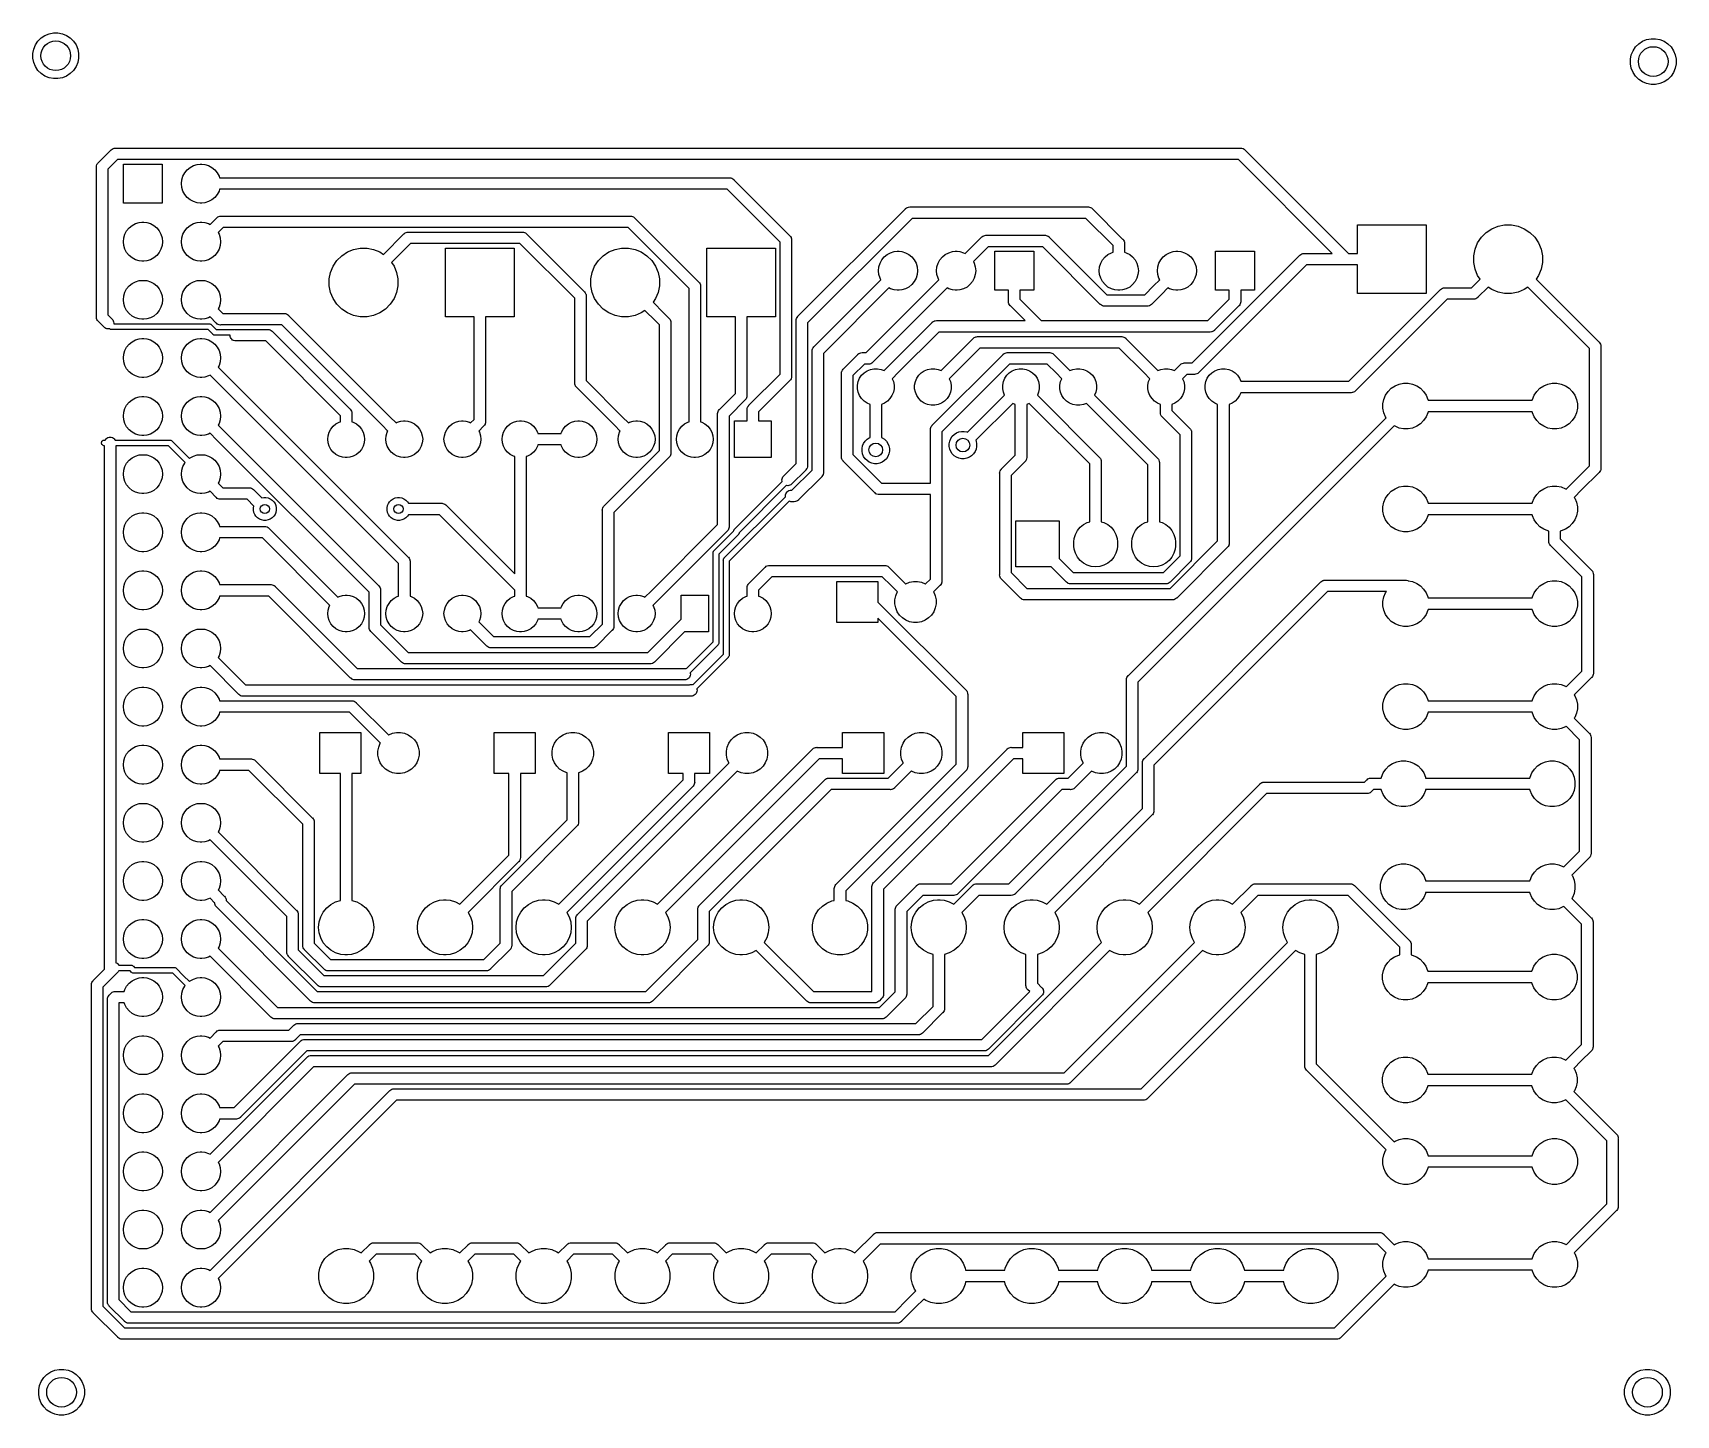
# Model space of a CAD drawing. Extents: x 83.1 to 154.9, y -87.4 to -26.9.
import ezdxf

# ---------------------------------------------------------------- set-up
doc = ezdxf.new("R2010")
doc.units = 0
doc.header["$MEASUREMENT"] = 0
doc.layers.add('BLACK', color=7, linetype='CONTINUOUS')

msp = doc.modelspace()

# ---------------------------------------------------------------- linework, layer by layer
at = {"layer": 'BLACK', "linetype": 'CONTINUOUS'}
for p, q in [((83.1878, -27.4663), (83.2972, -27.3025)), ((83.2972, -27.3025), (83.4365, -27.1632)), ((83.4365, -27.1632), (83.6003, -27.0538)), ((83.6003, -27.0538), (83.7823, -26.9784)), ((83.7823, -26.9784), (83.9755, -26.94)), ((83.9755, -26.94), (84.1725, -26.94)), ((84.1725, -26.94), (84.3657, -26.9784)), ((84.3657, -26.9784), (84.5477, -27.0538)), ((84.5477, -27.0538), (84.7115, -27.1632)), ((84.7115, -27.1632), (84.8508, -27.3025)), ((84.8508, -27.3025), (84.9602, -27.4663)), ((153.45, -27.3078), (153.632, -27.2324)), ((153.632, -27.2324), (153.826, -27.194)), ((153.826, -27.194), (154.022, -27.194)), ((154.022, -27.194), (154.216, -27.2324)), ((154.216, -27.2324), (154.398, -27.3078)), ((83.074, -27.8415), (83.1124, -27.6483)), ((83.074, -28.0385), (83.074, -27.8415)), ((83.1124, -27.6483), (83.1878, -27.4663)), ((84.9602, -27.4663), (85.0356, -27.6483)), ((85.0356, -27.6483), (85.074, -27.8415)), ((85.074, -27.8415), (85.074, -28.0385)), ((152.924, -28.0955), (152.962, -27.9023)), ((152.962, -27.9023), (153.038, -27.7203)), ((153.038, -27.7203), (153.147, -27.5565)), ((153.147, -27.5565), (153.287, -27.4172)), ((153.287, -27.4172), (153.45, -27.3078)), ((154.398, -27.3078), (154.561, -27.4172)), ((154.561, -27.4172), (154.701, -27.5565)), ((154.701, -27.5565), (154.81, -27.7203)), ((154.81, -27.7203), (154.886, -27.9023)), ((154.886, -27.9023), (154.924, -28.0955)), ((83.1124, -28.2317), (83.074, -28.0385)), ((83.1878, -28.4137), (83.1124, -28.2317)), ((83.2972, -28.5775), (83.1878, -28.4137)), ((83.4365, -28.7168), (83.2972, -28.5775)), ((83.6003, -28.8262), (83.4365, -28.7168)), ((84.7115, -28.7168), (84.5477, -28.8262)), ((84.8508, -28.5775), (84.7115, -28.7168)), ((84.9602, -28.4137), (84.8508, -28.5775)), ((85.0356, -28.2317), (84.9602, -28.4137)), ((85.074, -28.0385), (85.0356, -28.2317)), ((152.924, -28.2925), (152.924, -28.0955)), ((152.962, -28.4857), (152.924, -28.2925)), ((153.038, -28.6677), (152.962, -28.4857)), ((153.147, -28.8315), (153.038, -28.6677)), ((154.81, -28.6677), (154.701, -28.8315)), ((154.886, -28.4857), (154.81, -28.6677)), ((154.924, -28.2925), (154.886, -28.4857)), ((154.924, -28.0955), (154.924, -28.2925)), ((83.7823, -28.9016), (83.6003, -28.8262)), ((83.9755, -28.94), (83.7823, -28.9016)), ((84.1725, -28.94), (83.9755, -28.94)), ((84.3657, -28.9016), (84.1725, -28.94)), ((84.5477, -28.8262), (84.3657, -28.9016)), ((153.287, -28.9708), (153.147, -28.8315)), ((153.45, -29.0802), (153.287, -28.9708)), ((153.632, -29.1556), (153.45, -29.0802)), ((153.826, -29.194), (153.632, -29.1556)), ((154.022, -29.194), (153.826, -29.194)), ((154.216, -29.1556), (154.022, -29.194)), ((154.398, -29.0802), (154.216, -29.1556)), ((154.561, -28.9708), (154.398, -29.0802)), ((154.701, -28.8315), (154.561, -28.9708)), ((85.9379, -32.6105), (86.4885, -32.0599)), ((86.4885, -32.0599), (86.4964, -32.0504)), ((86.4964, -32.0504), (86.5344, -32.0191)), ((86.5344, -32.0191), (86.5779, -31.9959)), ((86.5779, -31.9959), (86.625, -31.9816)), ((86.625, -31.9816), (86.674, -31.9768)), ((86.674, -31.9768), (86.6863, -31.978)), ((86.6863, -31.978), (135.88, -31.978)), ((135.88, -31.978), (135.892, -31.9768)), ((135.892, -31.9768), (135.904, -31.978)), ((135.904, -31.978), (135.941, -31.9816)), ((135.941, -31.9816), (135.988, -31.9959)), ((135.988, -31.9959), (136.032, -32.0191)), ((136.032, -32.0191), (136.07, -32.0504)), ((136.07, -32.0504), (136.077, -32.0599)), ((136.077, -32.0599), (140.598, -36.58)), ((85.8548, -32.796), (85.8596, -32.747)), ((85.856, -32.8083), (85.8548, -32.796)), ((85.856, -39.3577), (85.856, -32.8083)), ((85.8596, -32.747), (85.8739, -32.6999)), ((85.8739, -32.6999), (85.8856, -32.678)), ((85.8856, -32.678), (85.8971, -32.6564)), ((85.8971, -32.6564), (85.9284, -32.6184)), ((85.9284, -32.6184), (85.9379, -32.6105)), ((86.7776, -32.478), (86.356, -32.8995)), ((86.356, -32.8995), (86.356, -39.2664)), ((135.788, -32.478), (86.7776, -32.478)), ((87.034, -34.378), (87.034, -32.678)), ((87.034, -32.678), (88.734, -32.678)), ((88.734, -32.678), (88.734, -34.378)), ((89.7138, -33.0535), (89.8201, -32.9241)), ((89.8201, -32.9241), (89.9495, -32.8178)), ((89.9495, -32.8178), (90.0971, -32.7389)), ((90.0971, -32.7389), (90.2574, -32.6903)), ((90.2574, -32.6903), (90.3823, -32.678)), ((90.3823, -32.678), (90.4657, -32.678)), ((90.4657, -32.678), (90.5906, -32.6903)), ((90.5906, -32.6903), (90.7509, -32.7389)), ((90.7509, -32.7389), (90.8985, -32.8178)), ((90.8985, -32.8178), (91.0279, -32.9241)), ((91.0279, -32.9241), (91.1342, -33.0535)), ((139.89, -36.58), (135.788, -32.478)), ((89.5699, -33.528), (89.5863, -33.3614)), ((89.5863, -33.6946), (89.5699, -33.528)), ((89.5863, -33.3614), (89.6349, -33.2011)), ((89.6349, -33.8549), (89.5863, -33.6946)), ((89.6349, -33.2011), (89.7138, -33.0535)), ((91.1342, -33.0535), (91.2131, -33.2011)), ((91.2131, -33.2011), (91.2364, -33.278)), ((91.2364, -33.278), (113.526, -33.278)), ((113.526, -33.278), (113.538, -33.2768)), ((113.538, -33.2768), (113.55, -33.278)), ((113.55, -33.278), (113.587, -33.2816)), ((113.587, -33.2816), (113.634, -33.2959)), ((113.634, -33.2959), (113.678, -33.3191)), ((113.678, -33.3191), (113.716, -33.3504)), ((113.716, -33.3504), (113.723, -33.3599)), ((113.723, -33.3599), (116.164, -35.8005)), ((88.734, -34.378), (87.034, -34.378)), ((89.7138, -34.0025), (89.6349, -33.8549)), ((89.8201, -34.1319), (89.7138, -34.0025)), ((89.9495, -34.2382), (89.8201, -34.1319)), ((90.0971, -34.3171), (89.9495, -34.2382)), ((90.2574, -34.3657), (90.0971, -34.3171)), ((90.3823, -34.378), (90.2574, -34.3657)), ((90.4657, -34.378), (90.3823, -34.378)), ((90.5906, -34.3657), (90.4657, -34.378)), ((90.7509, -34.3171), (90.5906, -34.3657)), ((90.8985, -34.2382), (90.7509, -34.3171)), ((91.0279, -34.1319), (90.8985, -34.2382)), ((91.1342, -34.0025), (91.0279, -34.1319)), ((91.2131, -33.8549), (91.1342, -34.0025)), ((91.2364, -33.778), (91.2131, -33.8549)), ((113.434, -33.778), (91.2364, -33.778)), ((115.746, -36.0896), (113.434, -33.778)), ((90.8217, -35.3168), (91.1105, -35.0279)), ((91.1105, -35.0279), (91.1184, -35.0184)), ((91.1184, -35.0184), (91.1564, -34.9871)), ((91.1564, -34.9871), (91.1999, -34.9639)), ((91.1999, -34.9639), (91.247, -34.9496)), ((91.247, -34.9496), (91.296, -34.9448)), ((91.296, -34.9448), (91.3083, -34.946)), ((91.3083, -34.946), (109.19, -34.946)), ((109.19, -34.946), (109.202, -34.9448)), ((109.202, -34.9448), (109.214, -34.946)), ((109.214, -34.946), (109.251, -34.9496)), ((109.251, -34.9496), (109.298, -34.9639)), ((109.298, -34.9639), (109.342, -34.9871)), ((109.342, -34.9871), (109.38, -35.0184)), ((109.38, -35.0184), (109.387, -35.0279)), ((109.387, -35.0279), (112.182, -37.8225)), ((116.528, -39.3285), (121.227, -34.6299)), ((121.516, -35.048), (116.946, -39.6175)), ((121.227, -34.6299), (121.234, -34.6204)), ((121.234, -34.6204), (121.272, -34.5891)), ((121.272, -34.5891), (121.316, -34.5659)), ((121.316, -34.5659), (121.363, -34.5516)), ((121.363, -34.5516), (121.412, -34.5468)), ((121.412, -34.5468), (121.424, -34.548)), ((121.424, -34.548), (129.206, -34.548)), ((129.115, -35.048), (121.516, -35.048)), ((130.306, -36.2395), (129.115, -35.048)), ((129.206, -34.548), (129.218, -34.5468)), ((129.218, -34.5468), (129.23, -34.548)), ((129.23, -34.548), (129.267, -34.5516)), ((129.267, -34.5516), (129.314, -34.5659)), ((129.314, -34.5659), (129.358, -34.5891)), ((129.358, -34.5891), (129.396, -34.6204)), ((129.396, -34.6204), (129.404, -34.6299)), ((129.404, -34.6299), (130.724, -35.9505)), ((87.0299, -36.068), (87.0463, -35.9014)), ((87.0463, -35.9014), (87.0949, -35.7411)), ((87.0949, -35.7411), (87.1738, -35.5935)), ((87.1738, -35.5935), (87.2801, -35.4641)), ((87.2801, -35.4641), (87.4095, -35.3578)), ((87.4095, -35.3578), (87.5571, -35.2789)), ((87.5571, -35.2789), (87.7174, -35.2303)), ((87.7174, -35.2303), (87.8423, -35.218)), ((87.8423, -35.218), (87.9257, -35.218)), ((87.9257, -35.218), (88.0506, -35.2303)), ((88.0506, -35.2303), (88.2109, -35.2789)), ((88.2109, -35.2789), (88.3585, -35.3578)), ((88.3585, -35.3578), (88.4879, -35.4641)), ((88.4879, -35.4641), (88.5942, -35.5935)), ((88.5942, -35.5935), (88.6731, -35.7411)), ((88.6731, -35.7411), (88.7217, -35.9014)), ((88.7217, -35.9014), (88.7381, -36.068)), ((89.5699, -36.068), (89.5863, -35.9014)), ((89.5863, -35.9014), (89.6349, -35.7411)), ((89.6349, -35.7411), (89.7138, -35.5935)), ((89.7138, -35.5935), (89.8201, -35.4641)), ((89.8201, -35.4641), (89.9495, -35.3578)), ((89.9495, -35.3578), (90.0971, -35.2789)), ((90.0971, -35.2789), (90.2574, -35.2303)), ((90.2574, -35.2303), (90.3823, -35.218)), ((90.3823, -35.218), (90.4657, -35.218)), ((90.4657, -35.218), (90.5906, -35.2303)), ((90.5906, -35.2303), (90.7509, -35.2789)), ((90.7509, -35.2789), (90.8217, -35.3168)), ((91.3996, -35.446), (91.1752, -35.6703)), ((91.1752, -35.6703), (91.2131, -35.7411)), ((91.2131, -35.7411), (91.2617, -35.9014)), ((91.2617, -35.9014), (91.2781, -36.068)), ((109.098, -35.446), (91.3996, -35.446)), ((98.4055, -36.6229), (99.3005, -35.7279)), ((99.3005, -35.7279), (99.3084, -35.7184)), ((99.3084, -35.7184), (99.3464, -35.6871)), ((99.3464, -35.6871), (99.3899, -35.6639)), ((99.3899, -35.6639), (99.437, -35.6496)), ((99.437, -35.6496), (99.486, -35.6448)), ((99.486, -35.6448), (99.4983, -35.646)), ((99.4983, -35.646), (104.464, -35.646)), ((104.464, -35.646), (104.476, -35.6448)), ((104.476, -35.6448), (104.488, -35.646)), ((104.488, -35.646), (104.525, -35.6496)), ((104.525, -35.6496), (104.572, -35.6639)), ((104.572, -35.6639), (104.616, -35.6871)), ((104.616, -35.6871), (104.654, -35.7184)), ((104.654, -35.7184), (104.661, -35.7279)), ((104.661, -35.7279), (107.184, -38.2505)), ((111.764, -38.1116), (109.098, -35.446)), ((116.164, -35.8005), (116.174, -35.8084)), ((116.174, -35.8084), (116.205, -35.8464)), ((116.205, -35.8464), (116.228, -35.8899)), ((116.228, -35.8899), (116.231, -35.8999)), ((116.231, -35.8999), (116.242, -35.937)), ((123.842, -36.5868), (124.559, -35.8699)), ((124.559, -35.8699), (124.566, -35.8604)), ((124.566, -35.8604), (124.604, -35.8291)), ((124.604, -35.8291), (124.648, -35.8059)), ((124.648, -35.8059), (124.695, -35.7916)), ((124.695, -35.7916), (124.744, -35.7868)), ((124.744, -35.7868), (124.756, -35.788)), ((124.756, -35.788), (127.32, -35.788)), ((127.32, -35.788), (127.332, -35.7868)), ((127.332, -35.7868), (127.344, -35.788)), ((127.344, -35.788), (127.381, -35.7916)), ((127.381, -35.7916), (127.428, -35.8059)), ((127.428, -35.8059), (127.472, -35.8291)), ((127.472, -35.8291), (127.51, -35.8604)), ((127.51, -35.8604), (127.517, -35.8699)), ((127.517, -35.8699), (130.036, -38.388)), ((140.994, -36.58), (140.994, -35.33)), ((140.994, -35.33), (143.994, -35.33)), ((143.994, -35.33), (143.994, -38.33)), ((146.245, -36.1195), (146.409, -35.8738)), ((146.409, -35.8738), (146.618, -35.6649)), ((146.618, -35.6649), (146.863, -35.5007)), ((146.863, -35.5007), (147.136, -35.3876)), ((147.136, -35.3876), (147.426, -35.33)), ((147.426, -35.33), (147.722, -35.33)), ((147.722, -35.33), (148.012, -35.3876)), ((148.012, -35.3876), (148.285, -35.5007)), ((148.285, -35.5007), (148.53, -35.6649)), ((148.53, -35.6649), (148.739, -35.8738)), ((148.739, -35.8738), (148.903, -36.1195)), ((87.0463, -36.2346), (87.0299, -36.068)), ((87.0949, -36.3949), (87.0463, -36.2346)), ((87.1738, -36.5425), (87.0949, -36.3949)), ((87.2801, -36.6719), (87.1738, -36.5425)), ((88.5942, -36.5425), (88.4879, -36.6719)), ((88.6731, -36.3949), (88.5942, -36.5425)), ((88.7217, -36.2346), (88.6731, -36.3949)), ((88.7381, -36.068), (88.7217, -36.2346)), ((89.5863, -36.2346), (89.5699, -36.068)), ((89.6349, -36.3949), (89.5863, -36.2346)), ((89.7138, -36.5425), (89.6349, -36.3949)), ((89.8201, -36.6719), (89.7138, -36.5425)), ((91.1342, -36.5425), (91.0279, -36.6719)), ((91.2131, -36.3949), (91.1342, -36.5425)), ((91.2617, -36.2346), (91.2131, -36.3949)), ((91.2781, -36.068), (91.2617, -36.2346)), ((96.5798, -36.6809), (96.8255, -36.5167)), ((96.8255, -36.5167), (97.0985, -36.4036)), ((97.0985, -36.4036), (97.3883, -36.346)), ((97.3883, -36.346), (97.6837, -36.346)), ((97.6837, -36.346), (97.9735, -36.4036)), ((97.9735, -36.4036), (98.2465, -36.5167)), ((98.2465, -36.5167), (98.4055, -36.6229)), ((99.5896, -36.146), (98.7591, -36.9765)), ((104.372, -36.146), (99.5896, -36.146)), ((101.116, -39.346), (101.116, -36.346)), ((101.116, -36.346), (104.116, -36.346)), ((104.116, -36.346), (104.116, -39.346)), ((106.766, -38.5395), (104.372, -36.146)), ((108.01, -36.6809), (108.255, -36.5167)), ((108.255, -36.5167), (108.528, -36.4036)), ((108.528, -36.4036), (108.818, -36.346)), ((108.818, -36.346), (109.114, -36.346)), ((109.114, -36.346), (109.404, -36.4036)), ((109.404, -36.4036), (109.677, -36.5167)), ((109.677, -36.5167), (109.922, -36.6809)), ((112.546, -39.346), (112.546, -36.346)), ((112.546, -36.346), (115.546, -36.346)), ((115.546, -36.346), (115.546, -39.346)), ((115.746, -41.8584), (115.746, -36.0896)), ((116.242, -35.937), (116.247, -35.986)), ((116.247, -35.986), (116.246, -35.9983)), ((116.246, -35.9983), (116.246, -41.9497)), ((120.3, -36.7341), (120.429, -36.6278)), ((120.429, -36.6278), (120.577, -36.5489)), ((120.577, -36.5489), (120.737, -36.5003)), ((120.737, -36.5003), (120.862, -36.488)), ((120.862, -36.488), (120.946, -36.488)), ((120.946, -36.488), (121.071, -36.5003)), ((121.071, -36.5003), (121.231, -36.5489)), ((121.231, -36.5489), (121.379, -36.6278)), ((121.379, -36.6278), (121.508, -36.7341)), ((122.84, -36.7341), (122.969, -36.6278)), ((122.969, -36.6278), (123.117, -36.5489)), ((123.117, -36.5489), (123.277, -36.5003)), ((123.277, -36.5003), (123.402, -36.488)), ((123.402, -36.488), (123.486, -36.488)), ((123.486, -36.488), (123.611, -36.5003)), ((123.611, -36.5003), (123.771, -36.5489)), ((123.771, -36.5489), (123.842, -36.5868)), ((124.848, -36.288), (124.195, -36.9403)), ((127.228, -36.288), (124.848, -36.288)), ((125.134, -38.188), (125.134, -36.488)), ((125.134, -36.488), (126.834, -36.488)), ((126.834, -36.488), (126.834, -38.188)), ((129.747, -38.8061), (127.228, -36.288)), ((129.952, -36.7341), (130.081, -36.6278)), ((130.081, -36.6278), (130.229, -36.5489)), ((130.229, -36.5489), (130.306, -36.5256)), ((130.306, -36.5256), (130.306, -36.2395)), ((130.724, -35.9505), (130.734, -35.9583)), ((130.734, -35.9583), (130.761, -35.9921)), ((130.761, -35.9921), (130.765, -35.9964)), ((130.765, -35.9964), (130.788, -36.0398)), ((130.788, -36.0398), (130.802, -36.0869)), ((130.802, -36.0869), (130.807, -36.1359)), ((130.807, -36.1359), (130.806, -36.1482)), ((130.806, -36.1482), (130.806, -36.5256)), ((130.806, -36.5256), (130.883, -36.5489)), ((130.883, -36.5489), (131.031, -36.6278)), ((131.031, -36.6278), (131.16, -36.7341)), ((132.492, -36.7341), (132.621, -36.6278)), ((132.621, -36.6278), (132.769, -36.5489)), ((132.769, -36.5489), (132.929, -36.5003)), ((132.929, -36.5003), (133.054, -36.488)), ((133.054, -36.488), (133.138, -36.488)), ((133.138, -36.488), (133.263, -36.5003)), ((133.263, -36.5003), (133.423, -36.5489)), ((133.423, -36.5489), (133.571, -36.6278)), ((133.571, -36.6278), (133.7, -36.7341)), ((134.786, -38.188), (134.786, -36.488)), ((134.786, -36.488), (136.486, -36.488)), ((136.486, -36.488), (136.486, -38.188)), ((138.476, -36.6524), (138.514, -36.6211)), ((138.514, -36.6211), (138.558, -36.5979)), ((138.558, -36.5979), (138.605, -36.5836)), ((138.605, -36.5836), (138.654, -36.5788)), ((138.654, -36.5788), (138.666, -36.58)), ((138.666, -36.58), (139.89, -36.58)), ((140.598, -36.58), (140.994, -36.58)), ((146.074, -36.6823), (146.132, -36.3925)), ((146.132, -36.3925), (146.245, -36.1195)), ((148.903, -36.1195), (149.016, -36.3925)), ((149.016, -36.3925), (149.074, -36.6823)), ((87.4095, -36.7782), (87.2801, -36.6719)), ((87.5571, -36.8571), (87.4095, -36.7782)), ((87.7174, -36.9057), (87.5571, -36.8571)), ((87.8423, -36.918), (87.7174, -36.9057)), ((87.9257, -36.918), (87.8423, -36.918)), ((88.0506, -36.9057), (87.9257, -36.918)), ((88.2109, -36.8571), (88.0506, -36.9057)), ((88.3585, -36.7782), (88.2109, -36.8571)), ((88.4879, -36.6719), (88.3585, -36.7782)), ((89.9495, -36.7782), (89.8201, -36.6719)), ((90.0971, -36.8571), (89.9495, -36.7782)), ((90.2574, -36.9057), (90.0971, -36.8571)), ((90.3823, -36.918), (90.2574, -36.9057)), ((90.4657, -36.918), (90.3823, -36.918)), ((90.5906, -36.9057), (90.4657, -36.918)), ((90.7509, -36.8571), (90.5906, -36.9057)), ((90.8985, -36.7782), (90.7509, -36.8571)), ((91.0279, -36.6719), (90.8985, -36.7782)), ((96.0936, -37.4085), (96.2067, -37.1355)), ((96.2067, -37.1355), (96.3709, -36.8898)), ((96.3709, -36.8898), (96.5798, -36.6809)), ((98.7591, -36.9765), (98.8653, -37.1355)), ((98.8653, -37.1355), (98.9784, -37.4085)), ((107.524, -37.4085), (107.637, -37.1355)), ((107.637, -37.1355), (107.801, -36.8898)), ((107.801, -36.8898), (108.01, -36.6809)), ((109.922, -36.6809), (110.131, -36.8898)), ((110.131, -36.8898), (110.295, -37.1355)), ((110.295, -37.1355), (110.408, -37.4085)), ((120.05, -37.338), (120.066, -37.1714)), ((120.066, -37.5046), (120.05, -37.338)), ((120.066, -37.1714), (120.115, -37.0111)), ((120.115, -37.0111), (120.194, -36.8635)), ((120.194, -36.8635), (120.3, -36.7341)), ((121.508, -36.7341), (121.614, -36.8635)), ((121.614, -36.8635), (121.693, -37.0111)), ((121.693, -37.0111), (121.742, -37.1714)), ((121.742, -37.1714), (121.758, -37.338)), ((121.758, -37.338), (121.742, -37.5046)), ((122.59, -37.338), (122.606, -37.1714)), ((122.606, -37.5046), (122.59, -37.338)), ((122.606, -37.1714), (122.655, -37.0111)), ((122.655, -37.0111), (122.734, -36.8635)), ((122.734, -36.8635), (122.84, -36.7341)), ((124.195, -36.9403), (124.233, -37.0111)), ((124.233, -37.0111), (124.282, -37.1714)), ((124.282, -37.1714), (124.298, -37.338)), ((124.298, -37.338), (124.282, -37.5046)), ((129.702, -37.338), (129.718, -37.1714)), ((129.718, -37.5046), (129.702, -37.338)), ((129.718, -37.1714), (129.767, -37.0111)), ((129.767, -37.0111), (129.846, -36.8635)), ((129.846, -36.8635), (129.952, -36.7341)), ((131.16, -36.7341), (131.266, -36.8635)), ((131.266, -36.8635), (131.345, -37.0111)), ((131.345, -37.0111), (131.394, -37.1714)), ((131.394, -37.1714), (131.41, -37.338)), ((131.41, -37.338), (131.394, -37.5046)), ((132.242, -37.338), (132.258, -37.1714)), ((132.258, -37.5046), (132.242, -37.338)), ((132.258, -37.1714), (132.307, -37.0111)), ((132.307, -37.0111), (132.386, -36.8635)), ((132.386, -36.8635), (132.492, -36.7341)), ((133.7, -36.7341), (133.806, -36.8635)), ((133.762, -41.368), (138.469, -36.6619)), ((133.806, -36.8635), (133.885, -37.0111)), ((133.885, -37.0111), (133.934, -37.1714)), ((133.934, -37.1714), (133.95, -37.338)), ((133.95, -37.338), (133.934, -37.5046)), ((138.758, -37.08), (134.051, -41.7861)), ((138.469, -36.6619), (138.476, -36.6524)), ((140.482, -37.08), (138.758, -37.08)), ((140.494, -37.0812), (140.482, -37.08)), ((140.506, -37.08), (140.494, -37.0812)), ((140.994, -37.08), (140.506, -37.08)), ((140.994, -38.33), (140.994, -37.08)), ((146.074, -36.9777), (146.074, -36.6823)), ((146.132, -37.2675), (146.074, -36.9777)), ((146.245, -37.5405), (146.132, -37.2675)), ((149.016, -37.2675), (148.903, -37.5405)), ((149.074, -36.9777), (149.016, -37.2675)), ((149.074, -36.6823), (149.074, -36.9777)), ((87.1738, -38.1335), (87.2801, -38.0041)), ((87.2801, -38.0041), (87.4095, -37.8978)), ((87.4095, -37.8978), (87.5571, -37.8189)), ((87.5571, -37.8189), (87.7174, -37.7703)), ((87.7174, -37.7703), (87.8423, -37.758)), ((87.8423, -37.758), (87.9257, -37.758)), ((87.9257, -37.758), (88.0506, -37.7703)), ((88.0506, -37.7703), (88.2109, -37.8189)), ((88.2109, -37.8189), (88.3585, -37.8978)), ((88.3585, -37.8978), (88.4879, -38.0041)), ((88.4879, -38.0041), (88.5942, -38.1335)), ((89.7138, -38.1335), (89.8201, -38.0041)), ((89.8201, -38.0041), (89.9495, -37.8978)), ((89.9495, -37.8978), (90.0971, -37.8189)), ((90.0971, -37.8189), (90.2574, -37.7703)), ((90.2574, -37.7703), (90.3823, -37.758)), ((90.3823, -37.758), (90.4657, -37.758)), ((90.4657, -37.758), (90.5906, -37.7703)), ((90.5906, -37.7703), (90.7509, -37.8189)), ((90.7509, -37.8189), (90.8985, -37.8978)), ((90.8985, -37.8978), (91.0279, -38.0041)), ((91.0279, -38.0041), (91.1342, -38.1335)), ((96.036, -37.6983), (96.0936, -37.4085)), ((96.036, -37.9937), (96.036, -37.6983)), ((96.0936, -38.2835), (96.036, -37.9937)), ((98.9784, -37.4085), (99.036, -37.6983)), ((99.036, -37.9937), (98.9784, -38.2835)), ((99.036, -37.6983), (99.036, -37.9937)), ((107.466, -37.6983), (107.524, -37.4085)), ((107.466, -37.9937), (107.466, -37.6983)), ((107.524, -38.2835), (107.466, -37.9937)), ((110.408, -37.4085), (110.466, -37.6983)), ((110.466, -37.9937), (110.408, -38.2835)), ((110.466, -37.6983), (110.466, -37.9937)), ((112.182, -37.8225), (112.192, -37.8304)), ((112.192, -37.8304), (112.223, -37.8684)), ((112.223, -37.8684), (112.246, -37.9119)), ((112.246, -37.9119), (112.26, -37.959)), ((112.26, -37.959), (112.262, -37.9791)), ((112.262, -37.9791), (112.265, -38.008)), ((112.265, -38.008), (112.264, -38.0203)), ((112.264, -38.0203), (112.264, -43.9438)), ((117.228, -40.6605), (120.153, -37.7357)), ((119.51, -40.918), (122.693, -37.7357)), ((120.115, -37.6649), (120.066, -37.5046)), ((120.153, -37.7357), (120.115, -37.6649)), ((121.379, -38.0482), (121.231, -38.1271)), ((121.508, -37.9419), (121.379, -38.0482)), ((121.614, -37.8125), (121.508, -37.9419)), ((121.693, -37.6649), (121.614, -37.8125)), ((121.742, -37.5046), (121.693, -37.6649)), ((122.655, -37.6649), (122.606, -37.5046)), ((122.693, -37.7357), (122.655, -37.6649)), ((123.919, -38.0482), (123.771, -38.1271)), ((124.048, -37.9419), (123.919, -38.0482)), ((124.154, -37.8125), (124.048, -37.9419)), ((124.233, -37.6649), (124.154, -37.8125)), ((124.282, -37.5046), (124.233, -37.6649)), ((129.767, -37.6649), (129.718, -37.5046)), ((129.846, -37.8125), (129.767, -37.6649)), ((129.952, -37.9419), (129.846, -37.8125)), ((130.081, -38.0482), (129.952, -37.9419)), ((130.229, -38.1271), (130.081, -38.0482)), ((131.031, -38.0482), (130.883, -38.1271)), ((131.16, -37.9419), (131.031, -38.0482)), ((131.266, -37.8125), (131.16, -37.9419)), ((131.345, -37.6649), (131.266, -37.8125)), ((131.394, -37.5046), (131.345, -37.6649)), ((131.692, -38.388), (132.078, -38.0025)), ((132.078, -38.0025), (132.345, -37.7357)), ((132.078, -38.0025), (132.078, -38.0025)), ((132.307, -37.6649), (132.258, -37.5046)), ((132.345, -37.7357), (132.307, -37.6649)), ((133.571, -38.0482), (133.423, -38.1271)), ((133.7, -37.9419), (133.571, -38.0482)), ((133.806, -37.8125), (133.7, -37.9419)), ((133.885, -37.6649), (133.806, -37.8125)), ((133.934, -37.5046), (133.885, -37.6649)), ((144.755, -38.0836), (144.792, -38.08)), ((144.792, -38.08), (144.804, -38.0788)), ((144.792, -38.08), (144.792, -38.08)), ((144.804, -38.0788), (144.816, -38.08)), ((144.816, -38.08), (145.97, -38.08)), ((145.97, -38.08), (146.351, -37.6995)), ((146.351, -37.6995), (146.245, -37.5405)), ((146.704, -38.0531), (146.259, -38.4981)), ((146.863, -38.1593), (146.704, -38.0531)), ((148.444, -38.0531), (148.285, -38.1593)), ((151.134, -40.7436), (148.444, -38.0531)), ((148.903, -37.5405), (148.797, -37.6995)), ((148.797, -37.6995), (151.552, -40.4545)), ((87.0299, -38.608), (87.0463, -38.4414)), ((87.0463, -38.7746), (87.0299, -38.608)), ((87.0463, -38.4414), (87.0949, -38.2811)), ((87.0949, -38.9349), (87.0463, -38.7746)), ((87.0949, -38.2811), (87.1738, -38.1335)), ((88.5942, -38.1335), (88.6731, -38.2811)), ((88.6731, -38.2811), (88.7217, -38.4414)), ((88.7217, -38.7746), (88.6731, -38.9349)), ((88.7217, -38.4414), (88.7381, -38.608)), ((88.7381, -38.608), (88.7217, -38.7746)), ((89.5699, -38.608), (89.5863, -38.4414)), ((89.5863, -38.7746), (89.5699, -38.608)), ((89.5863, -38.4414), (89.6349, -38.2811)), ((89.6349, -38.9349), (89.5863, -38.7746)), ((89.6349, -38.2811), (89.7138, -38.1335)), ((91.1342, -38.1335), (91.2131, -38.2811)), ((91.2131, -38.2811), (91.2617, -38.4414)), ((91.2617, -38.7746), (91.2131, -38.9349)), ((91.2617, -38.4414), (91.2781, -38.608)), ((91.2781, -38.608), (91.2617, -38.7746)), ((96.2067, -38.5565), (96.0936, -38.2835)), ((96.3709, -38.8022), (96.2067, -38.5565)), ((98.8653, -38.5565), (98.7011, -38.8022)), ((98.9784, -38.2835), (98.8653, -38.5565)), ((106.766, -42.2337), (106.766, -38.5395)), ((107.184, -38.2505), (107.194, -38.2584)), ((107.194, -38.2584), (107.225, -38.2964)), ((107.225, -38.2964), (107.243, -38.33)), ((107.243, -38.33), (107.248, -38.3399)), ((107.248, -38.3399), (107.262, -38.387)), ((107.262, -38.387), (107.267, -38.436)), ((107.267, -38.436), (107.266, -38.4483)), ((107.266, -38.4483), (107.266, -42.1424)), ((107.637, -38.5565), (107.524, -38.2835)), ((107.801, -38.8022), (107.637, -38.5565)), ((110.295, -38.5565), (110.189, -38.7155)), ((110.189, -38.7155), (110.651, -39.1779)), ((110.408, -38.2835), (110.295, -38.5565)), ((111.764, -43.5603), (111.764, -38.1116)), ((120.506, -38.0892), (117.646, -40.9495)), ((123.046, -38.0892), (119.799, -41.3361)), ((120.577, -38.1271), (120.506, -38.0892)), ((120.737, -38.1757), (120.577, -38.1271)), ((120.862, -38.188), (120.737, -38.1757)), ((120.946, -38.188), (120.862, -38.188)), ((121.071, -38.1757), (120.946, -38.188)), ((121.231, -38.1271), (121.071, -38.1757)), ((123.117, -38.1271), (123.046, -38.0892)), ((123.277, -38.1757), (123.117, -38.1271)), ((123.402, -38.188), (123.277, -38.1757)), ((123.486, -38.188), (123.402, -38.188)), ((123.611, -38.1757), (123.486, -38.188)), ((123.771, -38.1271), (123.611, -38.1757)), ((125.734, -38.188), (125.134, -38.188)), ((125.733, -38.688), (125.734, -38.6757)), ((125.738, -38.737), (125.733, -38.688)), ((125.734, -38.6757), (125.734, -38.188)), ((125.752, -38.7841), (125.738, -38.737)), ((125.775, -38.8276), (125.752, -38.7841)), ((125.752, -38.7841), (125.752, -38.7841)), ((126.834, -38.188), (126.234, -38.188)), ((126.234, -38.188), (126.234, -38.5844)), ((126.234, -38.5844), (127.168, -39.518)), ((130.036, -38.388), (131.692, -38.388)), ((130.389, -38.1757), (130.229, -38.1271)), ((130.514, -38.188), (130.389, -38.1757)), ((130.598, -38.188), (130.514, -38.188)), ((130.723, -38.1757), (130.598, -38.188)), ((130.883, -38.1271), (130.723, -38.1757)), ((132.431, -38.3561), (131.981, -38.8061)), ((132.698, -38.0892), (132.431, -38.3561)), ((132.431, -38.3561), (132.431, -38.3561)), ((132.769, -38.1271), (132.698, -38.0892)), ((132.929, -38.1757), (132.769, -38.1271)), ((133.054, -38.188), (132.929, -38.1757)), ((133.138, -38.188), (133.054, -38.188)), ((133.263, -38.1757), (133.138, -38.188)), ((133.423, -38.1271), (133.263, -38.1757)), ((134.452, -39.518), (135.386, -38.5844)), ((135.386, -38.188), (134.786, -38.188)), ((135.386, -38.5844), (135.386, -38.188)), ((135.868, -38.7841), (135.845, -38.8276)), ((135.882, -38.737), (135.868, -38.7841)), ((135.886, -38.7003), (135.882, -38.737)), ((136.486, -38.188), (135.886, -38.188)), ((135.886, -38.188), (135.886, -38.6757)), ((135.886, -38.6757), (135.887, -38.688)), ((135.887, -38.688), (135.886, -38.7003)), ((140.612, -42.168), (144.619, -38.1619)), ((144.908, -38.58), (140.901, -42.5861)), ((143.994, -38.33), (140.994, -38.33)), ((144.619, -38.1619), (144.626, -38.1524)), ((144.626, -38.1524), (144.664, -38.1211)), ((144.664, -38.1211), (144.708, -38.0979)), ((144.708, -38.0979), (144.755, -38.0836)), ((146.062, -38.58), (144.908, -38.58)), ((146.074, -38.5812), (146.062, -38.58)), ((146.123, -38.5764), (146.074, -38.5812)), ((146.126, -38.5756), (146.123, -38.5764)), ((146.17, -38.5621), (146.126, -38.5756)), ((146.214, -38.5389), (146.17, -38.5621)), ((146.252, -38.5076), (146.214, -38.5389)), ((146.259, -38.4981), (146.252, -38.5076)), ((147.136, -38.2724), (146.863, -38.1593)), ((147.426, -38.33), (147.136, -38.2724)), ((147.722, -38.33), (147.426, -38.33)), ((148.012, -38.2724), (147.722, -38.33)), ((148.285, -38.1593), (148.012, -38.2724)), ((85.8548, -39.37), (85.856, -39.3577)), ((85.8596, -39.419), (85.8548, -39.37)), ((85.8739, -39.4661), (85.8596, -39.419)), ((85.8971, -39.5096), (85.8739, -39.4661)), ((85.8739, -39.4661), (85.8739, -39.4661)), ((85.9284, -39.5476), (85.8971, -39.5096)), ((86.356, -39.2664), (86.5455, -39.4559)), ((86.5455, -39.4559), (86.5689, -39.4844)), ((86.5689, -39.4844), (86.5921, -39.5279)), ((87.1738, -39.0825), (87.0949, -38.9349)), ((87.2801, -39.2119), (87.1738, -39.0825)), ((87.4095, -39.3182), (87.2801, -39.2119)), ((87.5571, -39.3971), (87.4095, -39.3182)), ((87.7174, -39.4457), (87.5571, -39.3971)), ((87.8423, -39.458), (87.7174, -39.4457)), ((87.9257, -39.458), (87.8423, -39.458)), ((88.0506, -39.4457), (87.9257, -39.458)), ((88.2109, -39.3971), (88.0506, -39.4457)), ((88.3585, -39.3182), (88.2109, -39.3971)), ((88.4879, -39.2119), (88.3585, -39.3182)), ((88.5942, -39.0825), (88.4879, -39.2119)), ((88.6731, -38.9349), (88.5942, -39.0825)), ((89.7138, -39.0825), (89.6349, -38.9349)), ((89.8201, -39.2119), (89.7138, -39.0825)), ((89.9495, -39.3182), (89.8201, -39.2119)), ((90.0971, -39.3971), (89.9495, -39.3182)), ((90.2574, -39.4457), (90.0971, -39.3971)), ((90.3823, -39.458), (90.2574, -39.4457)), ((90.4657, -39.458), (90.3823, -39.458)), ((90.5906, -39.4457), (90.4657, -39.458)), ((90.7509, -39.3971), (90.5906, -39.4457)), ((90.8217, -39.3592), (90.7509, -39.3971)), ((91.0885, -39.6261), (90.8217, -39.3592)), ((91.2131, -38.9349), (91.1752, -39.0057)), ((91.1752, -39.0057), (91.3776, -39.208)), ((91.3776, -39.208), (94.0557, -39.208)), ((94.0557, -39.208), (94.068, -39.2068)), ((94.068, -39.2068), (94.0803, -39.208)), ((94.0803, -39.208), (94.117, -39.2116)), ((94.117, -39.2116), (94.1641, -39.2259)), ((94.1641, -39.2259), (94.2076, -39.2491)), ((94.2076, -39.2491), (94.2456, -39.2804)), ((94.2456, -39.2804), (94.2535, -39.2899)), ((94.2535, -39.2899), (98.6995, -43.7359)), ((96.5798, -39.0111), (96.3709, -38.8022)), ((96.8255, -39.1753), (96.5798, -39.0111)), ((97.0985, -39.2884), (96.8255, -39.1753)), ((97.3883, -39.346), (97.0985, -39.2884)), ((97.6837, -39.346), (97.3883, -39.346)), ((97.9735, -39.2884), (97.6837, -39.346)), ((98.2465, -39.1753), (97.9735, -39.2884)), ((98.4922, -39.0111), (98.2465, -39.1753)), ((98.7011, -38.8022), (98.4922, -39.0111)), ((102.366, -39.346), (101.116, -39.346)), ((102.366, -43.8384), (102.366, -39.346)), ((104.116, -39.346), (102.866, -39.346)), ((102.866, -39.346), (102.866, -43.9297)), ((108.01, -39.0111), (107.801, -38.8022)), ((108.255, -39.1753), (108.01, -39.0111)), ((108.528, -39.2884), (108.255, -39.1753)), ((108.818, -39.346), (108.528, -39.2884)), ((109.114, -39.346), (108.818, -39.346)), ((109.404, -39.2884), (109.114, -39.346)), ((109.677, -39.1753), (109.404, -39.2884)), ((109.835, -39.0691), (109.677, -39.1753)), ((110.298, -39.5315), (109.835, -39.0691)), ((110.651, -39.1779), (110.651, -39.1779)), ((110.651, -39.1779), (110.892, -39.4185)), ((110.892, -39.4185), (110.902, -39.4264)), ((110.902, -39.4264), (110.933, -39.4644)), ((110.933, -39.4644), (110.934, -39.4661)), ((110.934, -39.4661), (110.956, -39.5079)), ((110.956, -39.5079), (110.97, -39.555)), ((113.796, -39.346), (112.546, -39.346)), ((113.796, -42.6984), (113.796, -39.346)), ((115.546, -39.346), (114.296, -39.346)), ((114.296, -39.346), (114.296, -42.7897)), ((116.445, -39.514), (116.45, -39.465)), ((116.446, -39.5263), (116.445, -39.514)), ((116.45, -39.465), (116.464, -39.4179)), ((116.464, -39.4179), (116.487, -39.3744)), ((116.464, -39.4179), (116.464, -39.4179)), ((116.487, -39.3744), (116.518, -39.3364)), ((116.518, -39.3364), (116.528, -39.3285)), ((122.529, -39.5216), (122.578, -39.5168)), ((122.578, -39.5168), (122.59, -39.518)), ((125.806, -38.8656), (125.775, -38.8276)), ((125.816, -38.8735), (125.806, -38.8656)), ((126.46, -39.518), (125.816, -38.8735)), ((129.754, -38.8156), (129.747, -38.8061)), ((129.792, -38.8469), (129.754, -38.8156)), ((129.836, -38.8701), (129.792, -38.8469)), ((129.883, -38.8844), (129.836, -38.8701)), ((129.932, -38.8892), (129.883, -38.8844)), ((129.944, -38.888), (129.932, -38.8892)), ((131.784, -38.888), (129.944, -38.888)), ((131.796, -38.8892), (131.784, -38.888)), ((131.845, -38.8844), (131.796, -38.8892)), ((131.892, -38.8701), (131.845, -38.8844)), ((131.936, -38.8469), (131.892, -38.8701)), ((131.974, -38.8156), (131.936, -38.8469)), ((131.981, -38.8061), (131.974, -38.8156)), ((135.804, -38.8735), (134.741, -39.9361)), ((135.814, -38.8656), (135.804, -38.8735)), ((135.845, -38.8276), (135.814, -38.8656)), ((85.9379, -39.5555), (85.9284, -39.5476)), ((86.1919, -39.8095), (85.9379, -39.5555)), ((86.2204, -39.8329), (86.1919, -39.8095)), ((86.2639, -39.8561), (86.2204, -39.8329)), ((86.311, -39.8704), (86.2639, -39.8561)), ((86.36, -39.8752), (86.311, -39.8704)), ((86.409, -39.8704), (86.36, -39.8752)), ((86.4248, -39.8656), (86.409, -39.8704)), ((86.4263, -39.8671), (86.4248, -39.8656)), ((86.4302, -39.8718), (86.4263, -39.8671)), ((86.4349, -39.8757), (86.4302, -39.8718)), ((86.4467, -39.8854), (86.4349, -39.8757)), ((86.4349, -39.8757), (86.4349, -39.8757)), ((86.4492, -39.8874), (86.4467, -39.8854)), ((86.4709, -39.899), (86.4492, -39.8874)), ((86.4945, -39.9062), (86.4709, -39.899)), ((86.5129, -39.908), (86.4945, -39.9062)), ((86.519, -39.9086), (86.5129, -39.908)), ((86.5129, -39.908), (86.5129, -39.908)), ((86.5251, -39.908), (86.519, -39.9086)), ((90.734, -39.908), (86.5251, -39.908)), ((86.5921, -39.5279), (86.6064, -39.575)), ((86.6064, -39.575), (86.6112, -39.624)), ((86.6112, -39.624), (86.6079, -39.658)), ((86.6079, -39.658), (90.7797, -39.658)), ((90.9431, -40.1171), (90.734, -39.908)), ((90.7797, -39.658), (90.7858, -39.6574)), ((90.7858, -39.6574), (90.7919, -39.658)), ((90.7919, -39.658), (90.7919, -39.658)), ((90.7919, -39.658), (90.8103, -39.6598)), ((90.8103, -39.6598), (90.8339, -39.667)), ((90.8339, -39.667), (90.8556, -39.6786)), ((90.8556, -39.6786), (90.8746, -39.6942)), ((90.8746, -39.6942), (90.8785, -39.699)), ((90.8785, -39.699), (91.0876, -39.908)), ((90.947, -40.1218), (90.9431, -40.1171)), ((90.9518, -40.1257), (90.947, -40.1218)), ((90.966, -40.1374), (90.9518, -40.1257)), ((90.9878, -40.1491), (90.966, -40.1374)), ((91.0113, -40.1562), (90.9878, -40.1491)), ((91.0297, -40.158), (91.0113, -40.1562)), ((91.0358, -40.1586), (91.0297, -40.158)), ((91.0297, -40.158), (91.0297, -40.158)), ((91.0419, -40.158), (91.0358, -40.1586)), ((91.6968, -40.158), (91.0419, -40.158)), ((91.0876, -39.908), (91.8429, -39.908)), ((91.0964, -39.6356), (91.0885, -39.6261)), ((91.1344, -39.6669), (91.0964, -39.6356)), ((91.1459, -39.673), (91.1344, -39.6669)), ((91.1779, -39.6901), (91.1459, -39.673)), ((91.225, -39.7044), (91.1779, -39.6901)), ((91.274, -39.7092), (91.225, -39.7044)), ((91.2863, -39.708), (91.274, -39.7092)), ((93.9644, -39.708), (91.2863, -39.708)), ((91.7016, -40.207), (91.6968, -40.158)), ((91.7159, -40.2541), (91.7016, -40.207)), ((91.8429, -39.908), (91.849, -39.9074)), ((91.849, -39.9074), (91.8551, -39.908)), ((91.8551, -39.908), (91.8551, -39.908)), ((91.8551, -39.908), (91.8735, -39.9098)), ((91.8735, -39.9098), (91.8892, -39.9146)), ((91.8892, -39.9146), (91.899, -39.9116)), ((91.899, -39.9116), (91.9357, -39.908)), ((91.9357, -39.908), (93.3471, -39.908)), ((93.3471, -39.908), (93.3594, -39.9068)), ((93.3594, -39.9068), (93.3717, -39.908)), ((93.3717, -39.908), (93.4084, -39.9116)), ((93.4084, -39.9116), (93.4555, -39.9259)), ((93.4555, -39.9259), (93.4989, -39.9491)), ((93.4989, -39.9491), (93.537, -39.9804)), ((93.537, -39.9804), (93.5448, -39.9899)), ((93.5448, -39.9899), (96.9421, -43.3872)), ((98.3459, -44.0895), (93.9644, -39.708)), ((110.474, -39.7076), (110.298, -39.5315)), ((110.298, -39.5315), (110.298, -39.5315)), ((110.474, -45.2004), (110.474, -39.7076)), ((110.97, -39.555), (110.975, -39.604)), ((110.975, -39.604), (110.974, -39.6163)), ((110.974, -39.6163), (110.974, -45.2917)), ((116.446, -45.7604), (116.446, -39.5263)), ((116.946, -39.6175), (116.946, -45.8517)), ((120.56, -41.4325), (122.393, -39.5999)), ((122.682, -40.018), (120.913, -41.7861)), ((122.393, -39.5999), (122.4, -39.5903)), ((122.4, -39.5903), (122.438, -39.5591)), ((122.438, -39.5591), (122.482, -39.5359)), ((122.482, -39.5359), (122.497, -39.5315)), ((122.497, -39.5315), (122.529, -39.5216)), ((122.59, -39.518), (126.46, -39.518)), ((127.052, -40.018), (122.682, -40.018)), ((124.238, -40.2591), (124.282, -40.2359)), ((124.282, -40.2359), (124.309, -40.2278)), ((124.309, -40.2278), (124.329, -40.2216)), ((124.329, -40.2216), (124.378, -40.2168)), ((124.378, -40.2168), (124.39, -40.218)), ((124.39, -40.218), (130.666, -40.218)), ((127.064, -40.0192), (127.052, -40.018)), ((127.076, -40.018), (127.064, -40.0192)), ((134.544, -40.018), (127.076, -40.018)), ((127.168, -39.518), (134.452, -39.518)), ((130.666, -40.218), (130.678, -40.2168)), ((130.678, -40.2168), (130.69, -40.218)), ((130.69, -40.218), (130.727, -40.2216)), ((130.727, -40.2216), (130.774, -40.2359)), ((130.774, -40.2359), (130.818, -40.2591)), ((134.556, -40.0192), (134.544, -40.018)), ((134.605, -40.0144), (134.556, -40.0192)), ((134.624, -40.0085), (134.605, -40.0144)), ((134.652, -40.0001), (134.624, -40.0085)), ((134.696, -39.9769), (134.652, -40.0001)), ((134.734, -39.9456), (134.696, -39.9769)), ((134.741, -39.9361), (134.734, -39.9456)), ((87.0463, -40.9814), (87.0949, -40.8211)), ((87.0949, -40.8211), (87.1738, -40.6735)), ((87.1738, -40.6735), (87.2801, -40.5441)), ((87.2801, -40.5441), (87.4095, -40.4378)), ((87.4095, -40.4378), (87.5571, -40.3589)), ((87.5571, -40.3589), (87.7174, -40.3103)), ((87.7174, -40.3103), (87.8423, -40.298)), ((87.8423, -40.298), (87.9257, -40.298)), ((87.9257, -40.298), (88.0506, -40.3103)), ((88.0506, -40.3103), (88.2109, -40.3589)), ((88.2109, -40.3589), (88.3585, -40.4378)), ((88.3585, -40.4378), (88.4879, -40.5441)), ((88.4879, -40.5441), (88.5942, -40.6735)), ((88.5942, -40.6735), (88.6731, -40.8211)), ((88.6731, -40.8211), (88.7217, -40.9814)), ((89.5863, -40.9814), (89.6349, -40.8211)), ((89.6349, -40.8211), (89.7138, -40.6735)), ((89.7138, -40.6735), (89.8201, -40.5441)), ((89.8201, -40.5441), (89.9495, -40.4378)), ((89.9495, -40.4378), (90.0971, -40.3589)), ((90.0971, -40.3589), (90.2574, -40.3103)), ((90.2574, -40.3103), (90.3823, -40.298)), ((90.3823, -40.298), (90.4657, -40.298)), ((90.4657, -40.298), (90.5906, -40.3103)), ((90.5906, -40.3103), (90.7509, -40.3589)), ((90.7509, -40.3589), (90.8985, -40.4378)), ((90.8985, -40.4378), (91.0279, -40.5441)), ((91.0279, -40.5441), (91.1342, -40.6735)), ((91.1342, -40.6735), (91.2131, -40.8211)), ((91.2131, -40.8211), (91.2617, -40.9814)), ((91.7391, -40.2976), (91.7159, -40.2541)), ((91.7704, -40.3356), (91.7391, -40.2976)), ((91.8084, -40.3669), (91.7704, -40.3356)), ((91.8519, -40.3901), (91.8084, -40.3669)), ((91.899, -40.4044), (91.8519, -40.3901)), ((91.9357, -40.408), (91.899, -40.4044)), ((93.2558, -40.408), (91.9357, -40.408)), ((96.524, -43.6762), (93.2558, -40.408)), ((117.145, -40.846), (117.15, -40.797)), ((117.146, -40.8583), (117.145, -40.846)), ((117.146, -46.0504), (117.146, -40.8583)), ((117.15, -40.797), (117.164, -40.7498)), ((117.164, -40.7498), (117.181, -40.718)), ((117.181, -40.718), (117.187, -40.7064)), ((117.187, -40.7064), (117.218, -40.6683)), ((117.218, -40.6683), (117.228, -40.6605)), ((117.646, -40.9495), (117.646, -46.1417)), ((119.188, -40.9591), (119.232, -40.9359)), ((119.232, -40.9359), (119.279, -40.9216)), ((119.279, -40.9216), (119.328, -40.9168)), ((119.328, -40.9168), (119.34, -40.918)), ((119.34, -40.918), (119.51, -40.918)), ((122.79, -41.7022), (124.193, -40.2999)), ((124.482, -40.718), (123.144, -42.0557)), ((124.193, -40.2999), (124.2, -40.2904)), ((124.2, -40.2904), (124.238, -40.2591)), ((130.574, -40.718), (124.482, -40.718)), ((125.538, -40.9591), (125.582, -40.9359)), ((125.582, -40.9359), (125.629, -40.9216)), ((125.629, -40.9216), (125.678, -40.9168)), ((125.678, -40.9168), (125.69, -40.918)), ((125.69, -40.918), (127.516, -40.918)), ((127.516, -40.918), (127.528, -40.9168)), ((127.528, -40.9168), (127.54, -40.918)), ((127.54, -40.918), (127.577, -40.9216)), ((127.577, -40.9216), (127.624, -40.9359)), ((127.624, -40.9359), (127.668, -40.9591)), ((131.66, -41.8035), (130.574, -40.718)), ((130.818, -40.2591), (130.856, -40.2904)), ((130.856, -40.2904), (130.863, -40.2999)), ((130.863, -40.2999), (132.013, -41.4499)), ((151.134, -45.8704), (151.134, -40.7436)), ((151.552, -40.4545), (151.562, -40.4624)), ((151.562, -40.4624), (151.593, -40.5004)), ((151.593, -40.5004), (151.616, -40.5439)), ((151.616, -40.5439), (151.63, -40.591)), ((151.63, -40.591), (151.635, -40.64)), ((151.635, -40.64), (151.634, -40.6523)), ((151.634, -40.6523), (151.634, -45.9617)), ((87.0299, -41.148), (87.0463, -40.9814)), ((87.0463, -41.3146), (87.0299, -41.148)), ((87.0949, -41.4749), (87.0463, -41.3146)), ((87.1738, -41.6225), (87.0949, -41.4749)), ((87.2801, -41.7519), (87.1738, -41.6225)), ((88.5942, -41.6225), (88.4879, -41.7519)), ((88.6731, -41.4749), (88.5942, -41.6225)), ((88.7217, -41.3146), (88.6731, -41.4749)), ((88.7217, -40.9814), (88.7381, -41.148)), ((88.7381, -41.148), (88.7217, -41.3146)), ((89.5699, -41.148), (89.5863, -40.9814)), ((89.5863, -41.3146), (89.5699, -41.148)), ((89.6349, -41.4749), (89.5863, -41.3146)), ((89.7138, -41.6225), (89.6349, -41.4749)), ((89.8201, -41.7519), (89.7138, -41.6225)), ((91.2131, -41.4749), (91.1752, -41.5457)), ((91.1752, -41.5457), (99.4821, -49.8525)), ((91.2617, -41.3146), (91.2131, -41.4749)), ((91.2617, -40.9814), (91.2781, -41.148)), ((91.2781, -41.148), (91.2617, -41.3146)), ((118.469, -41.6784), (118.5, -41.6404)), ((118.5, -41.6404), (118.51, -41.6325)), ((118.51, -41.6325), (119.143, -40.9999)), ((119.432, -41.418), (118.928, -41.9216)), ((119.143, -40.9999), (119.15, -40.9904)), ((119.15, -40.9904), (119.188, -40.9591)), ((119.602, -41.418), (119.432, -41.418)), ((119.549, -41.709), (119.695, -41.6487)), ((119.614, -41.4192), (119.602, -41.418)), ((119.663, -41.4144), (119.614, -41.4192)), ((119.71, -41.4001), (119.663, -41.4144)), ((119.695, -41.6487), (119.849, -41.618)), ((119.754, -41.3769), (119.71, -41.4001)), ((119.792, -41.3456), (119.754, -41.3769)), ((119.799, -41.3361), (119.792, -41.3456)), ((119.849, -41.618), (120.007, -41.618)), ((120.007, -41.618), (120.161, -41.6487)), ((120.161, -41.6487), (120.29, -41.7022)), ((120.29, -41.7022), (120.56, -41.4325)), ((120.56, -41.4325), (120.56, -41.4325)), ((122.049, -41.709), (122.195, -41.6487)), ((122.195, -41.6487), (122.349, -41.618)), ((122.349, -41.618), (122.507, -41.618)), ((122.398, -44.0945), (125.493, -40.9999)), ((122.507, -41.618), (122.661, -41.6487)), ((122.661, -41.6487), (122.79, -41.7022)), ((125.782, -41.418), (122.816, -44.3836)), ((125.493, -40.9999), (125.5, -40.9904)), ((125.5, -40.9904), (125.538, -40.9591)), ((127.424, -41.418), (125.782, -41.418)), ((125.899, -41.709), (126.045, -41.6487)), ((126.045, -41.6487), (126.199, -41.618)), ((126.199, -41.618), (126.357, -41.618)), ((126.357, -41.618), (126.511, -41.6487)), ((126.511, -41.6487), (126.657, -41.709)), ((127.81, -41.8035), (127.424, -41.418)), ((127.668, -40.9591), (127.706, -40.9904)), ((127.706, -40.9904), (127.713, -40.9999)), ((127.713, -40.9999), (128.163, -41.4499)), ((128.163, -41.4499), (128.163, -41.4499)), ((128.163, -41.4499), (128.416, -41.7022)), ((128.416, -41.7022), (128.545, -41.6487)), ((128.545, -41.6487), (128.699, -41.618)), ((128.699, -41.618), (128.857, -41.618)), ((128.857, -41.618), (129.011, -41.6487)), ((129.011, -41.6487), (129.157, -41.709)), ((132.013, -41.4499), (132.013, -41.4499)), ((132.013, -41.4499), (132.266, -41.7022)), ((132.266, -41.7022), (132.395, -41.6487)), ((132.395, -41.6487), (132.549, -41.618)), ((132.549, -41.618), (132.707, -41.618)), ((132.707, -41.618), (132.861, -41.6487)), ((132.861, -41.6487), (132.99, -41.7022)), ((132.99, -41.7022), (133.243, -41.4499)), ((133.243, -41.4499), (133.25, -41.4404)), ((133.25, -41.4404), (133.288, -41.4091)), ((133.288, -41.4091), (133.332, -41.3859)), ((133.332, -41.3859), (133.379, -41.3716)), ((133.379, -41.3716), (133.416, -41.368)), ((133.416, -41.368), (133.428, -41.3668)), ((133.416, -41.368), (133.416, -41.368)), ((133.428, -41.3668), (133.44, -41.368)), ((133.44, -41.368), (133.762, -41.368)), ((134.749, -41.709), (134.895, -41.6487)), ((134.895, -41.6487), (135.049, -41.618)), ((135.049, -41.618), (135.207, -41.618)), ((135.207, -41.618), (135.361, -41.6487)), ((135.361, -41.6487), (135.507, -41.709)), ((87.4095, -41.8582), (87.2801, -41.7519)), ((87.5571, -41.9371), (87.4095, -41.8582)), ((87.7174, -41.9857), (87.5571, -41.9371)), ((87.8423, -41.998), (87.7174, -41.9857)), ((87.9257, -41.998), (87.8423, -41.998)), ((88.0506, -41.9857), (87.9257, -41.998)), ((88.2109, -41.9371), (88.0506, -41.9857)), ((88.3585, -41.8582), (88.2109, -41.9371)), ((88.4879, -41.7519), (88.3585, -41.8582)), ((89.9495, -41.8582), (89.8201, -41.7519)), ((90.0971, -41.9371), (89.9495, -41.8582)), ((90.2574, -41.9857), (90.0971, -41.9371)), ((90.3823, -41.998), (90.2574, -41.9857)), ((90.4657, -41.998), (90.3823, -41.998)), ((90.5906, -41.9857), (90.4657, -41.998)), ((90.7509, -41.9371), (90.5906, -41.9857)), ((90.8217, -41.8992), (90.7509, -41.9371)), ((99.064, -50.1416), (90.8217, -41.8992)), ((106.765, -42.246), (106.766, -42.2337)), ((106.77, -42.295), (106.765, -42.246)), ((106.784, -42.3421), (106.77, -42.295)), ((106.798, -42.369), (106.784, -42.3421)), ((106.807, -42.3856), (106.798, -42.369)), ((106.838, -42.4236), (106.807, -42.3856)), ((107.266, -42.1424), (108.859, -43.7359)), ((114.386, -43.2185), (115.746, -41.8584)), ((116.164, -42.1475), (114.804, -43.5076)), ((116.174, -42.1396), (116.164, -42.1475)), ((116.205, -42.1016), (116.174, -42.1396)), ((116.228, -42.0581), (116.205, -42.1016)), ((116.242, -42.011), (116.228, -42.0581)), ((116.246, -41.9743), (116.242, -42.011)), ((116.246, -41.9497), (116.247, -41.962)), ((116.247, -41.962), (116.246, -41.9743)), ((116.246, -41.9743), (116.246, -41.9743)), ((118.427, -41.818), (118.432, -41.769)), ((118.428, -41.8303), (118.427, -41.818)), ((118.428, -45.4637), (118.428, -41.8303)), ((118.432, -41.769), (118.446, -41.7219)), ((118.446, -41.7219), (118.453, -41.709)), ((118.453, -41.709), (118.469, -41.6784)), ((118.928, -41.9216), (118.928, -45.3724)), ((119.128, -42.3392), (119.159, -42.1846)), ((119.128, -42.4968), (119.128, -42.3392)), ((119.159, -42.1846), (119.219, -42.0391)), ((119.219, -42.0391), (119.307, -41.908)), ((119.307, -41.908), (119.418, -41.7966)), ((119.418, -41.7966), (119.549, -41.709)), ((120.913, -41.7861), (120.644, -42.0557)), ((120.644, -42.0557), (120.697, -42.1846)), ((120.697, -42.1846), (120.728, -42.3392)), ((120.728, -42.3392), (120.728, -42.4968)), ((120.913, -41.7861), (120.913, -41.7861)), ((121.628, -42.3392), (121.659, -42.1846)), ((121.628, -42.4968), (121.628, -42.3392)), ((121.659, -42.1846), (121.719, -42.0391)), ((121.719, -42.0391), (121.807, -41.908)), ((121.807, -41.908), (121.918, -41.7966)), ((121.918, -41.7966), (122.049, -41.709)), ((123.144, -42.0557), (123.197, -42.1846)), ((123.197, -42.1846), (123.228, -42.3392)), ((123.228, -42.3392), (123.228, -42.4968)), ((125.478, -42.3392), (125.509, -42.1846)), ((125.478, -42.4968), (125.478, -42.3392)), ((125.509, -42.1846), (125.569, -42.0391)), ((125.569, -42.0391), (125.657, -41.908)), ((125.657, -41.908), (125.768, -41.7966)), ((125.768, -41.7966), (125.899, -41.709)), ((126.657, -41.709), (126.788, -41.7966)), ((126.788, -41.7966), (126.899, -41.908)), ((126.899, -41.908), (126.987, -42.0391)), ((126.987, -42.0391), (127.047, -42.1846)), ((127.047, -42.1846), (127.078, -42.3392)), ((127.078, -42.3392), (127.078, -42.4968)), ((128.062, -42.0557), (127.81, -41.8035)), ((127.81, -41.8035), (127.81, -41.8035)), ((127.978, -42.3392), (128.009, -42.1846)), ((127.978, -42.4968), (127.978, -42.3392)), ((128.009, -42.1846), (128.062, -42.0557)), ((129.157, -41.709), (129.288, -41.7966)), ((129.288, -41.7966), (129.399, -41.908)), ((129.399, -41.908), (129.487, -42.0391)), ((129.487, -42.0391), (129.547, -42.1846)), ((129.547, -42.1846), (129.578, -42.3392)), ((129.578, -42.3392), (129.578, -42.4968)), ((131.912, -42.0557), (131.66, -41.8035)), ((131.66, -41.8035), (131.66, -41.8035)), ((131.828, -42.3392), (131.859, -42.1846)), ((131.828, -42.4968), (131.828, -42.3392)), ((131.859, -42.1846), (131.912, -42.0557)), ((133.532, -41.868), (133.344, -42.0557)), ((133.344, -42.0557), (133.397, -42.1846)), ((133.397, -42.1846), (133.428, -42.3392)), ((133.428, -42.3392), (133.428, -42.4968)), ((133.854, -41.868), (133.532, -41.868)), ((133.866, -41.8692), (133.854, -41.868)), ((133.915, -41.8644), (133.866, -41.8692)), ((133.962, -41.8501), (133.915, -41.8644)), ((134.006, -41.8269), (133.962, -41.8501)), ((134.044, -41.7956), (134.006, -41.8269)), ((134.051, -41.7861), (134.044, -41.7956)), ((134.328, -42.3392), (134.359, -42.1846)), ((134.328, -42.4968), (134.328, -42.3392)), ((134.359, -42.1846), (134.419, -42.0391)), ((134.419, -42.0391), (134.507, -41.908)), ((134.507, -41.908), (134.618, -41.7966)), ((134.618, -41.7966), (134.749, -41.709)), ((135.507, -41.709), (135.638, -41.7966)), ((135.638, -41.7966), (135.749, -41.908)), ((135.749, -41.908), (135.837, -42.0391)), ((135.837, -42.0391), (135.89, -42.168)), ((135.89, -42.168), (140.612, -42.168)), ((142.469, -42.4752), (142.632, -42.3658)), ((142.632, -42.3658), (142.814, -42.2904)), ((142.814, -42.2904), (143.008, -42.252)), ((143.008, -42.252), (143.204, -42.252)), ((143.204, -42.252), (143.398, -42.2904)), ((143.398, -42.2904), (143.58, -42.3658)), ((143.58, -42.3658), (143.743, -42.4752)), ((148.969, -42.4752), (149.132, -42.3658)), ((149.132, -42.3658), (149.314, -42.2904)), ((149.314, -42.2904), (149.508, -42.252)), ((149.508, -42.252), (149.704, -42.252)), ((149.704, -42.252), (149.898, -42.2904)), ((149.898, -42.2904), (150.08, -42.3658)), ((150.08, -42.3658), (150.243, -42.4752)), ((87.1738, -43.2135), (87.2801, -43.0841)), ((87.2801, -43.0841), (87.4095, -42.9778)), ((87.4095, -42.9778), (87.5571, -42.8989)), ((87.5571, -42.8989), (87.7174, -42.8503)), ((87.7174, -42.8503), (87.8423, -42.838)), ((87.8423, -42.838), (87.9257, -42.838)), ((87.9257, -42.838), (88.0506, -42.8503)), ((88.0506, -42.8503), (88.2109, -42.8989)), ((88.2109, -42.8989), (88.3585, -42.9778)), ((88.3585, -42.9778), (88.4879, -43.0841)), ((88.4879, -43.0841), (88.5942, -43.2135)), ((89.7138, -43.2135), (89.8201, -43.0841)), ((89.8201, -43.0841), (89.9495, -42.9778)), ((89.9495, -42.9778), (90.0971, -42.8989)), ((90.0971, -42.8989), (90.2574, -42.8503)), ((90.2574, -42.8503), (90.3823, -42.838)), ((90.3823, -42.838), (90.4657, -42.838)), ((90.4657, -42.838), (90.5906, -42.8503)), ((90.5906, -42.8503), (90.7509, -42.8989)), ((90.7509, -42.8989), (90.8985, -42.9778)), ((90.8985, -42.9778), (91.0279, -43.0841)), ((91.0279, -43.0841), (91.1342, -43.2135)), ((106.848, -42.4315), (106.838, -42.4236)), ((108.506, -44.0895), (106.848, -42.4315)), ((113.096, -43.3985), (113.796, -42.6984)), ((114.214, -42.9875), (113.514, -43.6875)), ((114.224, -42.9796), (114.214, -42.9875)), ((114.255, -42.9416), (114.224, -42.9796)), ((114.278, -42.8981), (114.255, -42.9416)), ((114.292, -42.851), (114.278, -42.8981)), ((114.296, -42.8143), (114.292, -42.851)), ((114.296, -42.7897), (114.297, -42.802)), ((114.297, -42.802), (114.296, -42.8143)), ((119.159, -42.6514), (119.128, -42.4968)), ((119.219, -42.7969), (119.159, -42.6514)), ((119.307, -42.928), (119.219, -42.7969)), ((119.418, -43.0394), (119.307, -42.928)), ((119.549, -43.127), (119.418, -43.0394)), ((120.438, -43.0394), (120.307, -43.127)), ((120.549, -42.928), (120.438, -43.0394)), ((120.637, -42.7969), (120.549, -42.928)), ((120.697, -42.6514), (120.637, -42.7969)), ((120.728, -42.4968), (120.697, -42.6514)), ((121.659, -42.6514), (121.628, -42.4968)), ((121.719, -42.7969), (121.659, -42.6514)), ((121.807, -42.928), (121.719, -42.7969)), ((121.918, -43.0394), (121.807, -42.928)), ((122.049, -43.127), (121.918, -43.0394)), ((122.938, -43.0394), (122.807, -43.127)), ((123.049, -42.928), (122.938, -43.0394)), ((123.137, -42.7969), (123.049, -42.928)), ((123.197, -42.6514), (123.137, -42.7969)), ((123.228, -42.4968), (123.197, -42.6514)), ((123.947, -44.3952), (125.562, -42.7803)), ((125.509, -42.6514), (125.478, -42.4968)), ((125.562, -42.7803), (125.509, -42.6514)), ((127.047, -42.6514), (126.994, -42.7803)), ((126.994, -42.7803), (129.708, -45.4945)), ((127.078, -42.4968), (127.047, -42.6514)), ((128.009, -42.6514), (127.978, -42.4968)), ((128.069, -42.7969), (128.009, -42.6514)), ((128.157, -42.928), (128.069, -42.7969)), ((128.268, -43.0394), (128.157, -42.928)), ((128.399, -43.127), (128.268, -43.0394)), ((129.547, -42.6514), (129.494, -42.7803)), ((129.494, -42.7803), (132.248, -45.5345)), ((129.578, -42.4968), (129.547, -42.6514)), ((131.859, -42.6514), (131.828, -42.4968)), ((131.919, -42.7969), (131.859, -42.6514)), ((132.007, -42.928), (131.919, -42.7969)), ((132.118, -43.0394), (132.007, -42.928)), ((132.249, -43.127), (132.118, -43.0394)), ((133.138, -43.0394), (133.007, -43.127)), ((133.249, -42.928), (133.138, -43.0394)), ((133.337, -42.7969), (133.249, -42.928)), ((133.397, -42.6514), (133.337, -42.7969)), ((133.428, -42.4968), (133.397, -42.6514)), ((134.359, -42.6514), (134.328, -42.4968)), ((134.419, -42.7969), (134.359, -42.6514)), ((134.507, -42.928), (134.419, -42.7969)), ((134.618, -43.0394), (134.507, -42.928)), ((134.749, -43.127), (134.618, -43.0394)), ((135.638, -43.0394), (135.507, -43.127)), ((135.749, -42.928), (135.638, -43.0394)), ((135.837, -42.7969), (135.749, -42.928)), ((135.89, -42.668), (135.837, -42.7969)), ((140.704, -42.668), (135.89, -42.668)), ((140.716, -42.6692), (140.704, -42.668)), ((140.765, -42.6644), (140.716, -42.6692)), ((140.771, -42.6624), (140.765, -42.6644)), ((140.812, -42.6501), (140.771, -42.6624)), ((140.856, -42.6269), (140.812, -42.6501)), ((140.894, -42.5956), (140.856, -42.6269)), ((140.901, -42.5861), (140.894, -42.5956)), ((142.106, -43.1535), (142.144, -42.9603)), ((142.144, -42.9603), (142.22, -42.7783)), ((142.22, -42.7783), (142.329, -42.6145)), ((142.329, -42.6145), (142.469, -42.4752)), ((143.743, -42.4752), (143.883, -42.6145)), ((143.883, -42.6145), (143.992, -42.7783)), ((143.992, -42.7783), (144.068, -42.9603)), ((144.068, -42.9603), (144.076, -43.002)), ((144.076, -43.002), (148.636, -43.002)), ((148.636, -43.002), (148.644, -42.9603)), ((148.644, -42.9603), (148.72, -42.7783)), ((148.72, -42.7783), (148.829, -42.6145)), ((148.829, -42.6145), (148.969, -42.4752)), ((150.243, -42.4752), (150.383, -42.6145)), ((150.383, -42.6145), (150.492, -42.7783)), ((150.492, -42.7783), (150.568, -42.9603)), ((150.568, -42.9603), (150.606, -43.1535)), ((87.0299, -43.688), (87.0463, -43.5214)), ((87.0463, -43.8546), (87.0299, -43.688)), ((87.0463, -43.5214), (87.0949, -43.3611)), ((87.0949, -43.3611), (87.1738, -43.2135)), ((88.5942, -43.2135), (88.6731, -43.3611)), ((88.6731, -43.3611), (88.7217, -43.5214)), ((88.7217, -43.5214), (88.7381, -43.688)), ((88.7381, -43.688), (88.7217, -43.8546)), ((89.5699, -43.688), (89.5863, -43.5214)), ((89.5863, -43.8546), (89.5699, -43.688)), ((89.5863, -43.5214), (89.6349, -43.3611)), ((89.6349, -43.3611), (89.7138, -43.2135)), ((91.1342, -43.2135), (91.2131, -43.3611)), ((91.2131, -43.3611), (91.2617, -43.5214)), ((91.2617, -43.5214), (91.2781, -43.688)), ((91.2781, -43.688), (91.2617, -43.8546)), ((96.524, -43.9438), (96.524, -43.6762)), ((96.9421, -43.3872), (96.9516, -43.395)), ((96.9516, -43.395), (96.9829, -43.4331)), ((96.9829, -43.4331), (97.0061, -43.4765)), ((97.0061, -43.4765), (97.0204, -43.5236)), ((97.0204, -43.5236), (97.0223, -43.5436)), ((97.0223, -43.5436), (97.0252, -43.5726)), ((97.0252, -43.5726), (97.024, -43.5849)), ((97.024, -43.5849), (97.024, -43.9438)), ((98.6995, -43.7359), (98.6995, -43.7359)), ((98.6995, -43.7359), (98.9533, -43.9897)), ((108.859, -43.7359), (108.859, -43.7359)), ((108.859, -43.7359), (109.113, -43.9897)), ((111.764, -43.5604), (111.764, -43.5603)), ((111.764, -43.9438), (111.764, -43.5604)), ((113.013, -43.584), (113.018, -43.535)), ((113.014, -43.5963), (113.013, -43.584)), ((113.014, -48.4304), (113.014, -43.5963)), ((113.018, -43.535), (113.032, -43.4879)), ((113.032, -43.4879), (113.034, -43.4841)), ((113.034, -43.4841), (113.055, -43.4444)), ((113.055, -43.4444), (113.086, -43.4064)), ((113.086, -43.4064), (113.096, -43.3985)), ((113.514, -43.6875), (113.514, -48.5217)), ((114.303, -43.404), (114.308, -43.355)), ((114.304, -43.4163), (114.303, -43.404)), ((114.304, -43.904), (114.304, -43.4163)), ((114.308, -43.355), (114.322, -43.3079)), ((114.322, -43.3079), (114.345, -43.2644)), ((114.345, -43.2644), (114.355, -43.252)), ((114.355, -43.252), (114.376, -43.2264)), ((114.376, -43.2264), (114.386, -43.2185)), ((114.804, -43.5076), (114.804, -43.904)), ((119.678, -43.1804), (119.549, -43.127)), ((119.678, -44.6261), (119.678, -43.1804)), ((120.307, -43.127), (120.178, -43.1804)), ((120.178, -43.1804), (120.178, -44.6261)), ((122.195, -43.1873), (122.049, -43.127)), ((122.349, -43.218), (122.195, -43.1873)), ((122.507, -43.218), (122.349, -43.218)), ((122.661, -43.1873), (122.507, -43.218)), ((122.807, -43.127), (122.661, -43.1873)), ((125.916, -43.1338), (124.301, -44.7488)), ((126.028, -43.1804), (125.916, -43.1338)), ((126.028, -45.4014), (126.028, -43.1804)), ((126.64, -43.1338), (126.528, -43.1804)), ((126.528, -43.1804), (126.528, -45.4927)), ((129.29, -45.7836), (126.64, -43.1338)), ((128.545, -43.1873), (128.399, -43.127)), ((128.699, -43.218), (128.545, -43.1873)), ((128.857, -43.218), (128.699, -43.218)), ((129.011, -43.1873), (128.857, -43.218)), ((129.14, -43.1338), (129.011, -43.1873)), ((131.83, -45.8236), (129.14, -43.1338)), ((130.976, -55.0285), (142.243, -43.761)), ((132.378, -43.1804), (132.249, -43.127)), ((132.377, -43.5494), (132.378, -43.5371)), ((132.382, -43.5984), (132.377, -43.5494)), ((132.378, -43.5371), (132.378, -43.1804)), ((132.396, -43.6455), (132.382, -43.5984)), ((132.414, -43.6801), (132.396, -43.6455)), ((132.419, -43.6889), (132.414, -43.6801)), ((132.45, -43.727), (132.419, -43.6889)), ((132.46, -43.7348), (132.45, -43.727)), ((133.233, -44.5074), (132.46, -43.7348)), ((133.007, -43.127), (132.878, -43.1804)), ((132.878, -43.1804), (132.878, -43.4458)), ((132.878, -43.4458), (133.651, -44.2184)), ((134.878, -43.1804), (134.749, -43.127)), ((134.878, -43.5616), (134.878, -43.1804)), ((134.878, -43.5617), (134.878, -43.5616)), ((134.878, -49.1454), (134.878, -43.5617)), ((135.507, -43.127), (135.378, -43.1804)), ((135.378, -43.1804), (135.378, -49.2366)), ((142.106, -43.3505), (142.106, -43.1535)), ((142.144, -43.5437), (142.106, -43.3505)), ((142.22, -43.7257), (142.144, -43.5437)), ((142.243, -43.761), (142.22, -43.7257)), ((143.992, -43.7257), (143.883, -43.8895)), ((144.068, -43.5437), (143.992, -43.7257)), ((144.076, -43.502), (144.068, -43.5437)), ((148.636, -43.502), (144.076, -43.502)), ((148.644, -43.5437), (148.636, -43.502)), ((148.72, -43.7257), (148.644, -43.5437)), ((148.829, -43.8895), (148.72, -43.7257)), ((150.492, -43.7257), (150.383, -43.8895)), ((150.568, -43.5437), (150.492, -43.7257)), ((150.606, -43.3505), (150.568, -43.5437)), ((150.606, -43.1535), (150.606, -43.3505)), ((87.0949, -44.0149), (87.0463, -43.8546)), ((87.1738, -44.1625), (87.0949, -44.0149)), ((87.2801, -44.2919), (87.1738, -44.1625)), ((87.4095, -44.3982), (87.2801, -44.2919)), ((87.5571, -44.4771), (87.4095, -44.3982)), ((87.7174, -44.5257), (87.5571, -44.4771)), ((87.8423, -44.538), (87.7174, -44.5257)), ((87.9257, -44.538), (87.8423, -44.538)), ((88.0506, -44.5257), (87.9257, -44.538)), ((88.2109, -44.4771), (88.0506, -44.5257)), ((88.3585, -44.3982), (88.2109, -44.4771)), ((88.4879, -44.2919), (88.3585, -44.3982)), ((88.5942, -44.1625), (88.4879, -44.2919)), ((88.6731, -44.0149), (88.5942, -44.1625)), ((88.7217, -43.8546), (88.6731, -44.0149)), ((89.6349, -44.0149), (89.5863, -43.8546)), ((89.7138, -44.1625), (89.6349, -44.0149)), ((89.8201, -44.2919), (89.7138, -44.1625)), ((89.9495, -44.3982), (89.8201, -44.2919)), ((90.0971, -44.4771), (89.9495, -44.3982)), ((90.2574, -44.5257), (90.0971, -44.4771)), ((90.3823, -44.538), (90.2574, -44.5257)), ((90.4657, -44.538), (90.3823, -44.538)), ((90.5906, -44.5257), (90.4657, -44.538)), ((90.7509, -44.4771), (90.5906, -44.5257)), ((90.8217, -44.4392), (90.7509, -44.4771)), ((91.1059, -44.7235), (90.8217, -44.4392)), ((91.2131, -44.0149), (91.1752, -44.0857)), ((91.1752, -44.0857), (91.4595, -44.3699)), ((91.2617, -43.8546), (91.2131, -44.0149)), ((91.4595, -44.3699), (91.4595, -44.3699)), ((91.4595, -44.3699), (98.1921, -51.1025)), ((95.9856, -44.5472), (96.0313, -44.3964)), ((96.0313, -44.3964), (96.1056, -44.2574)), ((96.1056, -44.2574), (96.2056, -44.1356)), ((96.2056, -44.1356), (96.3274, -44.0356)), ((96.3274, -44.0356), (96.4664, -43.9613)), ((96.4664, -43.9613), (96.524, -43.9438)), ((97.024, -43.9438), (97.0816, -43.9613)), ((97.0816, -43.9613), (97.2206, -44.0356)), ((97.2206, -44.0356), (97.3424, -44.1356)), ((97.3424, -44.1356), (97.4424, -44.2574)), ((97.4424, -44.2574), (97.5167, -44.3964)), ((97.5167, -44.3964), (97.5624, -44.5472)), ((98.5997, -44.3433), (98.3459, -44.0895)), ((98.3459, -44.0895), (98.3459, -44.0895)), ((98.5256, -44.5472), (98.5713, -44.3964)), ((98.5713, -44.3964), (98.5997, -44.3433)), ((98.9533, -43.9897), (99.0064, -43.9613)), ((99.0064, -43.9613), (99.1572, -43.9156)), ((99.1572, -43.9156), (99.2747, -43.904)), ((99.2747, -43.904), (99.3533, -43.904)), ((99.3533, -43.904), (99.4708, -43.9156)), ((99.4708, -43.9156), (99.6216, -43.9613)), ((99.6216, -43.9613), (99.7606, -44.0356)), ((99.7606, -44.0356), (99.8824, -44.1356)), ((99.8824, -44.1356), (99.9824, -44.2574)), ((99.9824, -44.2574), (100.057, -44.3964)), ((100.057, -44.3964), (100.102, -44.5472)), ((101.066, -44.5472), (101.111, -44.3964)), ((101.111, -44.3964), (101.186, -44.2574)), ((101.186, -44.2574), (101.286, -44.1356)), ((101.286, -44.1356), (101.407, -44.0356)), ((101.407, -44.0356), (101.546, -43.9613)), ((101.546, -43.9613), (101.697, -43.9156)), ((101.697, -43.9156), (101.815, -43.904)), ((101.815, -43.904), (101.893, -43.904)), ((101.893, -43.904), (102.011, -43.9156)), ((102.011, -43.9156), (102.162, -43.9613)), ((102.162, -43.9613), (102.215, -43.9897)), ((102.215, -43.9897), (102.366, -43.8384)), ((102.784, -44.1275), (102.568, -44.3433)), ((102.568, -44.3433), (102.597, -44.3964)), ((102.597, -44.3964), (102.642, -44.5472)), ((102.794, -44.1196), (102.784, -44.1275)), ((102.825, -44.0816), (102.794, -44.1196)), ((102.848, -44.0381), (102.825, -44.0816)), ((102.851, -44.0288), (102.848, -44.0381)), ((102.862, -43.991), (102.851, -44.0288)), ((102.867, -43.942), (102.862, -43.991)), ((102.866, -43.9297), (102.867, -43.942)), ((103.606, -44.5472), (103.651, -44.3964)), ((103.651, -44.3964), (103.726, -44.2574)), ((103.726, -44.2574), (103.826, -44.1356)), ((103.826, -44.1356), (103.947, -44.0356)), ((103.947, -44.0356), (104.086, -43.9613)), ((104.086, -43.9613), (104.237, -43.9156)), ((104.237, -43.9156), (104.355, -43.904)), ((104.355, -43.904), (104.433, -43.904)), ((104.433, -43.904), (104.551, -43.9156)), ((104.551, -43.9156), (104.702, -43.9613)), ((104.702, -43.9613), (104.841, -44.0356)), ((104.841, -44.0356), (104.962, -44.1356)), ((104.962, -44.1356), (105.062, -44.2574)), ((105.062, -44.2574), (105.137, -44.3964)), ((105.137, -44.3964), (105.154, -44.454)), ((105.154, -44.454), (106.174, -44.454)), ((106.174, -44.454), (106.191, -44.3964)), ((106.191, -44.3964), (106.266, -44.2574)), ((106.266, -44.2574), (106.366, -44.1356)), ((106.366, -44.1356), (106.487, -44.0356)), ((106.487, -44.0356), (106.626, -43.9613)), ((106.626, -43.9613), (106.777, -43.9156)), ((106.777, -43.9156), (106.895, -43.904)), ((106.895, -43.904), (106.973, -43.904)), ((106.973, -43.904), (107.091, -43.9156)), ((107.091, -43.9156), (107.242, -43.9613)), ((107.242, -43.9613), (107.381, -44.0356)), ((107.381, -44.0356), (107.502, -44.1356)), ((107.502, -44.1356), (107.602, -44.2574)), ((107.602, -44.2574), (107.677, -44.3964)), ((107.677, -44.3964), (107.722, -44.5472)), ((108.76, -44.3433), (108.506, -44.0895)), ((108.506, -44.0895), (108.506, -44.0895)), ((108.686, -44.5472), (108.731, -44.3964)), ((108.731, -44.3964), (108.76, -44.3433)), ((109.113, -43.9897), (109.166, -43.9613)), ((109.166, -43.9613), (109.317, -43.9156)), ((109.317, -43.9156), (109.435, -43.904)), ((109.435, -43.904), (109.513, -43.904)), ((109.513, -43.904), (109.631, -43.9156)), ((109.631, -43.9156), (109.782, -43.9613)), ((109.782, -43.9613), (109.921, -44.0356)), ((109.921, -44.0356), (110.042, -44.1356)), ((110.042, -44.1356), (110.142, -44.2574)), ((110.142, -44.2574), (110.217, -44.3964)), ((110.217, -44.3964), (110.262, -44.5472)), ((111.226, -44.5472), (111.271, -44.3964)), ((111.271, -44.3964), (111.346, -44.2574)), ((111.346, -44.2574), (111.446, -44.1356)), ((111.446, -44.1356), (111.567, -44.0356)), ((111.567, -44.0356), (111.706, -43.9613)), ((111.706, -43.9613), (111.764, -43.9438)), ((112.264, -43.9438), (112.322, -43.9613)), ((112.322, -43.9613), (112.461, -44.0356)), ((112.461, -44.0356), (112.582, -44.1356)), ((112.582, -44.1356), (112.682, -44.2574)), ((112.682, -44.2574), (112.757, -44.3964)), ((112.757, -44.3964), (112.802, -44.5472)), ((113.754, -45.504), (113.754, -43.904)), ((113.754, -43.904), (114.304, -43.904)), ((114.804, -43.904), (115.354, -43.904)), ((115.354, -43.904), (115.354, -45.504)), ((122.315, -44.28), (122.32, -44.231)), ((122.316, -44.2923), (122.315, -44.28)), ((122.316, -46.624), (122.316, -44.2923)), ((122.32, -44.231), (122.334, -44.1839)), ((122.334, -44.1839), (122.357, -44.1404)), ((122.357, -44.1404), (122.359, -44.1382)), ((122.359, -44.1382), (122.388, -44.1024)), ((122.388, -44.1024), (122.398, -44.0945)), ((122.816, -44.3836), (122.816, -46.8617)), ((123.272, -44.5755), (123.356, -44.4919)), ((123.356, -44.4919), (123.454, -44.4263)), ((123.454, -44.4263), (123.563, -44.3811)), ((123.563, -44.3811), (123.679, -44.358)), ((123.679, -44.358), (123.797, -44.358)), ((123.797, -44.358), (123.913, -44.3811)), ((123.913, -44.3811), (123.947, -44.3952)), ((142.597, -44.1146), (131.394, -55.3176)), ((133.233, -49.8009), (133.233, -44.5074)), ((133.651, -44.2184), (133.66, -44.2262)), ((133.66, -44.2262), (133.691, -44.2643)), ((133.691, -44.2643), (133.706, -44.2916)), ((133.706, -44.2916), (133.715, -44.3077)), ((133.715, -44.3077), (133.729, -44.3549)), ((133.729, -44.3549), (133.734, -44.4039)), ((133.734, -44.4039), (133.733, -44.4162)), ((133.733, -44.4162), (133.733, -49.8922)), ((142.632, -44.1382), (142.597, -44.1146)), ((142.814, -44.2136), (142.632, -44.1382)), ((143.008, -44.252), (142.814, -44.2136)), ((143.204, -44.252), (143.008, -44.252)), ((143.398, -44.2136), (143.204, -44.252)), ((143.58, -44.1382), (143.398, -44.2136)), ((143.743, -44.0288), (143.58, -44.1382)), ((143.883, -43.8895), (143.743, -44.0288)), ((148.969, -44.0288), (148.829, -43.8895)), ((149.132, -44.1382), (148.969, -44.0288)), ((149.314, -44.2136), (149.132, -44.1382)), ((149.508, -44.252), (149.314, -44.2136)), ((149.704, -44.252), (149.508, -44.252)), ((149.898, -44.2136), (149.704, -44.252)), ((150.08, -44.1382), (149.898, -44.2136)), ((150.243, -44.0288), (150.08, -44.1382)), ((150.383, -43.8895), (150.243, -44.0288)), ((86.0754, -44.863), (86.0778, -44.8385)), ((86.0778, -44.8875), (86.0754, -44.863)), ((86.0778, -44.8385), (86.085, -44.8149)), ((86.085, -44.9111), (86.0778, -44.8875)), ((86.085, -44.8149), (86.0966, -44.7932)), ((86.0966, -44.9328), (86.085, -44.9111)), ((86.0966, -44.7932), (86.1122, -44.7742)), ((86.1122, -44.9518), (86.0966, -44.9328)), ((86.1122, -44.7742), (86.1312, -44.7586)), ((86.1312, -44.9674), (86.1122, -44.9518)), ((86.1312, -44.7586), (86.1529, -44.747)), ((86.1529, -44.979), (86.1312, -44.9674)), ((86.1529, -44.747), (86.1765, -44.7398)), ((86.1765, -44.9862), (86.1529, -44.979)), ((86.1765, -44.7398), (86.1949, -44.738)), ((86.1949, -44.988), (86.1765, -44.9862)), ((86.1949, -44.738), (86.2383, -44.738)), ((86.205, -44.988), (86.1949, -44.988)), ((86.205, -67.8734), (86.205, -44.988)), ((86.2383, -44.738), (86.2461, -44.7234)), ((86.2461, -44.7234), (86.2774, -44.6854)), ((86.2774, -44.6854), (86.3154, -44.6541)), ((86.3154, -44.6541), (86.3589, -44.6309)), ((86.3589, -44.6309), (86.406, -44.6166)), ((86.406, -44.6166), (86.455, -44.6118)), ((86.455, -44.6118), (86.504, -44.6166)), ((86.504, -44.6166), (86.5511, -44.6309)), ((86.5511, -44.6309), (86.5946, -44.6541)), ((86.5946, -44.6541), (86.6326, -44.6854)), ((86.6326, -44.6854), (86.6639, -44.7234)), ((86.6639, -44.7234), (86.6717, -44.738)), ((86.6717, -44.738), (89.0529, -44.738)), ((89.0072, -44.988), (86.705, -44.988)), ((86.705, -44.988), (86.705, -67.5844)), ((89.7404, -45.7211), (89.0072, -44.988)), ((89.0529, -44.738), (89.059, -44.7374)), ((89.059, -44.7374), (89.0651, -44.738)), ((89.0651, -44.738), (89.0651, -44.738)), ((89.0651, -44.738), (89.0835, -44.7398)), ((89.0835, -44.7398), (89.1071, -44.747)), ((89.1071, -44.747), (89.1288, -44.7586)), ((89.1288, -44.7586), (89.1478, -44.7742)), ((89.1478, -44.7742), (89.1517, -44.779)), ((89.1517, -44.779), (89.9171, -45.5444)), ((97.774, -51.3916), (91.1059, -44.7235)), ((91.1059, -44.7235), (91.1059, -44.7235)), ((95.9701, -44.704), (95.9856, -44.5472)), ((95.9856, -44.8608), (95.9701, -44.704)), ((96.0313, -45.0116), (95.9856, -44.8608)), ((96.1056, -45.1506), (96.0313, -45.0116)), ((96.2056, -45.2724), (96.1056, -45.1506)), ((97.4424, -45.1506), (97.3424, -45.2724)), ((97.5167, -45.0116), (97.4424, -45.1506)), ((97.5624, -44.8608), (97.5167, -45.0116)), ((97.5624, -44.5472), (97.5779, -44.704)), ((97.5779, -44.704), (97.5624, -44.8608)), ((98.5101, -44.704), (98.5256, -44.5472)), ((98.5256, -44.8608), (98.5101, -44.704)), ((98.5713, -45.0116), (98.5256, -44.8608)), ((98.6456, -45.1506), (98.5713, -45.0116)), ((98.7456, -45.2724), (98.6456, -45.1506)), ((99.9824, -45.1506), (99.8824, -45.2724)), ((100.057, -45.0116), (99.9824, -45.1506)), ((100.102, -44.8608), (100.057, -45.0116)), ((100.102, -44.5472), (100.118, -44.704)), ((100.118, -44.704), (100.102, -44.8608)), ((101.05, -44.704), (101.066, -44.5472)), ((101.066, -44.8608), (101.05, -44.704)), ((101.111, -45.0116), (101.066, -44.8608)), ((101.186, -45.1506), (101.111, -45.0116)), ((101.286, -45.2724), (101.186, -45.1506)), ((102.522, -45.1506), (102.422, -45.2724)), ((102.597, -45.0116), (102.522, -45.1506)), ((102.642, -44.8608), (102.597, -45.0116)), ((102.642, -44.5472), (102.658, -44.704)), ((102.658, -44.704), (102.642, -44.8608)), ((103.59, -44.704), (103.606, -44.5472)), ((103.606, -44.8608), (103.59, -44.704)), ((103.651, -45.0116), (103.606, -44.8608)), ((103.726, -45.1506), (103.651, -45.0116)), ((103.826, -45.2724), (103.726, -45.1506)), ((105.062, -45.1506), (104.962, -45.2724)), ((105.137, -45.0116), (105.062, -45.1506)), ((105.154, -44.954), (105.137, -45.0116)), ((106.174, -44.954), (105.154, -44.954)), ((106.191, -45.0116), (106.174, -44.954)), ((106.266, -45.1506), (106.191, -45.0116)), ((106.366, -45.2724), (106.266, -45.1506)), ((107.602, -45.1506), (107.502, -45.2724)), ((107.677, -45.0116), (107.602, -45.1506)), ((107.722, -44.8608), (107.677, -45.0116)), ((107.722, -44.5472), (107.738, -44.704)), ((107.738, -44.704), (107.722, -44.8608)), ((108.056, -47.6185), (110.474, -45.2004)), ((108.67, -44.704), (108.686, -44.5472)), ((108.686, -44.8608), (108.67, -44.704)), ((108.731, -45.0116), (108.686, -44.8608)), ((108.806, -45.1506), (108.731, -45.0116)), ((108.906, -45.2724), (108.806, -45.1506)), ((110.142, -45.1506), (110.042, -45.2724)), ((110.217, -45.0116), (110.142, -45.1506)), ((110.262, -44.8608), (110.217, -45.0116)), ((110.262, -44.5472), (110.278, -44.704)), ((110.278, -44.704), (110.262, -44.8608)), ((111.21, -44.704), (111.226, -44.5472)), ((111.226, -44.8608), (111.21, -44.704)), ((111.271, -45.0116), (111.226, -44.8608)), ((111.346, -45.1506), (111.271, -45.0116)), ((111.446, -45.2724), (111.346, -45.1506)), ((112.682, -45.1506), (112.582, -45.2724)), ((112.757, -45.0116), (112.682, -45.1506)), ((112.802, -44.8608), (112.757, -45.0116)), ((112.802, -44.5472), (112.818, -44.704)), ((112.818, -44.704), (112.802, -44.8608)), ((119.328, -45.1129), (119.351, -44.997)), ((119.328, -45.2311), (119.328, -45.1129)), ((119.351, -45.347), (119.328, -45.2311)), ((119.351, -44.997), (119.396, -44.8878)), ((119.396, -44.8878), (119.462, -44.7895)), ((119.462, -44.7895), (119.546, -44.706)), ((119.546, -44.706), (119.644, -44.6403)), ((119.644, -44.6403), (119.678, -44.6261)), ((120.178, -44.6261), (120.212, -44.6403)), ((120.212, -44.6403), (120.31, -44.706)), ((120.31, -44.706), (120.394, -44.7895)), ((120.394, -44.7895), (120.46, -44.8878)), ((120.46, -44.8878), (120.505, -44.997)), ((120.505, -44.997), (120.528, -45.1129)), ((120.528, -45.2311), (120.505, -45.347)), ((120.528, -45.1129), (120.528, -45.2311)), ((123.138, -44.8989), (123.161, -44.783)), ((123.138, -45.0171), (123.138, -44.8989)), ((123.161, -45.133), (123.138, -45.0171)), ((123.161, -44.783), (123.206, -44.6738)), ((123.206, -45.2422), (123.161, -45.133)), ((123.206, -44.6738), (123.272, -44.5755)), ((123.272, -45.3405), (123.206, -45.2422)), ((124.27, -45.2422), (124.204, -45.3405)), ((124.315, -45.133), (124.27, -45.2422)), ((124.301, -44.7488), (124.315, -44.783)), ((124.315, -44.783), (124.338, -44.8989)), ((124.338, -45.0171), (124.315, -45.133)), ((124.338, -44.8989), (124.338, -45.0171)), ((87.0463, -46.0614), (87.0949, -45.9011)), ((87.0949, -45.9011), (87.1738, -45.7535)), ((87.1738, -45.7535), (87.2801, -45.6241)), ((87.2801, -45.6241), (87.4095, -45.5178)), ((87.4095, -45.5178), (87.5571, -45.4389)), ((87.5571, -45.4389), (87.7174, -45.3903)), ((87.7174, -45.3903), (87.8423, -45.378)), ((87.8423, -45.378), (87.9257, -45.378)), ((87.9257, -45.378), (88.0506, -45.3903)), ((88.0506, -45.3903), (88.2109, -45.4389)), ((88.2109, -45.4389), (88.3585, -45.5178)), ((88.3585, -45.5178), (88.4879, -45.6241)), ((88.4879, -45.6241), (88.5942, -45.7535)), ((88.5942, -45.7535), (88.6731, -45.9011)), ((88.6731, -45.9011), (88.7217, -46.0614)), ((89.5863, -46.0614), (89.6349, -45.9011)), ((89.6349, -45.9011), (89.7138, -45.7535)), ((89.7138, -45.7535), (89.7404, -45.7211)), ((89.9171, -45.5444), (89.9495, -45.5178)), ((89.9495, -45.5178), (90.0971, -45.4389)), ((90.0971, -45.4389), (90.2574, -45.3903)), ((90.2574, -45.3903), (90.3823, -45.378)), ((90.3823, -45.378), (90.4657, -45.378)), ((90.4657, -45.378), (90.5906, -45.3903)), ((90.5906, -45.3903), (90.7509, -45.4389)), ((90.7509, -45.4389), (90.8985, -45.5178)), ((90.8985, -45.5178), (91.0279, -45.6241)), ((91.0279, -45.6241), (91.1342, -45.7535)), ((91.1342, -45.7535), (91.2131, -45.9011)), ((91.2131, -45.9011), (91.2617, -46.0614)), ((96.3274, -45.3724), (96.2056, -45.2724)), ((96.4664, -45.4467), (96.3274, -45.3724)), ((96.6172, -45.4924), (96.4664, -45.4467)), ((96.7347, -45.504), (96.6172, -45.4924)), ((96.8133, -45.504), (96.7347, -45.504)), ((96.9308, -45.4924), (96.8133, -45.504)), ((97.0816, -45.4467), (96.9308, -45.4924)), ((97.2206, -45.3724), (97.0816, -45.4467)), ((97.3424, -45.2724), (97.2206, -45.3724)), ((98.8674, -45.3724), (98.7456, -45.2724)), ((99.0064, -45.4467), (98.8674, -45.3724)), ((99.1572, -45.4924), (99.0064, -45.4467)), ((99.2747, -45.504), (99.1572, -45.4924)), ((99.3533, -45.504), (99.2747, -45.504)), ((99.4708, -45.4924), (99.3533, -45.504)), ((99.6216, -45.4467), (99.4708, -45.4924)), ((99.7606, -45.3724), (99.6216, -45.4467)), ((99.8824, -45.2724), (99.7606, -45.3724)), ((101.407, -45.3724), (101.286, -45.2724)), ((101.546, -45.4467), (101.407, -45.3724)), ((101.697, -45.4924), (101.546, -45.4467)), ((101.815, -45.504), (101.697, -45.4924)), ((101.893, -45.504), (101.815, -45.504)), ((102.011, -45.4924), (101.893, -45.504)), ((102.162, -45.4467), (102.011, -45.4924)), ((102.301, -45.3724), (102.162, -45.4467)), ((102.422, -45.2724), (102.301, -45.3724)), ((103.947, -45.3724), (103.826, -45.2724)), ((104.086, -45.4467), (103.947, -45.3724)), ((104.144, -45.4642), (104.086, -45.4467)), ((104.144, -45.8231), (104.144, -45.4642)), ((104.144, -50.5891), (104.144, -45.8231)), ((104.144, -45.8231), (104.144, -45.8231)), ((104.702, -45.4467), (104.644, -45.4642)), ((104.644, -45.4642), (104.644, -51.1804)), ((104.841, -45.3724), (104.702, -45.4467)), ((104.962, -45.2724), (104.841, -45.3724)), ((106.487, -45.3724), (106.366, -45.2724)), ((106.626, -45.4467), (106.487, -45.3724)), ((106.777, -45.4924), (106.626, -45.4467)), ((106.895, -45.504), (106.777, -45.4924)), ((106.973, -45.504), (106.895, -45.504)), ((107.091, -45.4924), (106.973, -45.504)), ((107.242, -45.4467), (107.091, -45.4924)), ((107.381, -45.3724), (107.242, -45.4467)), ((107.502, -45.2724), (107.381, -45.3724)), ((110.892, -45.4895), (108.474, -47.9076)), ((109.027, -45.3724), (108.906, -45.2724)), ((109.166, -45.4467), (109.027, -45.3724)), ((109.317, -45.4924), (109.166, -45.4467)), ((109.435, -45.504), (109.317, -45.4924)), ((109.513, -45.504), (109.435, -45.504)), ((109.631, -45.4924), (109.513, -45.504)), ((109.782, -45.4467), (109.631, -45.4924)), ((109.921, -45.3724), (109.782, -45.4467)), ((110.042, -45.2724), (109.921, -45.3724)), ((110.902, -45.4816), (110.892, -45.4895)), ((110.933, -45.4436), (110.902, -45.4816)), ((110.956, -45.4001), (110.933, -45.4436)), ((110.97, -45.353), (110.956, -45.4001)), ((110.971, -45.347), (110.97, -45.353)), ((110.975, -45.304), (110.971, -45.347)), ((110.974, -45.2917), (110.975, -45.304)), ((111.567, -45.3724), (111.446, -45.2724)), ((111.706, -45.4467), (111.567, -45.3724)), ((111.857, -45.4924), (111.706, -45.4467)), ((111.975, -45.504), (111.857, -45.4924)), ((112.053, -45.504), (111.975, -45.504)), ((112.171, -45.4924), (112.053, -45.504)), ((112.322, -45.4467), (112.171, -45.4924)), ((112.461, -45.3724), (112.322, -45.4467)), ((112.582, -45.2724), (112.461, -45.3724)), ((115.354, -45.504), (113.754, -45.504)), ((115.893, -46.3139), (116.446, -45.7604)), ((116.928, -45.9601), (116.905, -46.0036)), ((116.942, -45.913), (116.928, -45.9601)), ((116.944, -45.8976), (116.942, -45.913)), ((116.947, -45.864), (116.944, -45.8976)), ((116.946, -45.8517), (116.947, -45.864)), ((118.427, -45.476), (118.428, -45.4637)), ((118.432, -45.525), (118.427, -45.476)), ((118.446, -45.5721), (118.432, -45.525)), ((118.463, -45.6033), (118.446, -45.5721)), ((118.469, -45.6156), (118.463, -45.6033)), ((118.5, -45.6536), (118.469, -45.6156)), ((118.51, -45.6615), (118.5, -45.6536)), ((119.891, -47.0421), (118.51, -45.6615)), ((118.928, -45.3724), (120.18, -46.624)), ((119.396, -45.4562), (119.351, -45.347)), ((119.462, -45.5545), (119.396, -45.4562)), ((119.546, -45.638), (119.462, -45.5545)), ((119.644, -45.7037), (119.546, -45.638)), ((119.753, -45.7489), (119.644, -45.7037)), ((119.869, -45.772), (119.753, -45.7489)), ((119.987, -45.772), (119.869, -45.772)), ((120.103, -45.7489), (119.987, -45.772)), ((120.212, -45.7037), (120.103, -45.7489)), ((120.31, -45.638), (120.212, -45.7037)), ((120.394, -45.5545), (120.31, -45.638)), ((120.46, -45.4562), (120.394, -45.5545)), ((120.505, -45.347), (120.46, -45.4562)), ((123.356, -45.4241), (123.272, -45.3405)), ((123.454, -45.4897), (123.356, -45.4241)), ((123.563, -45.5349), (123.454, -45.4897)), ((123.679, -45.558), (123.563, -45.5349)), ((123.797, -45.558), (123.679, -45.558)), ((123.913, -45.5349), (123.797, -45.558)), ((124.022, -45.4897), (123.913, -45.5349)), ((124.12, -45.4241), (124.022, -45.4897)), ((124.204, -45.3405), (124.12, -45.4241)), ((125.429, -46), (126.028, -45.4014)), ((126.446, -45.6904), (125.847, -46.289)), ((126.456, -45.6826), (126.446, -45.6904)), ((126.487, -45.6445), (126.456, -45.6826)), ((126.51, -45.6011), (126.487, -45.6445)), ((126.519, -45.5721), (126.51, -45.6011)), ((126.524, -45.554), (126.519, -45.5721)), ((126.529, -45.5049), (126.524, -45.554)), ((126.528, -45.4927), (126.529, -45.5049)), ((129.29, -48.309), (129.29, -45.7836)), ((129.708, -45.4945), (129.718, -45.5024)), ((129.718, -45.5024), (129.749, -45.5404)), ((129.749, -45.5404), (129.77, -45.5804)), ((129.77, -45.5804), (129.772, -45.5839)), ((129.772, -45.5839), (129.786, -45.631)), ((129.786, -45.631), (129.791, -45.68)), ((129.791, -45.68), (129.79, -45.6923)), ((129.79, -45.6923), (129.79, -48.309)), ((131.83, -48.309), (131.83, -45.8236)), ((132.248, -45.5345), (132.258, -45.5424)), ((132.258, -45.5424), (132.289, -45.5804)), ((132.289, -45.5804), (132.301, -45.6033)), ((132.301, -45.6033), (132.312, -45.6239)), ((132.312, -45.6239), (132.326, -45.671)), ((132.326, -45.671), (132.331, -45.72)), ((132.331, -45.72), (132.33, -45.7323)), ((132.33, -45.7323), (132.33, -48.309)), ((150.438, -46.5665), (151.134, -45.8704)), ((151.635, -45.974), (151.63, -46.023)), ((151.634, -45.9617), (151.635, -45.974)), ((87.0299, -46.228), (87.0463, -46.0614)), ((87.0463, -46.3946), (87.0299, -46.228)), ((87.0949, -46.5549), (87.0463, -46.3946)), ((87.1738, -46.7025), (87.0949, -46.5549)), ((87.2801, -46.8319), (87.1738, -46.7025)), ((88.5942, -46.7025), (88.4879, -46.8319)), ((88.6731, -46.5549), (88.5942, -46.7025)), ((88.7217, -46.3946), (88.6731, -46.5549)), ((88.7217, -46.0614), (88.7381, -46.228)), ((88.7381, -46.228), (88.7217, -46.3946)), ((89.5699, -46.228), (89.5863, -46.0614)), ((89.5863, -46.3946), (89.5699, -46.228)), ((89.6349, -46.5549), (89.5863, -46.3946)), ((89.7138, -46.7025), (89.6349, -46.5549)), ((89.8201, -46.8319), (89.7138, -46.7025)), ((91.2131, -46.5549), (91.1752, -46.6257)), ((91.1752, -46.6257), (91.3776, -46.828)), ((91.2617, -46.3946), (91.2131, -46.5549)), ((91.2617, -46.0614), (91.2781, -46.228)), ((91.2781, -46.228), (91.2617, -46.3946)), ((113.755, -48.6283), (115.836, -46.5468)), ((115.827, -46.482), (115.832, -46.433)), ((115.832, -46.531), (115.827, -46.482)), ((115.832, -46.433), (115.846, -46.3859)), ((115.836, -46.5468), (115.832, -46.531)), ((115.846, -46.3859), (115.869, -46.3424)), ((115.869, -46.3424), (115.893, -46.3139)), ((116.218, -46.6909), (116.174, -46.7141)), ((116.246, -46.6675), (116.218, -46.6909)), ((116.864, -46.0495), (116.246, -46.6675)), ((116.264, -46.932), (117.146, -46.0504)), ((117.564, -46.3394), (116.553, -47.3501)), ((116.874, -46.0416), (116.864, -46.0495)), ((116.905, -46.0036), (116.874, -46.0416)), ((117.574, -46.3316), (117.564, -46.3394)), ((117.605, -46.2935), (117.574, -46.3316)), ((117.628, -46.2501), (117.605, -46.2935)), ((117.635, -46.228), (117.628, -46.2501)), ((117.642, -46.203), (117.635, -46.228)), ((117.647, -46.1539), (117.642, -46.203)), ((117.646, -46.1417), (117.647, -46.1539)), ((120.18, -46.624), (122.316, -46.624)), ((125.346, -46.1854), (125.351, -46.1364)), ((125.347, -46.1977), (125.346, -46.1854)), ((125.347, -50.6237), (125.347, -46.1977)), ((125.351, -46.1364), (125.365, -46.0893)), ((125.365, -46.0893), (125.376, -46.0701)), ((125.376, -46.0701), (125.389, -46.0459)), ((125.389, -46.0459), (125.42, -46.0078)), ((125.42, -46.0078), (125.429, -46)), ((125.847, -46.289), (125.847, -50.5324)), ((150.115, -46.8894), (150.438, -46.5665)), ((150.438, -46.5665), (150.438, -46.5665)), ((151.552, -46.1595), (150.791, -46.9201)), ((151.562, -46.1516), (151.552, -46.1595)), ((151.593, -46.1136), (151.562, -46.1516)), ((151.616, -46.0701), (151.593, -46.1136)), ((151.625, -46.0416), (151.616, -46.0701)), ((151.63, -46.023), (151.625, -46.0416)), ((87.4095, -46.9382), (87.2801, -46.8319)), ((87.5571, -47.0171), (87.4095, -46.9382)), ((87.7174, -47.0657), (87.5571, -47.0171)), ((87.8423, -47.078), (87.7174, -47.0657)), ((87.9257, -47.078), (87.8423, -47.078)), ((88.0506, -47.0657), (87.9257, -47.078)), ((88.2109, -47.0171), (88.0506, -47.0657)), ((88.3585, -46.9382), (88.2109, -47.0171)), ((88.4879, -46.8319), (88.3585, -46.9382)), ((89.9495, -46.9382), (89.8201, -46.8319)), ((90.0971, -47.0171), (89.9495, -46.9382)), ((90.2574, -47.0657), (90.0971, -47.0171)), ((90.3823, -47.078), (90.2574, -47.0657)), ((90.4657, -47.078), (90.3823, -47.078)), ((90.5906, -47.0657), (90.4657, -47.078)), ((90.7509, -47.0171), (90.5906, -47.0657)), ((90.8217, -46.9792), (90.7509, -47.0171)), ((91.0885, -47.2461), (90.8217, -46.9792)), ((91.0964, -47.2556), (91.0885, -47.2461)), ((91.1344, -47.2869), (91.0964, -47.2556)), ((91.1757, -47.3089), (91.1344, -47.2869)), ((91.1779, -47.3101), (91.1757, -47.3089)), ((91.225, -47.3244), (91.1779, -47.3101)), ((91.274, -47.3292), (91.225, -47.3244)), ((91.2863, -47.328), (91.274, -47.3292)), ((92.4404, -47.328), (91.2863, -47.328)), ((91.3776, -46.828), (92.5317, -46.828)), ((92.7341, -47.6217), (92.4404, -47.328)), ((92.5317, -46.828), (92.544, -46.8268)), ((92.544, -46.8268), (92.5563, -46.828)), ((92.5563, -46.828), (92.593, -46.8316)), ((92.593, -46.8316), (92.6401, -46.8459)), ((92.6401, -46.8459), (92.6836, -46.8691)), ((92.6836, -46.8691), (92.7216, -46.9004)), ((92.7216, -46.9004), (92.7295, -46.9099)), ((92.7295, -46.9099), (93.0877, -47.2681)), ((93.0877, -47.2681), (93.1688, -47.252)), ((93.1688, -47.252), (93.2672, -47.252)), ((93.2672, -47.252), (93.3638, -47.2712)), ((93.3638, -47.2712), (93.4548, -47.3089)), ((93.4548, -47.3089), (93.5367, -47.3636)), ((93.5367, -47.3636), (93.6064, -47.4333)), ((98.6716, -47.4333), (98.7413, -47.3636)), ((98.7413, -47.3636), (98.8232, -47.3089)), ((98.8232, -47.3089), (98.9142, -47.2712)), ((98.9142, -47.2712), (99.0108, -47.252)), ((99.0108, -47.252), (99.1092, -47.252)), ((99.1092, -47.252), (99.2058, -47.2712)), ((99.2058, -47.2712), (99.2968, -47.3089)), ((99.2968, -47.3089), (99.3787, -47.3636)), ((99.3787, -47.3636), (99.4484, -47.4333)), ((113.305, -49.8915), (115.983, -47.2139)), ((116.136, -47.4144), (113.514, -50.036)), ((116.013, -46.7236), (113.965, -48.7722)), ((115.979, -47.182), (115.984, -47.133)), ((115.983, -47.2139), (115.979, -47.182)), ((115.984, -47.133), (115.999, -47.0859)), ((115.999, -47.0859), (116.022, -47.0424)), ((116.029, -46.7284), (116.013, -46.7236)), ((116.022, -47.0424), (116.053, -47.0044)), ((116.078, -46.7332), (116.029, -46.7284)), ((116.053, -47.0044), (116.091, -46.9731)), ((116.127, -46.7284), (116.078, -46.7332)), ((116.091, -46.9731), (116.134, -46.9499)), ((116.174, -46.7141), (116.127, -46.7284)), ((116.134, -46.9499), (116.182, -46.9356)), ((116.182, -47.4284), (116.136, -47.4144)), ((116.182, -46.9356), (116.218, -46.932)), ((116.218, -46.932), (116.264, -46.932)), ((116.464, -47.4141), (116.417, -47.4284)), ((116.508, -47.3909), (116.464, -47.4141)), ((116.546, -47.3596), (116.508, -47.3909)), ((116.553, -47.3501), (116.546, -47.3596)), ((119.898, -47.0516), (119.891, -47.0421)), ((119.936, -47.0829), (119.898, -47.0516)), ((119.978, -47.1051), (119.936, -47.0829)), ((119.98, -47.1061), (119.978, -47.1051)), ((120.027, -47.1204), (119.98, -47.1061)), ((120.076, -47.1252), (120.027, -47.1204)), ((120.088, -47.124), (120.076, -47.1252)), ((122.316, -47.124), (120.088, -47.124)), ((122.316, -50.8124), (122.316, -47.124)), ((122.816, -46.8617), (122.817, -46.874)), ((122.817, -46.874), (122.816, -46.8863)), ((122.816, -46.8863), (122.816, -50.9037)), ((142.144, -47.4603), (142.22, -47.2783)), ((142.22, -47.2783), (142.329, -47.1145)), ((142.329, -47.1145), (142.469, -46.9752)), ((142.469, -46.9752), (142.632, -46.8658)), ((142.632, -46.8658), (142.814, -46.7904)), ((142.814, -46.7904), (143.008, -46.752)), ((143.008, -46.752), (143.204, -46.752)), ((143.204, -46.752), (143.398, -46.7904)), ((143.398, -46.7904), (143.58, -46.8658)), ((143.58, -46.8658), (143.743, -46.9752)), ((143.743, -46.9752), (143.883, -47.1145)), ((143.883, -47.1145), (143.992, -47.2783)), ((143.992, -47.2783), (144.068, -47.4603)), ((148.644, -47.4603), (148.72, -47.2783)), ((148.72, -47.2783), (148.829, -47.1145)), ((148.829, -47.1145), (148.969, -46.9752)), ((148.969, -46.9752), (149.132, -46.8658)), ((149.132, -46.8658), (149.314, -46.7904)), ((149.314, -46.7904), (149.508, -46.752)), ((149.508, -46.752), (149.704, -46.752)), ((149.704, -46.752), (149.898, -46.7904)), ((149.898, -46.7904), (150.08, -46.8658)), ((150.08, -46.8658), (150.115, -46.8894)), ((150.791, -46.9201), (150.469, -47.243)), ((150.469, -47.243), (150.492, -47.2783)), ((150.492, -47.2783), (150.568, -47.4603)), ((150.791, -46.9201), (150.791, -46.9201)), ((87.2801, -48.1641), (87.4095, -48.0578)), ((87.4095, -48.0578), (87.5571, -47.9789)), ((87.5571, -47.9789), (87.7174, -47.9303)), ((87.7174, -47.9303), (87.8423, -47.918)), ((87.8423, -47.918), (87.9257, -47.918)), ((87.9257, -47.918), (88.0506, -47.9303)), ((88.0506, -47.9303), (88.2109, -47.9789)), ((88.2109, -47.9789), (88.3585, -48.0578)), ((88.3585, -48.0578), (88.4879, -48.1641)), ((89.8201, -48.1641), (89.9495, -48.0578)), ((89.9495, -48.0578), (90.0971, -47.9789)), ((90.0971, -47.9789), (90.2574, -47.9303)), ((90.2574, -47.9303), (90.3823, -47.918)), ((90.3823, -47.918), (90.4657, -47.918)), ((90.4657, -47.918), (90.5906, -47.9303)), ((90.5906, -47.9303), (90.7509, -47.9789)), ((90.7509, -47.9789), (90.8985, -48.0578)), ((90.8985, -48.0578), (91.0279, -48.1641)), ((92.718, -47.7028), (92.7341, -47.6217)), ((92.718, -47.8012), (92.718, -47.7028)), ((92.7372, -47.8978), (92.718, -47.8012)), ((92.7749, -47.9888), (92.7372, -47.8978)), ((92.8296, -48.0707), (92.7749, -47.9888)), ((92.8993, -48.1404), (92.8296, -48.0707)), ((93.6064, -48.0707), (93.5367, -48.1404)), ((93.6064, -47.4333), (93.6611, -47.5152)), ((93.6611, -47.9888), (93.6064, -48.0707)), ((93.6611, -47.5152), (93.6988, -47.6062)), ((93.6988, -47.8978), (93.6611, -47.9888)), ((93.6988, -47.6062), (93.718, -47.7028)), ((93.718, -47.8012), (93.6988, -47.8978)), ((93.718, -47.7028), (93.718, -47.8012)), ((98.56, -47.7028), (98.5792, -47.6062)), ((98.56, -47.8012), (98.56, -47.7028)), ((98.5792, -47.8978), (98.56, -47.8012)), ((98.5792, -47.6062), (98.6169, -47.5152)), ((98.6169, -47.9888), (98.5792, -47.8978)), ((98.6169, -47.5152), (98.6716, -47.4333)), ((98.6716, -48.0707), (98.6169, -47.9888)), ((98.7413, -48.1404), (98.6716, -48.0707)), ((99.4484, -48.0707), (99.3787, -48.1404)), ((99.4484, -47.4333), (99.4943, -47.502)), ((99.4943, -48.002), (99.4484, -48.0707)), ((99.4943, -47.502), (100.941, -47.502)), ((100.85, -48.002), (99.4943, -48.002)), ((104.144, -51.2962), (100.85, -48.002)), ((100.941, -47.502), (100.953, -47.5008)), ((100.953, -47.5008), (100.966, -47.502)), ((100.966, -47.502), (101.002, -47.5056)), ((101.002, -47.5056), (101.05, -47.5199)), ((101.05, -47.5199), (101.093, -47.5431)), ((101.093, -47.5431), (101.131, -47.5744)), ((101.131, -47.5744), (101.139, -47.5839)), ((101.139, -47.5839), (104.144, -50.5891)), ((107.973, -47.804), (107.978, -47.755)), ((107.974, -47.8163), (107.973, -47.804)), ((107.974, -52.7804), (107.974, -47.8163)), ((107.978, -47.755), (107.992, -47.7079)), ((107.992, -47.7079), (108.015, -47.6644)), ((108.015, -47.6644), (108.024, -47.6535)), ((108.024, -47.6535), (108.046, -47.6264)), ((108.046, -47.6264), (108.056, -47.6185)), ((108.474, -47.9076), (108.474, -52.8717)), ((116.218, -47.432), (116.182, -47.4284)), ((116.356, -47.432), (116.218, -47.432)), ((116.368, -47.4332), (116.356, -47.432)), ((116.417, -47.4284), (116.368, -47.4332)), ((142.106, -47.6535), (142.144, -47.4603)), ((142.106, -47.8505), (142.106, -47.6535)), ((142.144, -48.0437), (142.106, -47.8505)), ((142.22, -48.2257), (142.144, -48.0437)), ((144.068, -48.0437), (143.992, -48.2257)), ((144.068, -47.4603), (144.076, -47.502)), ((144.076, -48.002), (144.068, -48.0437)), ((144.076, -47.502), (148.636, -47.502)), ((148.636, -48.002), (144.076, -48.002)), ((148.636, -47.502), (148.644, -47.4603)), ((148.644, -48.0437), (148.636, -48.002)), ((148.72, -48.2257), (148.644, -48.0437)), ((150.568, -48.0437), (150.492, -48.2257)), ((150.568, -47.4603), (150.606, -47.6535)), ((150.606, -47.8505), (150.568, -48.0437)), ((150.606, -47.6535), (150.606, -47.8505)), ((87.0299, -48.768), (87.0463, -48.6014)), ((87.0463, -48.9346), (87.0299, -48.768)), ((87.0463, -48.6014), (87.0949, -48.4411)), ((87.0949, -48.4411), (87.1738, -48.2935)), ((87.1738, -48.2935), (87.2801, -48.1641)), ((88.4879, -48.1641), (88.5942, -48.2935)), ((88.5942, -48.2935), (88.6731, -48.4411)), ((88.6731, -48.4411), (88.7217, -48.6014)), ((88.7217, -48.6014), (88.7381, -48.768)), ((88.7381, -48.768), (88.7217, -48.9346)), ((89.5699, -48.768), (89.5863, -48.6014)), ((89.5863, -48.9346), (89.5699, -48.768)), ((89.5863, -48.6014), (89.6349, -48.4411)), ((89.6349, -48.4411), (89.7138, -48.2935)), ((89.7138, -48.2935), (89.8201, -48.1641)), ((91.0279, -48.1641), (91.1342, -48.2935)), ((91.1342, -48.2935), (91.2131, -48.4411)), ((91.2131, -48.4411), (91.2364, -48.518)), ((91.2364, -48.518), (93.2057, -48.518)), ((92.9812, -48.1951), (92.8993, -48.1404)), ((93.0722, -48.2328), (92.9812, -48.1951)), ((93.1688, -48.252), (93.0722, -48.2328)), ((93.2672, -48.252), (93.1688, -48.252)), ((93.2057, -48.518), (93.218, -48.5168)), ((93.218, -48.5168), (93.2303, -48.518)), ((93.2303, -48.518), (93.267, -48.5216)), ((93.267, -48.5216), (93.3141, -48.5359)), ((93.3638, -48.2328), (93.2672, -48.252)), ((93.3141, -48.5359), (93.3576, -48.5591)), ((93.3576, -48.5591), (93.3956, -48.5904)), ((93.4548, -48.1951), (93.3638, -48.2328)), ((93.3956, -48.5904), (93.4035, -48.5999)), ((93.4035, -48.5999), (96.4133, -51.6097)), ((93.5367, -48.1404), (93.4548, -48.1951)), ((98.8232, -48.1951), (98.7413, -48.1404)), ((98.9142, -48.2328), (98.8232, -48.1951)), ((99.0108, -48.252), (98.9142, -48.2328)), ((99.1092, -48.252), (99.0108, -48.252)), ((99.2058, -48.2328), (99.1092, -48.252)), ((99.2968, -48.1951), (99.2058, -48.2328)), ((99.3787, -48.1404), (99.2968, -48.1951)), ((110.106, -51.3385), (113.014, -48.4304)), ((113.432, -48.7195), (110.459, -51.6921)), ((112.855, -49.5795), (113.713, -48.721)), ((113.442, -48.7116), (113.432, -48.7195)), ((113.473, -48.6736), (113.442, -48.7116)), ((113.496, -48.6301), (113.473, -48.6736)), ((113.51, -48.583), (113.496, -48.6301)), ((113.514, -48.5463), (113.51, -48.583)), ((113.514, -48.5217), (113.515, -48.534)), ((113.515, -48.534), (113.514, -48.5463)), ((113.514, -48.5463), (113.514, -48.5463)), ((113.713, -48.721), (113.714, -48.7149)), ((113.713, -48.721), (113.713, -48.721)), ((113.714, -48.7149), (113.716, -48.6965)), ((113.714, -48.7149), (113.714, -48.7149)), ((113.716, -48.6965), (113.723, -48.6729)), ((113.723, -48.6729), (113.732, -48.6561)), ((113.732, -48.6561), (113.735, -48.6512)), ((113.735, -48.6512), (113.746, -48.6369)), ((113.746, -48.6369), (113.75, -48.6322)), ((113.746, -48.6369), (113.746, -48.6369)), ((113.75, -48.6322), (113.755, -48.6283)), ((113.932, -48.8562), (113.928, -48.861)), ((113.943, -48.842), (113.932, -48.8562)), ((113.932, -48.8562), (113.932, -48.8562)), ((113.946, -48.837), (113.943, -48.842)), ((113.955, -48.8202), (113.946, -48.837)), ((113.962, -48.7967), (113.955, -48.8202)), ((113.964, -48.7783), (113.962, -48.7967)), ((113.965, -48.7722), (113.964, -48.7783)), ((113.964, -48.7783), (113.964, -48.7783)), ((113.965, -48.7722), (113.965, -48.7722)), ((126.047, -50.276), (126.047, -48.276)), ((126.047, -48.276), (127.953, -48.276)), ((127.953, -48.276), (127.953, -49.9224)), ((128.656, -48.8622), (128.744, -48.6968)), ((128.744, -48.6968), (128.863, -48.5517)), ((128.863, -48.5517), (129.008, -48.4327)), ((129.008, -48.4327), (129.174, -48.3442)), ((129.174, -48.3442), (129.29, -48.309)), ((129.79, -48.309), (129.906, -48.3442)), ((129.906, -48.3442), (130.072, -48.4327)), ((130.072, -48.4327), (130.217, -48.5517)), ((130.217, -48.5517), (130.336, -48.6968)), ((130.336, -48.6968), (130.424, -48.8622)), ((131.196, -48.8622), (131.284, -48.6968)), ((131.284, -48.6968), (131.403, -48.5517)), ((131.403, -48.5517), (131.548, -48.4327)), ((131.548, -48.4327), (131.714, -48.3442)), ((131.714, -48.3442), (131.83, -48.309)), ((132.33, -48.309), (132.446, -48.3442)), ((132.446, -48.3442), (132.612, -48.4327)), ((132.612, -48.4327), (132.757, -48.5517)), ((132.757, -48.5517), (132.876, -48.6968)), ((132.876, -48.6968), (132.964, -48.8622)), ((142.329, -48.3895), (142.22, -48.2257)), ((142.469, -48.5288), (142.329, -48.3895)), ((142.632, -48.6382), (142.469, -48.5288)), ((142.814, -48.7136), (142.632, -48.6382)), ((143.008, -48.752), (142.814, -48.7136)), ((143.204, -48.752), (143.008, -48.752)), ((143.398, -48.7136), (143.204, -48.752)), ((143.58, -48.6382), (143.398, -48.7136)), ((143.743, -48.5288), (143.58, -48.6382)), ((143.883, -48.3895), (143.743, -48.5288)), ((143.992, -48.2257), (143.883, -48.3895)), ((148.829, -48.3895), (148.72, -48.2257)), ((148.969, -48.5288), (148.829, -48.3895)), ((149.132, -48.6382), (148.969, -48.5288)), ((149.314, -48.7136), (149.132, -48.6382)), ((149.356, -48.7219), (149.314, -48.7136)), ((149.356, -49.1539), (149.356, -48.7219)), ((149.898, -48.7136), (149.856, -48.7219)), ((149.856, -48.7219), (149.856, -49.0627)), ((150.08, -48.6382), (149.898, -48.7136)), ((150.243, -48.5288), (150.08, -48.6382)), ((150.383, -48.3895), (150.243, -48.5288)), ((150.492, -48.2257), (150.383, -48.3895)), ((87.0949, -49.0949), (87.0463, -48.9346)), ((87.1738, -49.2425), (87.0949, -49.0949)), ((87.2801, -49.3719), (87.1738, -49.2425)), ((87.4095, -49.4782), (87.2801, -49.3719)), ((87.5571, -49.5571), (87.4095, -49.4782)), ((87.7174, -49.6057), (87.5571, -49.5571)), ((88.2109, -49.5571), (88.0506, -49.6057)), ((88.3585, -49.4782), (88.2109, -49.5571)), ((88.4879, -49.3719), (88.3585, -49.4782)), ((88.5942, -49.2425), (88.4879, -49.3719)), ((88.6731, -49.0949), (88.5942, -49.2425)), ((88.7217, -48.9346), (88.6731, -49.0949)), ((89.6349, -49.0949), (89.5863, -48.9346)), ((89.7138, -49.2425), (89.6349, -49.0949)), ((89.8201, -49.3719), (89.7138, -49.2425)), ((89.9495, -49.4782), (89.8201, -49.3719)), ((90.0971, -49.5571), (89.9495, -49.4782)), ((90.2574, -49.6057), (90.0971, -49.5571)), ((90.7509, -49.5571), (90.5906, -49.6057)), ((90.8985, -49.4782), (90.7509, -49.5571)), ((91.0279, -49.3719), (90.8985, -49.4782)), ((91.1342, -49.2425), (91.0279, -49.3719)), ((91.2131, -49.0949), (91.1342, -49.2425)), ((91.2364, -49.018), (91.2131, -49.0949)), ((93.1144, -49.018), (91.2364, -49.018)), ((96.0597, -51.9633), (93.1144, -49.018)), ((113.923, -48.8649), (113.064, -49.724)), ((113.928, -48.861), (113.923, -48.8649)), ((128.588, -49.1817), (128.601, -49.0418)), ((128.588, -49.3703), (128.588, -49.1817)), ((128.601, -49.5102), (128.588, -49.3703)), ((128.601, -49.0418), (128.656, -48.8622)), ((128.656, -49.6898), (128.601, -49.5102)), ((130.424, -48.8622), (130.479, -49.0418)), ((130.479, -49.5102), (130.424, -49.6898)), ((130.479, -49.0418), (130.493, -49.1817)), ((130.493, -49.3703), (130.479, -49.5102)), ((130.493, -49.1817), (130.493, -49.3703)), ((131.127, -49.1817), (131.141, -49.0418)), ((131.127, -49.3703), (131.127, -49.1817)), ((131.141, -49.5102), (131.127, -49.3703)), ((131.141, -49.0418), (131.196, -48.8622)), ((131.196, -49.6898), (131.141, -49.5102)), ((132.797, -51.226), (134.878, -49.1454)), ((132.964, -48.8622), (133.019, -49.0418)), ((133.019, -49.5102), (132.964, -49.6898)), ((133.019, -49.0418), (133.032, -49.1817)), ((133.032, -49.3703), (133.019, -49.5102)), ((133.032, -49.1817), (133.032, -49.3703)), ((135.296, -49.4344), (133.086, -51.6441)), ((135.306, -49.4265), (135.296, -49.4344)), ((135.337, -49.3885), (135.306, -49.4265)), ((135.36, -49.345), (135.337, -49.3885)), ((135.366, -49.325), (135.36, -49.345)), ((135.374, -49.2979), (135.366, -49.325)), ((135.379, -49.2489), (135.374, -49.2979)), ((135.378, -49.2366), (135.379, -49.2489)), ((149.355, -49.1662), (149.356, -49.1539)), ((149.36, -49.2152), (149.355, -49.1662)), ((149.374, -49.2623), (149.36, -49.2152)), ((149.388, -49.2883), (149.374, -49.2623)), ((149.397, -49.3058), (149.388, -49.2883)), ((149.428, -49.3438), (149.397, -49.3058)), ((149.438, -49.3517), (149.428, -49.3438)), ((150.806, -50.7198), (149.438, -49.3517)), ((149.856, -49.0627), (151.224, -50.4308)), ((87.8423, -49.618), (87.7174, -49.6057)), ((87.9257, -49.618), (87.8423, -49.618)), ((88.0506, -49.6057), (87.9257, -49.618)), ((90.3823, -49.618), (90.2574, -49.6057)), ((90.4657, -49.618), (90.3823, -49.618)), ((90.5906, -49.6057), (90.4657, -49.618)), ((99.064, -51.5638), (99.064, -50.1416)), ((99.4821, -49.8525), (99.4916, -49.8604)), ((99.4916, -49.8604), (99.5229, -49.8984)), ((99.5229, -49.8984), (99.5461, -49.9419)), ((99.5461, -49.9419), (99.5496, -49.9534)), ((99.5496, -49.9534), (99.5604, -49.989)), ((99.5604, -49.989), (99.5652, -50.038)), ((99.5652, -50.038), (99.564, -50.0503)), ((99.564, -50.0503), (99.564, -51.5638)), ((112.813, -49.6722), (112.816, -49.6477)), ((112.814, -49.6783), (112.813, -49.6722)), ((112.814, -53.5572), (112.814, -49.6783)), ((112.816, -49.6477), (112.823, -49.6241)), ((112.823, -49.6241), (112.835, -49.6024)), ((112.835, -49.6024), (112.846, -49.5881)), ((112.846, -49.5881), (112.85, -49.5834)), ((112.846, -49.5881), (112.846, -49.5881)), ((112.85, -49.5834), (112.855, -49.5795)), ((113.064, -49.724), (113.064, -53.6029)), ((113.263, -49.9842), (113.266, -49.9597)), ((113.264, -49.9903), (113.263, -49.9842)), ((113.264, -54.0972), (113.264, -49.9903)), ((113.266, -49.9597), (113.273, -49.9361)), ((113.273, -49.9361), (113.285, -49.9144)), ((113.285, -49.9144), (113.296, -49.9001)), ((113.296, -49.9001), (113.3, -49.8954)), ((113.296, -49.9001), (113.296, -49.9001)), ((113.3, -49.8954), (113.305, -49.8915)), ((113.514, -50.036), (113.514, -54.1428)), ((115.095, -50.2979), (115.103, -50.2884)), ((115.103, -50.2884), (115.141, -50.2571)), ((115.141, -50.2571), (115.184, -50.2339)), ((115.184, -50.2339), (115.232, -50.2196)), ((115.232, -50.2196), (115.268, -50.216)), ((115.268, -50.216), (115.281, -50.2148)), ((115.268, -50.216), (115.268, -50.216)), ((115.281, -50.2148), (115.293, -50.216)), ((115.293, -50.216), (120.304, -50.216)), ((120.304, -50.216), (120.316, -50.2148)), ((120.316, -50.2148), (120.328, -50.216)), ((120.328, -50.216), (120.365, -50.2196)), ((120.365, -50.2196), (120.412, -50.2339)), ((120.412, -50.2339), (120.456, -50.2571)), ((120.456, -50.2571), (120.494, -50.2884)), ((120.494, -50.2884), (120.501, -50.2979)), ((127.599, -50.276), (126.047, -50.276)), ((128.267, -50.9441), (127.599, -50.276)), ((127.953, -49.9224), (128.556, -50.526)), ((128.744, -49.8552), (128.656, -49.6898)), ((128.863, -50.0003), (128.744, -49.8552)), ((129.008, -50.1193), (128.863, -50.0003)), ((129.174, -50.2078), (129.008, -50.1193)), ((129.353, -50.2622), (129.174, -50.2078)), ((129.54, -50.2806), (129.353, -50.2622)), ((129.727, -50.2622), (129.54, -50.2806)), ((129.906, -50.2078), (129.727, -50.2622)), ((130.072, -50.1193), (129.906, -50.2078)), ((130.217, -50.0003), (130.072, -50.1193)), ((130.336, -49.8552), (130.217, -50.0003)), ((130.424, -49.6898), (130.336, -49.8552)), ((131.284, -49.8552), (131.196, -49.6898)), ((131.403, -50.0003), (131.284, -49.8552)), ((131.548, -50.1193), (131.403, -50.0003)), ((131.714, -50.2078), (131.548, -50.1193)), ((131.893, -50.2622), (131.714, -50.2078)), ((132.08, -50.2806), (131.893, -50.2622)), ((132.267, -50.2622), (132.08, -50.2806)), ((132.446, -50.2078), (132.267, -50.2622)), ((132.612, -50.1193), (132.446, -50.2078)), ((132.507, -50.526), (133.233, -49.8009)), ((132.757, -50.0003), (132.612, -50.1193)), ((132.876, -49.8552), (132.757, -50.0003)), ((133.651, -50.0899), (132.796, -50.9441)), ((132.964, -49.6898), (132.876, -49.8552)), ((133.66, -50.0821), (133.651, -50.0899)), ((133.691, -50.044), (133.66, -50.0821)), ((133.715, -50.0006), (133.691, -50.044)), ((133.718, -49.989), (133.715, -50.0006)), ((133.729, -49.9534), (133.718, -49.989)), ((133.734, -49.9044), (133.729, -49.9534)), ((133.733, -49.8922), (133.734, -49.9044)), ((87.0463, -51.1414), (87.0949, -50.9811)), ((87.0949, -50.9811), (87.1738, -50.8335)), ((87.1738, -50.8335), (87.2801, -50.7041)), ((87.2801, -50.7041), (87.4095, -50.5978)), ((87.4095, -50.5978), (87.5571, -50.5189)), ((87.5571, -50.5189), (87.7174, -50.4703)), ((87.7174, -50.4703), (87.8423, -50.458)), ((87.8423, -50.458), (87.9257, -50.458)), ((87.9257, -50.458), (88.0506, -50.4703)), ((88.0506, -50.4703), (88.2109, -50.5189)), ((88.2109, -50.5189), (88.3585, -50.5978)), ((88.3585, -50.5978), (88.4879, -50.7041)), ((88.4879, -50.7041), (88.5942, -50.8335)), ((88.5942, -50.8335), (88.6731, -50.9811)), ((88.6731, -50.9811), (88.7217, -51.1414)), ((89.5863, -51.1414), (89.6349, -50.9811)), ((89.6349, -50.9811), (89.7138, -50.8335)), ((89.7138, -50.8335), (89.8201, -50.7041)), ((89.8201, -50.7041), (89.9495, -50.5978)), ((89.9495, -50.5978), (90.0971, -50.5189)), ((90.0971, -50.5189), (90.2574, -50.4703)), ((90.2574, -50.4703), (90.3823, -50.458)), ((90.3823, -50.458), (90.4657, -50.458)), ((90.4657, -50.458), (90.5906, -50.4703)), ((90.5906, -50.4703), (90.7509, -50.5189)), ((90.7509, -50.5189), (90.8985, -50.5978)), ((90.8985, -50.5978), (91.0279, -50.7041)), ((91.0279, -50.7041), (91.1342, -50.8335)), ((91.1342, -50.8335), (91.2131, -50.9811)), ((91.2131, -50.9811), (91.2364, -51.058)), ((114.376, -51.015), (114.386, -51.0072)), ((114.386, -51.0072), (115.095, -50.2979)), ((115.384, -50.716), (114.804, -51.2962)), ((120.212, -50.716), (115.384, -50.716)), ((118.226, -52.716), (118.226, -50.916)), ((118.226, -50.916), (120.026, -50.916)), ((120.026, -50.916), (120.026, -51.8205)), ((120.598, -51.1015), (120.212, -50.716)), ((120.501, -50.2979), (120.951, -50.7479)), ((120.951, -50.7479), (120.951, -50.7479)), ((120.951, -50.7479), (121.229, -51.0255)), ((121.24, -51.0184), (121.403, -50.9506)), ((121.403, -50.9506), (121.577, -50.916)), ((121.577, -50.916), (121.755, -50.916)), ((121.755, -50.916), (121.929, -50.9506)), ((121.929, -50.9506), (122.092, -51.0184)), ((122.103, -51.0255), (122.316, -50.8124)), ((122.798, -51.0121), (122.775, -51.0556)), ((122.807, -50.9838), (122.798, -51.0121)), ((122.812, -50.965), (122.807, -50.9838)), ((122.817, -50.916), (122.812, -50.965)), ((122.816, -50.9037), (122.817, -50.916)), ((125.346, -50.636), (125.347, -50.6237)), ((125.351, -50.685), (125.346, -50.636)), ((125.365, -50.7321), (125.351, -50.685)), ((125.389, -50.7756), (125.365, -50.7321)), ((125.42, -50.8136), (125.389, -50.7756)), ((125.429, -50.8215), (125.42, -50.8136)), ((126.252, -51.6441), (125.429, -50.8215)), ((125.847, -50.5324), (126.541, -51.226)), ((128.275, -50.9536), (128.267, -50.9441)), ((128.313, -50.9849), (128.275, -50.9536)), ((128.345, -51.0018), (128.313, -50.9849)), ((128.356, -51.0081), (128.345, -51.0018)), ((128.403, -51.0224), (128.356, -51.0081)), ((128.556, -50.526), (132.507, -50.526)), ((131.676, -58.6545), (139.388, -50.9429)), ((132.707, -51.0081), (132.673, -51.0184)), ((132.751, -50.9849), (132.707, -51.0081)), ((132.789, -50.9536), (132.751, -50.9849)), ((132.796, -50.9441), (132.789, -50.9536)), ((139.388, -50.9429), (139.395, -50.9334)), ((139.395, -50.9334), (139.433, -50.9021)), ((139.433, -50.9021), (139.477, -50.8789)), ((139.477, -50.8789), (139.499, -50.8721)), ((139.499, -50.8721), (139.524, -50.8646)), ((139.524, -50.8646), (139.573, -50.8598)), ((139.573, -50.8598), (139.585, -50.861)), ((139.585, -50.861), (143.103, -50.861)), ((143.103, -50.861), (143.14, -50.8646)), ((143.14, -50.8646), (143.187, -50.8789)), ((143.187, -50.8789), (143.204, -50.888)), ((143.204, -50.888), (143.204, -50.888)), ((143.204, -50.888), (143.398, -50.9264)), ((143.398, -50.9264), (143.58, -51.0018)), ((143.58, -51.0018), (143.743, -51.1112)), ((148.969, -51.1112), (149.132, -51.0018)), ((149.132, -51.0018), (149.314, -50.9264)), ((149.314, -50.9264), (149.508, -50.888)), ((149.508, -50.888), (149.704, -50.888)), ((149.704, -50.888), (149.898, -50.9264)), ((149.898, -50.9264), (150.08, -51.0018)), ((150.08, -51.0018), (150.243, -51.1112)), ((150.806, -54.8344), (150.806, -50.7198)), ((151.224, -50.4308), (151.234, -50.4386)), ((151.234, -50.4386), (151.25, -50.4584)), ((151.25, -50.4584), (151.265, -50.4766)), ((151.265, -50.4766), (151.288, -50.5201)), ((151.288, -50.5201), (151.302, -50.5672)), ((151.302, -50.5672), (151.307, -50.6162)), ((151.307, -50.6162), (151.306, -50.6285)), ((151.306, -50.6285), (151.306, -54.9257)), ((87.0299, -51.308), (87.0463, -51.1414)), ((87.0463, -51.4746), (87.0299, -51.308)), ((87.0949, -51.6349), (87.0463, -51.4746)), ((87.1738, -51.7825), (87.0949, -51.6349)), ((88.6731, -51.6349), (88.5942, -51.7825)), ((88.7217, -51.4746), (88.6731, -51.6349)), ((88.7217, -51.1414), (88.7381, -51.308)), ((88.7381, -51.308), (88.7217, -51.4746)), ((89.5699, -51.308), (89.5863, -51.1414)), ((89.5863, -51.4746), (89.5699, -51.308)), ((89.6349, -51.6349), (89.5863, -51.4746)), ((89.7138, -51.7825), (89.6349, -51.6349)), ((91.2131, -51.6349), (91.1342, -51.7825)), ((91.2364, -51.558), (91.2131, -51.6349)), ((91.2364, -51.058), (93.4757, -51.058)), ((93.3844, -51.558), (91.2364, -51.558)), ((96.9685, -55.1421), (93.3844, -51.558)), ((93.4757, -51.058), (93.488, -51.0568)), ((93.488, -51.0568), (93.5003, -51.058)), ((93.5003, -51.058), (93.537, -51.0616)), ((93.537, -51.0616), (93.5841, -51.0759)), ((93.5841, -51.0759), (93.6275, -51.0991)), ((93.6275, -51.0991), (93.6656, -51.1304)), ((93.6656, -51.1304), (93.6734, -51.1399)), ((93.6734, -51.1399), (97.2576, -54.724)), ((96.4133, -51.6097), (96.4664, -51.5813)), ((96.4664, -51.5813), (96.6172, -51.5356)), ((96.6172, -51.5356), (96.7347, -51.524)), ((96.7347, -51.524), (96.8133, -51.524)), ((96.8133, -51.524), (96.9308, -51.5356)), ((96.9308, -51.5356), (97.0816, -51.5813)), ((97.0816, -51.5813), (97.2206, -51.6556)), ((97.2206, -51.6556), (97.3424, -51.7556)), ((97.774, -52.9117), (97.774, -51.3916)), ((98.1921, -51.1025), (98.2016, -51.1104)), ((98.2016, -51.1104), (98.2329, -51.1484)), ((98.2329, -51.1484), (98.2561, -51.1919)), ((98.2561, -51.1919), (98.2704, -51.239)), ((98.2704, -51.239), (98.2732, -51.2671)), ((98.2732, -51.2671), (98.2752, -51.288)), ((98.2752, -51.288), (98.274, -51.3003)), ((98.274, -51.3003), (98.274, -52.8204)), ((98.7456, -51.7556), (98.8674, -51.6556)), ((98.8674, -51.6556), (99.0064, -51.5813)), ((99.0064, -51.5813), (99.064, -51.5638)), ((99.564, -51.5638), (99.6216, -51.5813)), ((99.6216, -51.5813), (99.7606, -51.6556)), ((99.7606, -51.6556), (99.8824, -51.7556)), ((101.286, -51.7556), (101.407, -51.6556)), ((101.407, -51.6556), (101.546, -51.5813)), ((101.546, -51.5813), (101.697, -51.5356)), ((101.697, -51.5356), (101.815, -51.524)), ((101.815, -51.524), (101.893, -51.524)), ((101.893, -51.524), (102.011, -51.5356)), ((102.011, -51.5356), (102.162, -51.5813)), ((102.162, -51.5813), (102.301, -51.6556)), ((102.301, -51.6556), (102.422, -51.7556)), ((103.826, -51.7556), (103.947, -51.6556)), ((103.947, -51.6556), (104.086, -51.5813)), ((104.086, -51.5813), (104.144, -51.5638)), ((104.144, -51.5638), (104.144, -51.2962)), ((104.644, -51.1804), (104.645, -51.1926)), ((104.645, -51.1926), (104.644, -51.2049)), ((104.644, -51.2049), (104.644, -51.5638)), ((104.644, -51.5638), (104.702, -51.5813)), ((104.702, -51.5813), (104.841, -51.6556)), ((104.841, -51.6556), (104.962, -51.7556)), ((106.366, -51.7556), (106.487, -51.6556)), ((106.487, -51.6556), (106.626, -51.5813)), ((106.626, -51.5813), (106.777, -51.5356)), ((106.777, -51.5356), (106.895, -51.524)), ((106.895, -51.524), (106.973, -51.524)), ((106.973, -51.524), (107.091, -51.5356)), ((107.091, -51.5356), (107.242, -51.5813)), ((107.242, -51.5813), (107.381, -51.6556)), ((107.381, -51.6556), (107.502, -51.7556)), ((108.906, -51.7556), (109.027, -51.6556)), ((109.027, -51.6556), (109.166, -51.5813)), ((109.166, -51.5813), (109.317, -51.5356)), ((109.317, -51.5356), (109.435, -51.524)), ((109.435, -51.524), (109.513, -51.524)), ((109.513, -51.524), (109.631, -51.5356)), ((109.631, -51.5356), (109.782, -51.5813)), ((109.782, -51.5813), (109.835, -51.6097)), ((109.835, -51.6097), (110.106, -51.3385)), ((110.106, -51.3385), (110.106, -51.3385)), ((110.459, -51.6921), (110.188, -51.9633)), ((110.459, -51.6921), (110.459, -51.6921)), ((111.414, -52.5704), (111.414, -51.524)), ((111.414, -51.524), (112.614, -51.524)), ((112.614, -51.524), (112.614, -53.124)), ((113.986, -51.7556), (114.107, -51.6556)), ((114.107, -51.6556), (114.246, -51.5813)), ((114.246, -51.5813), (114.304, -51.5638)), ((114.303, -51.1926), (114.308, -51.1436)), ((114.304, -51.2049), (114.303, -51.1926)), ((114.304, -51.5638), (114.304, -51.2049)), ((114.308, -51.1436), (114.322, -51.0965)), ((114.322, -51.0965), (114.345, -51.0531)), ((114.345, -51.0531), (114.355, -51.0416)), ((114.355, -51.0416), (114.376, -51.015)), ((114.804, -51.2962), (114.804, -51.5638)), ((114.804, -51.5638), (114.862, -51.5813)), ((114.862, -51.5813), (115.001, -51.6556)), ((115.001, -51.6556), (115.122, -51.7556)), ((120.876, -51.3791), (120.598, -51.1015)), ((120.598, -51.1015), (120.598, -51.1015)), ((120.766, -51.7274), (120.801, -51.5535)), ((120.766, -51.9046), (120.766, -51.7274)), ((120.801, -51.5535), (120.868, -51.3897)), ((120.868, -51.3897), (120.876, -51.3791)), ((121.229, -51.0255), (121.24, -51.0184)), ((122.092, -51.0184), (122.103, -51.0255)), ((122.734, -51.1015), (122.456, -51.3791)), ((122.456, -51.3791), (122.464, -51.3897)), ((122.464, -51.3897), (122.531, -51.5535)), ((122.531, -51.5535), (122.566, -51.7274)), ((122.566, -51.7274), (122.566, -51.9046)), ((122.744, -51.0936), (122.734, -51.1015)), ((122.775, -51.0556), (122.744, -51.0936)), ((126.26, -51.6536), (126.252, -51.6441)), ((126.298, -51.6849), (126.26, -51.6536)), ((126.329, -51.7016), (126.298, -51.6849)), ((126.341, -51.7081), (126.329, -51.7016)), ((126.388, -51.7224), (126.341, -51.7081)), ((126.438, -51.7272), (126.388, -51.7224)), ((126.45, -51.726), (126.438, -51.7272)), ((132.889, -51.726), (126.45, -51.726)), ((126.541, -51.226), (132.797, -51.226)), ((128.452, -51.0272), (128.403, -51.0224)), ((128.465, -51.026), (128.452, -51.0272)), ((132.599, -51.026), (128.465, -51.026)), ((139.677, -51.361), (132.094, -58.9435)), ((132.611, -51.0272), (132.599, -51.026)), ((132.66, -51.0224), (132.611, -51.0272)), ((132.673, -51.0184), (132.66, -51.0224)), ((132.901, -51.7272), (132.889, -51.726)), ((132.95, -51.7224), (132.901, -51.7272)), ((132.958, -51.7199), (132.95, -51.7224)), ((132.997, -51.7081), (132.958, -51.7199)), ((133.04, -51.6849), (132.997, -51.7081)), ((133.079, -51.6536), (133.04, -51.6849)), ((133.086, -51.6441), (133.079, -51.6536)), ((142.255, -51.361), (139.677, -51.361)), ((142.106, -51.7895), (142.144, -51.5963)), ((142.144, -51.5963), (142.22, -51.4143)), ((142.22, -51.4143), (142.255, -51.361)), ((143.743, -51.1112), (143.883, -51.2505)), ((143.883, -51.2505), (143.992, -51.4143)), ((143.992, -51.4143), (144.068, -51.5963)), ((144.068, -51.5963), (144.076, -51.638)), ((144.076, -51.638), (148.636, -51.638)), ((148.636, -51.638), (148.644, -51.5963)), ((148.644, -51.5963), (148.72, -51.4143)), ((148.72, -51.4143), (148.829, -51.2505)), ((148.829, -51.2505), (148.969, -51.1112)), ((150.243, -51.1112), (150.383, -51.2505)), ((150.383, -51.2505), (150.492, -51.4143)), ((150.492, -51.4143), (150.568, -51.5963)), ((150.568, -51.5963), (150.606, -51.7895)), ((87.2801, -51.9119), (87.1738, -51.7825)), ((87.4095, -52.0182), (87.2801, -51.9119)), ((87.5571, -52.0971), (87.4095, -52.0182)), ((87.7174, -52.1457), (87.5571, -52.0971)), ((87.8423, -52.158), (87.7174, -52.1457)), ((87.9257, -52.158), (87.8423, -52.158)), ((88.0506, -52.1457), (87.9257, -52.158)), ((88.2109, -52.0971), (88.0506, -52.1457)), ((88.3585, -52.0182), (88.2109, -52.0971)), ((88.4879, -51.9119), (88.3585, -52.0182)), ((88.5942, -51.7825), (88.4879, -51.9119)), ((89.8201, -51.9119), (89.7138, -51.7825)), ((89.9495, -52.0182), (89.8201, -51.9119)), ((90.0971, -52.0971), (89.9495, -52.0182)), ((90.2574, -52.1457), (90.0971, -52.0971)), ((90.3823, -52.158), (90.2574, -52.1457)), ((90.4657, -52.158), (90.3823, -52.158)), ((90.5906, -52.1457), (90.4657, -52.158)), ((90.7509, -52.0971), (90.5906, -52.1457)), ((90.8985, -52.0182), (90.7509, -52.0971)), ((91.0279, -51.9119), (90.8985, -52.0182)), ((91.1342, -51.7825), (91.0279, -51.9119)), ((95.9701, -52.324), (95.9856, -52.1672)), ((95.9856, -52.4808), (95.9701, -52.324)), ((95.9856, -52.1672), (96.0313, -52.0164)), ((96.0313, -52.0164), (96.0597, -51.9633)), ((97.3424, -51.7556), (97.4424, -51.8774)), ((97.4424, -51.8774), (97.5167, -52.0164)), ((97.5167, -52.0164), (97.5624, -52.1672)), ((97.5624, -52.1672), (97.5779, -52.324)), ((97.5779, -52.324), (97.5624, -52.4808)), ((98.5101, -52.324), (98.5256, -52.1672)), ((98.5256, -52.4808), (98.5101, -52.324)), ((98.5256, -52.1672), (98.5713, -52.0164)), ((98.5713, -52.0164), (98.6456, -51.8774)), ((98.6456, -51.8774), (98.7456, -51.7556)), ((99.8824, -51.7556), (99.9824, -51.8774)), ((99.9824, -51.8774), (100.057, -52.0164)), ((100.057, -52.0164), (100.102, -52.1672)), ((100.102, -52.1672), (100.118, -52.324)), ((100.118, -52.324), (100.102, -52.4808)), ((101.05, -52.324), (101.066, -52.1672)), ((101.066, -52.4808), (101.05, -52.324)), ((101.066, -52.1672), (101.111, -52.0164)), ((101.111, -52.0164), (101.186, -51.8774)), ((101.186, -51.8774), (101.286, -51.7556)), ((102.422, -51.7556), (102.522, -51.8774)), ((102.522, -51.8774), (102.597, -52.0164)), ((102.597, -52.0164), (102.642, -52.1672)), ((102.642, -52.1672), (102.658, -52.324)), ((102.658, -52.324), (102.642, -52.4808)), ((103.59, -52.324), (103.606, -52.1672)), ((103.606, -52.4808), (103.59, -52.324)), ((103.606, -52.1672), (103.651, -52.0164)), ((103.651, -52.0164), (103.726, -51.8774)), ((103.726, -51.8774), (103.826, -51.7556)), ((104.962, -51.7556), (105.062, -51.8774)), ((105.062, -51.8774), (105.137, -52.0164)), ((105.137, -52.0164), (105.154, -52.074)), ((105.154, -52.074), (106.174, -52.074)), ((106.174, -52.074), (106.191, -52.0164)), ((106.191, -52.0164), (106.266, -51.8774)), ((106.266, -51.8774), (106.366, -51.7556)), ((107.502, -51.7556), (107.602, -51.8774)), ((107.602, -51.8774), (107.677, -52.0164)), ((107.677, -52.0164), (107.722, -52.1672)), ((107.722, -52.1672), (107.738, -52.324)), ((107.738, -52.324), (107.722, -52.4808)), ((108.67, -52.324), (108.686, -52.1672)), ((108.686, -52.4808), (108.67, -52.324)), ((108.686, -52.1672), (108.731, -52.0164)), ((108.731, -52.0164), (108.806, -51.8774)), ((108.806, -51.8774), (108.906, -51.7556)), ((110.188, -51.9633), (110.217, -52.0164)), ((110.217, -52.0164), (110.262, -52.1672)), ((110.262, -52.1672), (110.278, -52.324)), ((110.278, -52.324), (110.262, -52.4808)), ((113.75, -52.324), (113.766, -52.1672)), ((113.766, -52.4808), (113.75, -52.324)), ((113.766, -52.1672), (113.811, -52.0164)), ((113.811, -52.0164), (113.886, -51.8774)), ((113.886, -51.8774), (113.986, -51.7556)), ((115.122, -51.7556), (115.222, -51.8774)), ((115.222, -51.8774), (115.297, -52.0164)), ((115.297, -52.0164), (115.342, -52.1672)), ((115.342, -52.1672), (115.358, -52.324)), ((115.358, -52.324), (115.342, -52.4808)), ((120.026, -51.8205), (123.866, -55.6605)), ((120.801, -52.0785), (120.766, -51.9046)), ((120.868, -52.2423), (120.801, -52.0785)), ((120.967, -52.3897), (120.868, -52.2423)), ((121.092, -52.5151), (120.967, -52.3897)), ((122.365, -52.3897), (122.24, -52.5151)), ((122.464, -52.2423), (122.365, -52.3897)), ((122.531, -52.0785), (122.464, -52.2423)), ((122.566, -51.9046), (122.531, -52.0785)), ((142.106, -51.9865), (142.106, -51.7895)), ((142.144, -52.1797), (142.106, -51.9865)), ((142.22, -52.3617), (142.144, -52.1797)), ((142.329, -52.5255), (142.22, -52.3617)), ((143.992, -52.3617), (143.883, -52.5255)), ((144.068, -52.1797), (143.992, -52.3617)), ((144.076, -52.138), (144.068, -52.1797)), ((148.636, -52.138), (144.076, -52.138)), ((148.644, -52.1797), (148.636, -52.138)), ((148.72, -52.3617), (148.644, -52.1797)), ((148.829, -52.5255), (148.72, -52.3617)), ((150.492, -52.3617), (150.383, -52.5255)), ((150.568, -52.1797), (150.492, -52.3617)), ((150.606, -51.9865), (150.568, -52.1797)), ((150.606, -51.7895), (150.606, -51.9865)), ((87.2801, -53.2441), (87.4095, -53.1378)), ((87.4095, -53.1378), (87.5571, -53.0589)), ((87.5571, -53.0589), (87.7174, -53.0103)), ((87.7174, -53.0103), (87.8423, -52.998)), ((87.8423, -52.998), (87.9257, -52.998)), ((87.9257, -52.998), (88.0506, -53.0103)), ((88.0506, -53.0103), (88.2109, -53.0589)), ((88.2109, -53.0589), (88.3585, -53.1378)), ((88.3585, -53.1378), (88.4879, -53.2441)), ((89.8201, -53.2441), (89.9495, -53.1378)), ((89.9495, -53.1378), (90.0971, -53.0589)), ((90.0971, -53.0589), (90.2574, -53.0103)), ((90.2574, -53.0103), (90.3823, -52.998)), ((90.3823, -52.998), (90.4657, -52.998)), ((90.4657, -52.998), (90.5906, -53.0103)), ((90.5906, -53.0103), (90.7509, -53.0589)), ((90.7509, -53.0589), (90.8985, -53.1378)), ((90.8985, -53.1378), (91.0279, -53.2441)), ((96.0313, -52.6316), (95.9856, -52.4808)), ((96.1056, -52.7706), (96.0313, -52.6316)), ((96.2056, -52.8924), (96.1056, -52.7706)), ((96.3274, -52.9924), (96.2056, -52.8924)), ((96.4664, -53.0667), (96.3274, -52.9924)), ((96.6172, -53.1124), (96.4664, -53.0667)), ((96.7347, -53.124), (96.6172, -53.1124)), ((96.8133, -53.124), (96.7347, -53.124)), ((96.9308, -53.1124), (96.8133, -53.124)), ((97.0816, -53.0667), (96.9308, -53.1124)), ((97.2206, -52.9924), (97.0816, -53.0667)), ((97.3424, -52.8924), (97.2206, -52.9924)), ((97.4424, -52.7706), (97.3424, -52.8924)), ((97.5167, -52.6316), (97.4424, -52.7706)), ((97.5624, -52.4808), (97.5167, -52.6316)), ((97.7728, -52.924), (97.774, -52.9117)), ((97.774, -52.9363), (97.7728, -52.924)), ((97.7776, -52.973), (97.774, -52.9363)), ((97.7919, -53.0201), (97.7776, -52.973)), ((97.8151, -53.0636), (97.7919, -53.0201)), ((97.8464, -53.1016), (97.8151, -53.0636)), ((97.8559, -53.1095), (97.8464, -53.1016)), ((99.1886, -54.4421), (97.8559, -53.1095)), ((98.274, -52.8204), (99.4776, -54.024)), ((98.5713, -52.6316), (98.5256, -52.4808)), ((98.6456, -52.7706), (98.5713, -52.6316)), ((98.7456, -52.8924), (98.6456, -52.7706)), ((98.8674, -52.9924), (98.7456, -52.8924)), ((99.0064, -53.0667), (98.8674, -52.9924)), ((99.1572, -53.1124), (99.0064, -53.0667)), ((99.2747, -53.124), (99.1572, -53.1124)), ((99.3533, -53.124), (99.2747, -53.124)), ((99.4708, -53.1124), (99.3533, -53.124)), ((99.6216, -53.0667), (99.4708, -53.1124)), ((99.7606, -52.9924), (99.6216, -53.0667)), ((99.8824, -52.8924), (99.7606, -52.9924)), ((99.9824, -52.7706), (99.8824, -52.8924)), ((100.057, -52.6316), (99.9824, -52.7706)), ((100.102, -52.4808), (100.057, -52.6316)), ((101.111, -52.6316), (101.066, -52.4808)), ((101.186, -52.7706), (101.111, -52.6316)), ((101.286, -52.8924), (101.186, -52.7706)), ((101.407, -52.9924), (101.286, -52.8924)), ((101.546, -53.0667), (101.407, -52.9924)), ((101.697, -53.1124), (101.546, -53.0667)), ((101.815, -53.124), (101.697, -53.1124)), ((101.893, -53.124), (101.815, -53.124)), ((102.011, -53.1124), (101.893, -53.124)), ((102.162, -53.0667), (102.011, -53.1124)), ((102.215, -53.0383), (102.162, -53.0667)), ((102.919, -53.7421), (102.215, -53.0383)), ((102.597, -52.6316), (102.568, -52.6847)), ((102.568, -52.6847), (103.208, -53.324)), ((102.642, -52.4808), (102.597, -52.6316)), ((103.651, -52.6316), (103.606, -52.4808)), ((103.726, -52.7706), (103.651, -52.6316)), ((103.826, -52.8924), (103.726, -52.7706)), ((103.947, -52.9924), (103.826, -52.8924)), ((104.086, -53.0667), (103.947, -52.9924)), ((104.237, -53.1124), (104.086, -53.0667)), ((104.355, -53.124), (104.237, -53.1124)), ((104.433, -53.124), (104.355, -53.124)), ((104.551, -53.1124), (104.433, -53.124)), ((104.702, -53.0667), (104.551, -53.1124)), ((104.841, -52.9924), (104.702, -53.0667)), ((104.962, -52.8924), (104.841, -52.9924)), ((105.062, -52.7706), (104.962, -52.8924)), ((105.137, -52.6316), (105.062, -52.7706)), ((105.154, -52.574), (105.137, -52.6316)), ((106.174, -52.574), (105.154, -52.574)), ((106.191, -52.6316), (106.174, -52.574)), ((106.266, -52.7706), (106.191, -52.6316)), ((106.366, -52.8924), (106.266, -52.7706)), ((106.487, -52.9924), (106.366, -52.8924)), ((106.626, -53.0667), (106.487, -52.9924)), ((106.777, -53.1124), (106.626, -53.0667)), ((106.895, -53.124), (106.777, -53.1124)), ((106.973, -53.124), (106.895, -53.124)), ((107.091, -53.1124), (106.973, -53.124)), ((107.242, -53.0667), (107.091, -53.1124)), ((107.381, -52.9924), (107.242, -53.0667)), ((107.502, -52.8924), (107.381, -52.9924)), ((107.43, -53.324), (107.974, -52.7804)), ((107.602, -52.7706), (107.502, -52.8924)), ((107.677, -52.6316), (107.602, -52.7706)), ((107.722, -52.4808), (107.677, -52.6316)), ((108.392, -53.0695), (107.719, -53.7421)), ((108.402, -53.0616), (108.392, -53.0695)), ((108.433, -53.0236), (108.402, -53.0616)), ((108.456, -52.9801), (108.433, -53.0236)), ((108.47, -52.933), (108.456, -52.9801)), ((108.471, -52.924), (108.47, -52.933)), ((108.475, -52.884), (108.471, -52.924)), ((108.474, -52.8717), (108.475, -52.884)), ((108.731, -52.6316), (108.686, -52.4808)), ((108.806, -52.7706), (108.731, -52.6316)), ((108.906, -52.8924), (108.806, -52.7706)), ((109.027, -52.9924), (108.906, -52.8924)), ((109.166, -53.0667), (109.027, -52.9924)), ((109.317, -53.1124), (109.166, -53.0667)), ((109.435, -53.124), (109.317, -53.1124)), ((109.513, -53.124), (109.435, -53.124)), ((109.631, -53.1124), (109.513, -53.124)), ((109.782, -53.0667), (109.631, -53.1124)), ((109.921, -52.9924), (109.782, -53.0667)), ((110.042, -52.8924), (109.921, -52.9924)), ((109.96, -54.024), (111.414, -52.5704)), ((110.142, -52.7706), (110.042, -52.8924)), ((110.217, -52.6316), (110.142, -52.7706)), ((110.262, -52.4808), (110.217, -52.6316)), ((111.568, -53.124), (110.249, -54.4421)), ((112.614, -53.124), (111.568, -53.124)), ((113.811, -52.6316), (113.766, -52.4808)), ((113.886, -52.7706), (113.811, -52.6316)), ((113.986, -52.8924), (113.886, -52.7706)), ((114.107, -52.9924), (113.986, -52.8924)), ((114.246, -53.0667), (114.107, -52.9924)), ((114.397, -53.1124), (114.246, -53.0667)), ((114.515, -53.124), (114.397, -53.1124)), ((114.593, -53.124), (114.515, -53.124)), ((114.711, -53.1124), (114.593, -53.124)), ((114.862, -53.0667), (114.711, -53.1124)), ((115.001, -52.9924), (114.862, -53.0667)), ((115.122, -52.8924), (115.001, -52.9924)), ((115.222, -52.7706), (115.122, -52.8924)), ((115.297, -52.6316), (115.222, -52.7706)), ((115.342, -52.4808), (115.297, -52.6316)), ((120.026, -52.716), (118.226, -52.716)), ((123.448, -55.9496), (120.026, -52.5276)), ((120.026, -52.5276), (120.026, -52.716)), ((121.24, -52.6136), (121.092, -52.5151)), ((121.403, -52.6814), (121.24, -52.6136)), ((121.577, -52.716), (121.403, -52.6814)), ((121.755, -52.716), (121.577, -52.716)), ((121.929, -52.6814), (121.755, -52.716)), ((122.092, -52.6136), (121.929, -52.6814)), ((122.24, -52.5151), (122.092, -52.6136)), ((142.469, -52.6648), (142.329, -52.5255)), ((142.632, -52.7742), (142.469, -52.6648)), ((142.814, -52.8496), (142.632, -52.7742)), ((143.008, -52.888), (142.814, -52.8496)), ((143.204, -52.888), (143.008, -52.888)), ((143.398, -52.8496), (143.204, -52.888)), ((143.58, -52.7742), (143.398, -52.8496)), ((143.743, -52.6648), (143.58, -52.7742)), ((143.883, -52.5255), (143.743, -52.6648)), ((148.969, -52.6648), (148.829, -52.5255)), ((149.132, -52.7742), (148.969, -52.6648)), ((149.314, -52.8496), (149.132, -52.7742)), ((149.508, -52.888), (149.314, -52.8496)), ((149.704, -52.888), (149.508, -52.888)), ((149.898, -52.8496), (149.704, -52.888)), ((150.08, -52.7742), (149.898, -52.8496)), ((150.243, -52.6648), (150.08, -52.7742)), ((150.383, -52.5255), (150.243, -52.6648)), ((87.0299, -53.848), (87.0463, -53.6814)), ((87.0463, -54.0146), (87.0299, -53.848)), ((87.0463, -53.6814), (87.0949, -53.5211)), ((87.0949, -53.5211), (87.1738, -53.3735)), ((87.1738, -53.3735), (87.2801, -53.2441)), ((88.4879, -53.2441), (88.5942, -53.3735)), ((88.5942, -53.3735), (88.6731, -53.5211)), ((88.6731, -53.5211), (88.7217, -53.6814)), ((88.7217, -53.6814), (88.7381, -53.848)), ((88.7381, -53.848), (88.7217, -54.0146)), ((89.5699, -53.848), (89.5863, -53.6814)), ((89.5863, -54.0146), (89.5699, -53.848)), ((89.5863, -53.6814), (89.6349, -53.5211)), ((89.6349, -53.5211), (89.7138, -53.3735)), ((89.7138, -53.3735), (89.8201, -53.2441)), ((91.0279, -53.2441), (91.1342, -53.3735)), ((91.1342, -53.3735), (91.2131, -53.5211)), ((91.2131, -53.5211), (91.2617, -53.6814)), ((91.2617, -53.6814), (91.2781, -53.848)), ((91.2781, -53.848), (91.2617, -54.0146)), ((102.926, -53.7516), (102.919, -53.7421)), ((102.964, -53.7829), (102.926, -53.7516)), ((103.008, -53.8061), (102.964, -53.7829)), ((103.055, -53.8204), (103.008, -53.8061)), ((103.092, -53.824), (103.055, -53.8204)), ((103.104, -53.8252), (103.092, -53.824)), ((103.092, -53.824), (103.092, -53.824)), ((103.116, -53.824), (103.104, -53.8252)), ((107.522, -53.824), (103.116, -53.824)), ((103.208, -53.324), (107.43, -53.324)), ((107.534, -53.8252), (107.522, -53.824)), ((107.583, -53.8204), (107.534, -53.8252)), ((107.63, -53.8061), (107.583, -53.8204)), ((107.583, -53.8204), (107.583, -53.8204)), ((107.674, -53.7829), (107.63, -53.8061)), ((107.712, -53.7516), (107.674, -53.7829)), ((107.719, -53.7421), (107.712, -53.7516)), ((111.639, -54.7324), (112.814, -53.5572)), ((113.023, -53.7017), (111.816, -54.9092)), ((113.028, -53.6978), (113.023, -53.7017)), ((113.032, -53.6931), (113.028, -53.6978)), ((113.043, -53.6788), (113.032, -53.6931)), ((113.055, -53.6571), (113.043, -53.6788)), ((113.062, -53.6335), (113.055, -53.6571)), ((113.055, -53.6571), (113.055, -53.6571)), ((113.064, -53.6151), (113.062, -53.6335)), ((113.064, -53.6029), (113.065, -53.609)), ((113.065, -53.609), (113.064, -53.6151)), ((113.064, -53.6151), (113.064, -53.6151)), ((87.0949, -54.1749), (87.0463, -54.0146)), ((87.1738, -54.3225), (87.0949, -54.1749)), ((87.2801, -54.4519), (87.1738, -54.3225)), ((87.4095, -54.5582), (87.2801, -54.4519)), ((87.5571, -54.6371), (87.4095, -54.5582)), ((88.3585, -54.5582), (88.2109, -54.6371)), ((88.4879, -54.4519), (88.3585, -54.5582)), ((88.5942, -54.3225), (88.4879, -54.4519)), ((88.6731, -54.1749), (88.5942, -54.3225)), ((88.7217, -54.0146), (88.6731, -54.1749)), ((89.6349, -54.1749), (89.5863, -54.0146)), ((89.7138, -54.3225), (89.6349, -54.1749)), ((89.8201, -54.4519), (89.7138, -54.3225)), ((89.9495, -54.5582), (89.8201, -54.4519)), ((90.0971, -54.6371), (89.9495, -54.5582)), ((90.8217, -54.5992), (90.7509, -54.6371)), ((92.0785, -55.8561), (90.8217, -54.5992)), ((91.2131, -54.1749), (91.1752, -54.2457)), ((91.1752, -54.2457), (92.3675, -55.438)), ((91.2617, -54.0146), (91.2131, -54.1749)), ((99.1964, -54.4516), (99.1886, -54.4421)), ((99.2344, -54.4829), (99.1964, -54.4516)), ((99.2779, -54.5061), (99.2344, -54.4829)), ((99.325, -54.5204), (99.2779, -54.5061)), ((99.3617, -54.524), (99.325, -54.5204)), ((99.374, -54.5252), (99.3617, -54.524)), ((99.3617, -54.524), (99.3617, -54.524)), ((99.3863, -54.524), (99.374, -54.5252)), ((110.052, -54.524), (99.3863, -54.524)), ((99.4776, -54.024), (109.96, -54.024)), ((110.064, -54.5252), (110.052, -54.524)), ((110.113, -54.5204), (110.064, -54.5252)), ((110.16, -54.5061), (110.113, -54.5204)), ((110.113, -54.5204), (110.113, -54.5204)), ((110.204, -54.4829), (110.16, -54.5061)), ((110.242, -54.4516), (110.204, -54.4829)), ((110.249, -54.4421), (110.242, -54.4516)), ((111.929, -55.4324), (113.264, -54.0972)), ((113.473, -54.2417), (112.106, -55.6092)), ((113.478, -54.2378), (113.473, -54.2417)), ((113.482, -54.233), (113.478, -54.2378)), ((113.493, -54.2187), (113.482, -54.233)), ((113.482, -54.233), (113.482, -54.233)), ((113.505, -54.197), (113.493, -54.2187)), ((113.512, -54.1735), (113.505, -54.197)), ((113.514, -54.1551), (113.512, -54.1735)), ((113.514, -54.1428), (113.515, -54.149)), ((113.515, -54.149), (113.514, -54.1551)), ((113.514, -54.1551), (113.514, -54.1551)), ((87.7174, -54.6857), (87.5571, -54.6371)), ((87.8423, -54.698), (87.7174, -54.6857)), ((87.9257, -54.698), (87.8423, -54.698)), ((88.0506, -54.6857), (87.9257, -54.698)), ((88.2109, -54.6371), (88.0506, -54.6857)), ((90.2574, -54.6857), (90.0971, -54.6371)), ((90.3823, -54.698), (90.2574, -54.6857)), ((90.4657, -54.698), (90.3823, -54.698)), ((90.5906, -54.6857), (90.4657, -54.698)), ((90.7509, -54.6371), (90.5906, -54.6857)), ((96.9764, -55.1517), (96.9685, -55.1421)), ((97.0144, -55.1829), (96.9764, -55.1517)), ((97.0263, -55.1892), (97.0144, -55.1829)), ((97.0579, -55.2061), (97.0263, -55.1892)), ((97.105, -55.2204), (97.0579, -55.2061)), ((97.154, -55.2252), (97.105, -55.2204)), ((97.1663, -55.224), (97.154, -55.2252)), ((111.586, -55.224), (97.1663, -55.224)), ((97.2576, -54.724), (111.586, -54.724)), ((111.586, -54.724), (111.623, -54.7276)), ((111.623, -55.2204), (111.586, -55.224)), ((111.623, -54.7276), (111.639, -54.7324)), ((111.67, -55.2061), (111.623, -55.2204)), ((111.714, -55.1829), (111.67, -55.2061)), ((111.752, -55.1517), (111.714, -55.1829)), ((111.783, -55.1136), (111.752, -55.1517)), ((111.806, -55.0702), (111.783, -55.1136)), ((111.82, -55.023), (111.806, -55.0702)), ((111.816, -54.9092), (111.82, -54.925)), ((111.82, -54.925), (111.825, -54.974)), ((111.825, -54.974), (111.82, -55.023)), ((130.893, -55.214), (130.898, -55.165)), ((130.894, -55.2263), (130.893, -55.214)), ((130.894, -58.9984), (130.894, -55.2263)), ((130.898, -55.165), (130.912, -55.1179)), ((130.912, -55.1179), (130.935, -55.0744)), ((130.935, -55.0744), (130.966, -55.0364)), ((130.966, -55.0364), (130.976, -55.0285)), ((131.394, -55.3176), (131.394, -59.0897)), ((150.115, -55.5254), (150.438, -55.2025)), ((150.438, -55.2025), (150.806, -54.8344)), ((150.438, -55.2025), (150.438, -55.2025)), ((151.224, -55.1235), (150.791, -55.5561)), ((151.234, -55.1156), (151.224, -55.1235)), ((151.265, -55.0776), (151.234, -55.1156)), ((151.288, -55.0341), (151.265, -55.0776)), ((151.302, -54.987), (151.288, -55.0341)), ((151.306, -54.9503), (151.302, -54.987)), ((151.306, -54.9257), (151.307, -54.938)), ((151.307, -54.938), (151.306, -54.9503)), ((87.0949, -56.0611), (87.1738, -55.9135)), ((87.1738, -55.9135), (87.2801, -55.7841)), ((87.2801, -55.7841), (87.4095, -55.6778)), ((87.4095, -55.6778), (87.5571, -55.5989)), ((87.5571, -55.5989), (87.7174, -55.5503)), ((87.7174, -55.5503), (87.8423, -55.538)), ((87.8423, -55.538), (87.9257, -55.538)), ((87.9257, -55.538), (88.0506, -55.5503)), ((88.0506, -55.5503), (88.2109, -55.5989)), ((88.2109, -55.5989), (88.3585, -55.6778)), ((88.3585, -55.6778), (88.4879, -55.7841)), ((88.4879, -55.7841), (88.5942, -55.9135)), ((88.5942, -55.9135), (88.6731, -56.0611)), ((89.6349, -56.0611), (89.7138, -55.9135)), ((89.7138, -55.9135), (89.8201, -55.7841)), ((89.8201, -55.7841), (89.9495, -55.6778)), ((89.9495, -55.6778), (90.0971, -55.5989)), ((90.0971, -55.5989), (90.2574, -55.5503)), ((90.2574, -55.5503), (90.3823, -55.538)), ((90.3823, -55.538), (90.4657, -55.538)), ((90.4657, -55.538), (90.5906, -55.5503)), ((90.5906, -55.5503), (90.7509, -55.5989)), ((90.7509, -55.5989), (90.8985, -55.6778)), ((90.8985, -55.6778), (91.0279, -55.7841)), ((91.0279, -55.7841), (91.1342, -55.9135)), ((91.1342, -55.9135), (91.2131, -56.0611)), ((92.0864, -55.8656), (92.0785, -55.8561)), ((92.1244, -55.8969), (92.0864, -55.8656)), ((92.1555, -55.9135), (92.1244, -55.8969)), ((92.1679, -55.9201), (92.1555, -55.9135)), ((92.215, -55.9344), (92.1679, -55.9201)), ((92.264, -55.9392), (92.215, -55.9344)), ((92.2763, -55.938), (92.264, -55.9392)), ((111.838, -55.938), (92.2763, -55.938)), ((92.3675, -55.438), (111.781, -55.438)), ((111.781, -55.438), (111.815, -55.4276)), ((111.815, -55.4276), (111.864, -55.4228)), ((111.85, -55.9392), (111.838, -55.938)), ((111.899, -55.9344), (111.85, -55.9392)), ((111.864, -55.4228), (111.913, -55.4276)), ((111.946, -55.9201), (111.899, -55.9344)), ((111.913, -55.4276), (111.929, -55.4324)), ((111.99, -55.8969), (111.946, -55.9201)), ((112.028, -55.8656), (111.99, -55.8969)), ((112.035, -55.8561), (112.028, -55.8656)), ((112.049, -55.8421), (112.035, -55.8561)), ((112.073, -55.8136), (112.049, -55.8421)), ((112.096, -55.7702), (112.073, -55.8136)), ((112.11, -55.723), (112.096, -55.7702)), ((112.106, -55.6092), (112.11, -55.625)), ((112.11, -55.625), (112.115, -55.674)), ((112.115, -55.674), (112.11, -55.723)), ((123.448, -58.9054), (123.448, -55.9496)), ((123.866, -55.6605), (123.876, -55.6684)), ((123.876, -55.6684), (123.907, -55.7064)), ((123.907, -55.7064), (123.93, -55.7499)), ((123.93, -55.7499), (123.944, -55.797)), ((123.944, -55.797), (123.947, -55.8276)), ((123.947, -55.8276), (123.949, -55.846)), ((123.949, -55.846), (123.948, -55.8583)), ((123.948, -55.8583), (123.948, -58.9967)), ((142.144, -56.0963), (142.22, -55.9143)), ((142.22, -55.9143), (142.329, -55.7505)), ((142.329, -55.7505), (142.469, -55.6112)), ((142.469, -55.6112), (142.632, -55.5018)), ((142.632, -55.5018), (142.814, -55.4264)), ((142.814, -55.4264), (143.008, -55.388)), ((143.008, -55.388), (143.204, -55.388)), ((143.204, -55.388), (143.398, -55.4264)), ((143.398, -55.4264), (143.58, -55.5018)), ((143.58, -55.5018), (143.743, -55.6112)), ((143.743, -55.6112), (143.883, -55.7505)), ((143.883, -55.7505), (143.992, -55.9143)), ((143.992, -55.9143), (144.068, -56.0963)), ((148.644, -56.0963), (148.72, -55.9143)), ((148.72, -55.9143), (148.829, -55.7505)), ((148.829, -55.7505), (148.969, -55.6112)), ((148.969, -55.6112), (149.132, -55.5018)), ((149.132, -55.5018), (149.314, -55.4264)), ((149.314, -55.4264), (149.508, -55.388)), ((149.508, -55.388), (149.704, -55.388)), ((149.704, -55.388), (149.898, -55.4264)), ((149.898, -55.4264), (150.08, -55.5018)), ((150.08, -55.5018), (150.115, -55.5254)), ((150.791, -55.5561), (150.469, -55.879)), ((150.469, -55.879), (150.492, -55.9143)), ((150.492, -55.9143), (150.568, -56.0963)), ((150.791, -55.5561), (150.791, -55.5561)), ((87.0299, -56.388), (87.0463, -56.2214)), ((87.0463, -56.5546), (87.0299, -56.388)), ((87.0463, -56.2214), (87.0949, -56.0611)), ((87.0949, -56.7149), (87.0463, -56.5546)), ((87.1738, -56.8625), (87.0949, -56.7149)), ((88.6731, -56.7149), (88.5942, -56.8625)), ((88.6731, -56.0611), (88.7217, -56.2214)), ((88.7217, -56.5546), (88.6731, -56.7149)), ((88.7217, -56.2214), (88.7381, -56.388)), ((88.7381, -56.388), (88.7217, -56.5546)), ((89.5699, -56.388), (89.5863, -56.2214)), ((89.5863, -56.5546), (89.5699, -56.388)), ((89.5863, -56.2214), (89.6349, -56.0611)), ((89.6349, -56.7149), (89.5863, -56.5546)), ((89.7138, -56.8625), (89.6349, -56.7149)), ((91.2131, -56.7149), (91.1342, -56.8625)), ((91.2131, -56.0611), (91.2364, -56.138)), ((91.2364, -56.638), (91.2131, -56.7149)), ((91.2364, -56.138), (97.0157, -56.138)), ((96.9244, -56.638), (91.2364, -56.638)), ((98.2695, -57.9831), (96.9244, -56.638)), ((97.0157, -56.138), (97.028, -56.1368)), ((97.028, -56.1368), (97.0403, -56.138)), ((97.0403, -56.138), (97.077, -56.1416)), ((97.077, -56.1416), (97.1241, -56.1559)), ((97.1241, -56.1559), (97.1676, -56.1791)), ((97.1676, -56.1791), (97.2056, -56.2104)), ((97.2056, -56.2104), (97.2135, -56.2199)), ((97.2135, -56.2199), (98.6231, -57.6295)), ((142.106, -56.2895), (142.144, -56.0963)), ((142.106, -56.4865), (142.106, -56.2895)), ((142.144, -56.6797), (142.106, -56.4865)), ((142.22, -56.8617), (142.144, -56.6797)), ((144.068, -56.6797), (143.992, -56.8617)), ((144.068, -56.0963), (144.076, -56.138)), ((144.076, -56.638), (144.068, -56.6797)), ((144.076, -56.138), (148.636, -56.138)), ((148.636, -56.638), (144.076, -56.638)), ((148.636, -56.138), (148.644, -56.0963)), ((148.644, -56.6797), (148.636, -56.638)), ((148.72, -56.8617), (148.644, -56.6797)), ((150.568, -56.6797), (150.492, -56.8617)), ((150.568, -56.0963), (150.606, -56.2895)), ((150.606, -56.4865), (150.568, -56.6797)), ((150.606, -56.2895), (150.606, -56.4865)), ((87.2801, -56.9919), (87.1738, -56.8625)), ((87.4095, -57.0982), (87.2801, -56.9919)), ((87.5571, -57.1771), (87.4095, -57.0982)), ((87.7174, -57.2257), (87.5571, -57.1771)), ((87.8423, -57.238), (87.7174, -57.2257)), ((87.9257, -57.238), (87.8423, -57.238)), ((88.0506, -57.2257), (87.9257, -57.238)), ((88.2109, -57.1771), (88.0506, -57.2257)), ((88.3585, -57.0982), (88.2109, -57.1771)), ((88.4879, -56.9919), (88.3585, -57.0982)), ((88.5942, -56.8625), (88.4879, -56.9919)), ((89.8201, -56.9919), (89.7138, -56.8625)), ((89.9495, -57.0982), (89.8201, -56.9919)), ((90.0971, -57.1771), (89.9495, -57.0982)), ((90.2574, -57.2257), (90.0971, -57.1771)), ((90.3823, -57.238), (90.2574, -57.2257)), ((90.4657, -57.238), (90.3823, -57.238)), ((90.5906, -57.2257), (90.4657, -57.238)), ((90.7509, -57.1771), (90.5906, -57.2257)), ((90.8985, -57.0982), (90.7509, -57.1771)), ((91.0279, -56.9919), (90.8985, -57.0982)), ((91.1342, -56.8625), (91.0279, -56.9919)), ((142.329, -57.0255), (142.22, -56.8617)), ((142.469, -57.1648), (142.329, -57.0255)), ((142.632, -57.2742), (142.469, -57.1648)), ((142.814, -57.3496), (142.632, -57.2742)), ((143.008, -57.388), (142.814, -57.3496)), ((143.204, -57.388), (143.008, -57.388)), ((143.398, -57.3496), (143.204, -57.388)), ((143.58, -57.2742), (143.398, -57.3496)), ((143.743, -57.1648), (143.58, -57.2742)), ((143.883, -57.0255), (143.743, -57.1648)), ((143.992, -56.8617), (143.883, -57.0255)), ((148.829, -57.0255), (148.72, -56.8617)), ((148.969, -57.1648), (148.829, -57.0255)), ((149.132, -57.2742), (148.969, -57.1648)), ((149.314, -57.3496), (149.132, -57.2742)), ((149.508, -57.388), (149.314, -57.3496)), ((149.704, -57.388), (149.508, -57.388)), ((149.898, -57.3496), (149.704, -57.388)), ((150.08, -57.2742), (149.898, -57.3496)), ((150.115, -57.2506), (150.08, -57.2742)), ((150.702, -57.8376), (150.115, -57.2506)), ((150.492, -56.8617), (150.469, -56.897)), ((150.469, -56.897), (151.12, -57.5485)), ((87.4095, -58.2178), (87.5571, -58.1389)), ((87.5571, -58.1389), (87.7174, -58.0903)), ((87.7174, -58.0903), (87.8423, -58.078)), ((87.8423, -58.078), (87.9257, -58.078)), ((87.9257, -58.078), (88.0506, -58.0903)), ((88.0506, -58.0903), (88.2109, -58.1389)), ((88.2109, -58.1389), (88.3585, -58.2178)), ((89.9495, -58.2178), (90.0971, -58.1389)), ((90.0971, -58.1389), (90.2574, -58.0903)), ((90.2574, -58.0903), (90.3823, -58.078)), ((90.3823, -58.078), (90.4657, -58.078)), ((90.4657, -58.078), (90.5906, -58.0903)), ((90.5906, -58.0903), (90.7509, -58.1389)), ((90.7509, -58.1389), (90.8985, -58.2178)), ((95.62, -59.32), (95.62, -57.52)), ((95.62, -57.52), (97.42, -57.52)), ((97.42, -57.52), (97.42, -59.32)), ((98.16, -58.3314), (98.1946, -58.1575)), ((98.1946, -58.1575), (98.2624, -57.9937)), ((98.2624, -57.9937), (98.2695, -57.9831)), ((98.6231, -57.6295), (98.6337, -57.6224)), ((98.6337, -57.6224), (98.7975, -57.5546)), ((98.7975, -57.5546), (98.9714, -57.52)), ((98.9714, -57.52), (99.1486, -57.52)), ((99.1486, -57.52), (99.3225, -57.5546)), ((99.3225, -57.5546), (99.4863, -57.6224)), ((99.4863, -57.6224), (99.6337, -57.7209)), ((99.6337, -57.7209), (99.7591, -57.8463)), ((99.7591, -57.8463), (99.8576, -57.9937)), ((99.8576, -57.9937), (99.9254, -58.1575)), ((99.9254, -58.1575), (99.96, -58.3314)), ((103.24, -59.32), (103.24, -57.52)), ((103.24, -57.52), (105.04, -57.52)), ((105.04, -57.52), (105.04, -59.32)), ((105.78, -58.3314), (105.815, -58.1575)), ((105.815, -58.1575), (105.882, -57.9937)), ((105.882, -57.9937), (105.981, -57.8463)), ((105.981, -57.8463), (106.106, -57.7209)), ((106.106, -57.7209), (106.254, -57.6224)), ((106.254, -57.6224), (106.417, -57.5546)), ((106.417, -57.5546), (106.591, -57.52)), ((106.591, -57.52), (106.769, -57.52)), ((106.769, -57.52), (106.943, -57.5546)), ((106.943, -57.5546), (107.106, -57.6224)), ((107.106, -57.6224), (107.254, -57.7209)), ((107.254, -57.7209), (107.379, -57.8463)), ((107.379, -57.8463), (107.478, -57.9937)), ((107.478, -57.9937), (107.545, -58.1575)), ((107.545, -58.1575), (107.58, -58.3314)), ((110.86, -59.32), (110.86, -57.52)), ((110.86, -57.52), (112.66, -57.52)), ((112.66, -57.52), (112.66, -59.32)), ((113.4, -58.3314), (113.435, -58.1575)), ((113.435, -58.1575), (113.502, -57.9937)), ((113.502, -57.9937), (113.601, -57.8463)), ((113.601, -57.8463), (113.726, -57.7209)), ((113.726, -57.7209), (113.874, -57.6224)), ((113.874, -57.6224), (114.037, -57.5546)), ((114.037, -57.5546), (114.211, -57.52)), ((114.211, -57.52), (114.389, -57.52)), ((114.389, -57.52), (114.563, -57.5546)), ((114.563, -57.5546), (114.726, -57.6224)), ((114.726, -57.6224), (114.874, -57.7209)), ((114.874, -57.7209), (114.999, -57.8463)), ((114.999, -57.8463), (115.098, -57.9937)), ((115.098, -57.9937), (115.165, -58.1575)), ((115.165, -58.1575), (115.2, -58.3314)), ((117.208, -58.2111), (117.252, -58.1879)), ((117.252, -58.1879), (117.299, -58.1736)), ((117.299, -58.1736), (117.336, -58.17)), ((117.336, -58.17), (117.348, -58.1688)), ((117.336, -58.17), (117.336, -58.17)), ((117.348, -58.1688), (117.36, -58.17)), ((117.36, -58.17), (118.48, -58.17)), ((118.48, -58.17), (118.48, -57.52)), ((118.48, -57.52), (120.28, -57.52)), ((120.28, -57.52), (120.28, -59.32)), ((121.02, -58.3314), (121.055, -58.1575)), ((121.055, -58.1575), (121.122, -57.9937)), ((121.122, -57.9937), (121.221, -57.8463)), ((121.221, -57.8463), (121.346, -57.7209)), ((121.346, -57.7209), (121.494, -57.6224)), ((121.494, -57.6224), (121.657, -57.5546)), ((121.657, -57.5546), (121.831, -57.52)), ((121.831, -57.52), (122.009, -57.52)), ((122.009, -57.52), (122.183, -57.5546)), ((122.183, -57.5546), (122.346, -57.6224)), ((122.346, -57.6224), (122.494, -57.7209)), ((122.494, -57.7209), (122.619, -57.8463)), ((122.619, -57.8463), (122.718, -57.9937)), ((122.718, -57.9937), (122.785, -58.1575)), ((122.785, -58.1575), (122.82, -58.3314)), ((125.714, -58.2111), (125.758, -58.1879)), ((125.758, -58.1879), (125.805, -58.1736)), ((125.805, -58.1736), (125.854, -58.1688)), ((125.854, -58.1688), (125.866, -58.17)), ((125.866, -58.17), (126.354, -58.17)), ((126.354, -58.17), (126.354, -57.52)), ((126.354, -57.52), (128.154, -57.52)), ((128.154, -57.52), (128.154, -59.32)), ((128.894, -58.3314), (128.929, -58.1575)), ((128.929, -58.1575), (128.996, -57.9937)), ((128.996, -57.9937), (129.095, -57.8463)), ((129.095, -57.8463), (129.22, -57.7209)), ((129.22, -57.7209), (129.368, -57.6224)), ((129.368, -57.6224), (129.531, -57.5546)), ((129.531, -57.5546), (129.705, -57.52)), ((129.705, -57.52), (129.883, -57.52)), ((129.883, -57.52), (130.057, -57.5546)), ((130.057, -57.5546), (130.22, -57.6224)), ((130.22, -57.6224), (130.368, -57.7209)), ((130.368, -57.7209), (130.493, -57.8463)), ((130.493, -57.8463), (130.592, -57.9937)), ((130.592, -57.9937), (130.659, -58.1575)), ((130.659, -58.1575), (130.694, -58.3314)), ((150.702, -62.7084), (150.702, -57.8376)), ((151.12, -57.5485), (151.13, -57.5564)), ((151.13, -57.5564), (151.161, -57.5944)), ((151.161, -57.5944), (151.184, -57.6379)), ((151.184, -57.6379), (151.198, -57.685)), ((151.198, -57.685), (151.203, -57.734)), ((151.203, -57.734), (151.202, -57.7463)), ((151.202, -57.7463), (151.202, -62.7997)), ((87.0299, -58.928), (87.0463, -58.7614)), ((87.0463, -58.7614), (87.0949, -58.6011)), ((87.0949, -58.6011), (87.1738, -58.4535)), ((87.1738, -58.4535), (87.2801, -58.3241)), ((87.2801, -58.3241), (87.4095, -58.2178)), ((88.3585, -58.2178), (88.4879, -58.3241)), ((88.4879, -58.3241), (88.5942, -58.4535)), ((88.5942, -58.4535), (88.6731, -58.6011)), ((88.6731, -58.6011), (88.7217, -58.7614)), ((88.7217, -58.7614), (88.7381, -58.928)), ((89.5699, -58.928), (89.5863, -58.7614)), ((89.5863, -58.7614), (89.6349, -58.6011)), ((89.6349, -58.6011), (89.7138, -58.4535)), ((89.7138, -58.4535), (89.8201, -58.3241)), ((89.8201, -58.3241), (89.9495, -58.2178)), ((90.8985, -58.2178), (91.0279, -58.3241)), ((91.0279, -58.3241), (91.1342, -58.4535)), ((91.1342, -58.4535), (91.2131, -58.6011)), ((91.2131, -58.6011), (91.2364, -58.678)), ((91.2364, -58.678), (92.6077, -58.678)), ((92.6077, -58.678), (92.62, -58.6768)), ((92.62, -58.6768), (92.6322, -58.678)), ((92.6322, -58.678), (92.669, -58.6816)), ((92.669, -58.6816), (92.7161, -58.6959)), ((92.7161, -58.6959), (92.7595, -58.7191)), ((92.7595, -58.7191), (92.7976, -58.7504)), ((92.7976, -58.7504), (92.8054, -58.7599)), ((92.8054, -58.7599), (95.2921, -61.2466)), ((98.16, -58.5086), (98.16, -58.3314)), ((98.1946, -58.6825), (98.16, -58.5086)), ((98.2624, -58.8463), (98.1946, -58.6825)), ((98.3609, -58.9937), (98.2624, -58.8463)), ((99.8576, -58.8463), (99.7591, -58.9937)), ((99.9254, -58.6825), (99.8576, -58.8463)), ((99.96, -58.5086), (99.9254, -58.6825)), ((99.96, -58.3314), (99.96, -58.5086)), ((105.78, -58.5086), (105.78, -58.3314)), ((105.815, -58.6825), (105.78, -58.5086)), ((105.882, -58.8463), (105.815, -58.6825)), ((105.981, -58.9937), (105.882, -58.8463)), ((107.478, -58.8463), (107.379, -58.9937)), ((107.545, -58.6825), (107.478, -58.8463)), ((107.58, -58.5086), (107.545, -58.6825)), ((107.58, -58.3314), (107.58, -58.5086)), ((110.384, -65.0301), (117.163, -58.2519)), ((117.452, -58.67), (110.738, -65.3837)), ((113.232, -59.1345), (113.51, -58.8569)), ((113.4, -58.5086), (113.4, -58.3314)), ((113.435, -58.6825), (113.4, -58.5086)), ((113.502, -58.8463), (113.435, -58.6825)), ((113.51, -58.8569), (113.502, -58.8463)), ((115.098, -58.8463), (114.999, -58.9937)), ((115.165, -58.6825), (115.098, -58.8463)), ((115.2, -58.5086), (115.165, -58.6825)), ((115.2, -58.3314), (115.2, -58.5086)), ((117.163, -58.2519), (117.17, -58.2424)), ((117.17, -58.2424), (117.208, -58.2111)), ((118.48, -58.67), (117.452, -58.67)), ((118.196, -64.1575), (123.448, -58.9054)), ((118.48, -59.32), (118.48, -58.67)), ((119.846, -64.0745), (125.669, -58.2519)), ((125.958, -58.67), (120.264, -64.3636)), ((120.852, -59.1345), (121.13, -58.8569)), ((121.02, -58.5086), (121.02, -58.3314)), ((121.055, -58.6825), (121.02, -58.5086)), ((121.122, -58.8463), (121.055, -58.6825)), ((121.13, -58.8569), (121.122, -58.8463)), ((122.718, -58.8463), (122.619, -58.9937)), ((122.785, -58.6825), (122.718, -58.8463)), ((122.82, -58.5086), (122.785, -58.6825)), ((122.82, -58.3314), (122.82, -58.5086)), ((125.669, -58.2519), (125.676, -58.2424)), ((125.676, -58.2424), (125.714, -58.2111)), ((126.354, -58.67), (125.958, -58.67)), ((126.354, -59.32), (126.354, -58.67)), ((128.726, -59.1345), (129.004, -58.8569)), ((128.894, -58.5086), (128.894, -58.3314)), ((128.929, -58.6825), (128.894, -58.5086)), ((128.996, -58.8463), (128.929, -58.6825)), ((129.004, -58.8569), (128.996, -58.8463)), ((130.592, -58.8463), (130.493, -58.9937)), ((130.659, -58.6825), (130.592, -58.8463)), ((130.694, -58.5086), (130.659, -58.6825)), ((130.694, -58.3314), (130.694, -58.5086)), ((131.593, -58.84), (131.598, -58.791)), ((131.594, -58.8523), (131.593, -58.84)), ((131.594, -60.8384), (131.594, -58.8523)), ((131.598, -58.791), (131.612, -58.7439)), ((131.612, -58.7439), (131.635, -58.7004)), ((131.635, -58.7004), (131.639, -58.6959)), ((131.639, -58.6959), (131.666, -58.6624)), ((131.666, -58.6624), (131.676, -58.6545)), ((142.365, -58.9852), (142.528, -58.8758)), ((142.528, -58.8758), (142.71, -58.8004)), ((142.71, -58.8004), (142.904, -58.762)), ((142.904, -58.762), (143.1, -58.762)), ((143.1, -58.762), (143.294, -58.8004)), ((143.294, -58.8004), (143.476, -58.8758)), ((143.476, -58.8758), (143.639, -58.9852)), ((148.865, -58.9852), (149.028, -58.8758)), ((149.028, -58.8758), (149.21, -58.8004)), ((149.21, -58.8004), (149.404, -58.762)), ((149.404, -58.762), (149.6, -58.762)), ((149.6, -58.762), (149.794, -58.8004)), ((149.794, -58.8004), (149.976, -58.8758)), ((149.976, -58.8758), (150.139, -58.9852)), ((87.0463, -59.0946), (87.0299, -58.928)), ((87.0949, -59.2549), (87.0463, -59.0946)), ((87.1738, -59.4025), (87.0949, -59.2549)), ((87.2801, -59.5319), (87.1738, -59.4025)), ((87.4095, -59.6382), (87.2801, -59.5319)), ((88.4879, -59.5319), (88.3585, -59.6382)), ((88.5942, -59.4025), (88.4879, -59.5319)), ((88.6731, -59.2549), (88.5942, -59.4025)), ((88.7217, -59.0946), (88.6731, -59.2549)), ((88.7381, -58.928), (88.7217, -59.0946)), ((89.5863, -59.0946), (89.5699, -58.928)), ((89.6349, -59.2549), (89.5863, -59.0946)), ((89.7138, -59.4025), (89.6349, -59.2549)), ((89.8201, -59.5319), (89.7138, -59.4025)), ((89.9495, -59.6382), (89.8201, -59.5319)), ((91.0279, -59.5319), (90.8985, -59.6382)), ((91.1342, -59.4025), (91.0279, -59.5319)), ((91.2131, -59.2549), (91.1342, -59.4025)), ((91.2364, -59.178), (91.2131, -59.2549)), ((92.5164, -59.178), (91.2364, -59.178)), ((94.874, -61.5356), (92.5164, -59.178)), ((96.524, -59.32), (95.62, -59.32)), ((96.524, -64.8618), (96.524, -59.32)), ((97.42, -59.32), (97.024, -59.32)), ((97.024, -59.32), (97.024, -64.8618)), ((98.4863, -59.1191), (98.3609, -58.9937)), ((98.6337, -59.2176), (98.4863, -59.1191)), ((98.7975, -59.2854), (98.6337, -59.2176)), ((98.9714, -59.32), (98.7975, -59.2854)), ((99.1486, -59.32), (98.9714, -59.32)), ((99.3225, -59.2854), (99.1486, -59.32)), ((99.4863, -59.2176), (99.3225, -59.2854)), ((99.6337, -59.1191), (99.4863, -59.2176)), ((99.7591, -58.9937), (99.6337, -59.1191)), ((103.89, -59.32), (103.24, -59.32)), ((103.89, -62.8884), (103.89, -59.32)), ((105.04, -59.32), (104.39, -59.32)), ((104.39, -59.32), (104.39, -62.9797)), ((106.106, -59.1191), (105.981, -58.9937)), ((106.066, -65.0301), (111.51, -59.5864)), ((106.254, -59.2176), (106.106, -59.1191)), ((106.417, -59.2854), (106.254, -59.2176)), ((106.43, -59.2879), (106.417, -59.2854)), ((106.43, -59.7051), (106.43, -59.2879)), ((106.892, -65.4745), (113.232, -59.1345)), ((106.943, -59.2854), (106.93, -59.2879)), ((106.93, -59.2879), (106.93, -61.4297)), ((107.106, -59.2176), (106.943, -59.2854)), ((107.254, -59.1191), (107.106, -59.2176)), ((107.379, -58.9937), (107.254, -59.1191)), ((113.585, -59.4881), (107.31, -65.7636)), ((111.51, -59.32), (110.86, -59.32)), ((111.51, -59.5864), (111.51, -59.32)), ((112.66, -59.32), (112.01, -59.32)), ((112.01, -59.32), (112.01, -59.6777)), ((112.228, -65.0625), (117.689, -59.6019)), ((113.232, -59.1345), (113.232, -59.1345)), ((113.863, -59.2105), (113.585, -59.4881)), ((113.585, -59.4881), (113.585, -59.4881)), ((113.874, -59.2176), (113.863, -59.2105)), ((114.037, -59.2854), (113.874, -59.2176)), ((114.211, -59.32), (114.037, -59.2854)), ((114.389, -59.32), (114.211, -59.32)), ((114.563, -59.2854), (114.389, -59.32)), ((114.726, -59.2176), (114.563, -59.2854)), ((114.874, -59.1191), (114.726, -59.2176)), ((114.999, -58.9937), (114.874, -59.1191)), ((117.689, -59.6019), (117.696, -59.5924)), ((117.696, -59.5924), (117.734, -59.5611)), ((117.734, -59.5611), (117.778, -59.5379)), ((117.778, -59.5379), (117.798, -59.5319)), ((117.798, -59.5319), (117.825, -59.5236)), ((117.825, -59.5236), (117.874, -59.5188)), ((117.874, -59.5188), (117.886, -59.52)), ((117.886, -59.52), (120.466, -59.52)), ((120.28, -59.32), (118.48, -59.32)), ((123.866, -59.1944), (118.614, -64.4465)), ((120.466, -59.52), (120.852, -59.1345)), ((121.205, -59.4881), (120.755, -59.9381)), ((120.852, -59.1345), (120.852, -59.1345)), ((121.483, -59.2105), (121.205, -59.4881)), ((121.205, -59.4881), (121.205, -59.4881)), ((121.494, -59.2176), (121.483, -59.2105)), ((121.657, -59.2854), (121.494, -59.2176)), ((121.831, -59.32), (121.657, -59.2854)), ((122.009, -59.32), (121.831, -59.32)), ((122.183, -59.2854), (122.009, -59.32)), ((122.346, -59.2176), (122.183, -59.2854)), ((122.494, -59.1191), (122.346, -59.2176)), ((122.619, -58.9937), (122.494, -59.1191)), ((123.238, -64.14), (127.777, -59.6019)), ((123.876, -59.1866), (123.866, -59.1944)), ((123.907, -59.1485), (123.876, -59.1866)), ((123.93, -59.1051), (123.907, -59.1485)), ((123.94, -59.0736), (123.93, -59.1051)), ((123.944, -59.058), (123.94, -59.0736)), ((123.949, -59.0089), (123.944, -59.058)), ((123.948, -58.9967), (123.949, -59.0089)), ((125.752, -64.14), (130.894, -58.9984)), ((131.312, -59.2875), (126.041, -64.5581)), ((128.154, -59.32), (126.354, -59.32)), ((127.777, -59.6019), (127.784, -59.5924)), ((127.784, -59.5924), (127.822, -59.5611)), ((127.822, -59.5611), (127.866, -59.5379)), ((127.866, -59.5379), (127.886, -59.5319)), ((127.886, -59.5319), (127.913, -59.5236)), ((127.913, -59.5236), (127.962, -59.5188)), ((127.962, -59.5188), (127.974, -59.52)), ((127.974, -59.52), (128.34, -59.52)), ((128.34, -59.52), (128.726, -59.1345)), ((129.079, -59.4881), (128.629, -59.9381)), ((128.726, -59.1345), (128.726, -59.1345)), ((129.357, -59.2105), (129.079, -59.4881)), ((129.079, -59.4881), (129.079, -59.4881)), ((129.368, -59.2176), (129.357, -59.2105)), ((129.531, -59.2854), (129.368, -59.2176)), ((129.705, -59.32), (129.531, -59.2854)), ((129.883, -59.32), (129.705, -59.32)), ((130.057, -59.2854), (129.883, -59.32)), ((130.22, -59.2176), (130.057, -59.2854)), ((130.368, -59.1191), (130.22, -59.2176)), ((130.493, -58.9937), (130.368, -59.1191)), ((131.322, -59.2796), (131.312, -59.2875)), ((131.353, -59.2416), (131.322, -59.2796)), ((131.376, -59.1981), (131.353, -59.2416)), ((131.39, -59.151), (131.376, -59.1981)), ((131.394, -59.1143), (131.39, -59.151)), ((131.394, -59.0897), (131.395, -59.102)), ((131.395, -59.102), (131.394, -59.1143)), ((131.394, -59.1143), (131.394, -59.1143)), ((132.094, -58.9435), (132.094, -60.9297)), ((141.302, -59.694), (141.402, -59.5939)), ((141.402, -59.5939), (141.41, -59.5844)), ((141.41, -59.5844), (141.448, -59.5531)), ((141.448, -59.5531), (141.492, -59.5299)), ((141.492, -59.5299), (141.512, -59.5236)), ((141.512, -59.5236), (141.539, -59.5156)), ((141.539, -59.5156), (141.588, -59.5108)), ((141.588, -59.5108), (141.6, -59.512)), ((141.6, -59.512), (142.032, -59.512)), ((142.032, -59.512), (142.04, -59.4703)), ((142.04, -59.4703), (142.116, -59.2883)), ((142.116, -59.2883), (142.225, -59.1245)), ((142.225, -59.1245), (142.365, -58.9852)), ((143.639, -58.9852), (143.779, -59.1245)), ((143.779, -59.1245), (143.888, -59.2883)), ((143.888, -59.2883), (143.964, -59.4703)), ((143.964, -59.4703), (143.972, -59.512)), ((143.972, -59.512), (148.532, -59.512)), ((148.532, -59.512), (148.54, -59.4703)), ((148.54, -59.4703), (148.616, -59.2883)), ((148.616, -59.2883), (148.725, -59.1245)), ((148.725, -59.1245), (148.865, -58.9852)), ((150.139, -58.9852), (150.279, -59.1245)), ((150.279, -59.1245), (150.388, -59.2883)), ((150.388, -59.2883), (150.464, -59.4703)), ((150.464, -59.4703), (150.502, -59.6635)), ((87.5571, -59.7171), (87.4095, -59.6382)), ((87.7174, -59.7657), (87.5571, -59.7171)), ((87.8423, -59.778), (87.7174, -59.7657)), ((87.9257, -59.778), (87.8423, -59.778)), ((88.0506, -59.7657), (87.9257, -59.778)), ((88.2109, -59.7171), (88.0506, -59.7657)), ((88.3585, -59.6382), (88.2109, -59.7171)), ((90.0971, -59.7171), (89.9495, -59.6382)), ((90.2574, -59.7657), (90.0971, -59.7171)), ((90.3823, -59.778), (90.2574, -59.7657)), ((90.4657, -59.778), (90.3823, -59.778)), ((90.5906, -59.7657), (90.4657, -59.778)), ((90.7509, -59.7171), (90.5906, -59.7657)), ((90.8985, -59.6382), (90.7509, -59.7171)), ((111.928, -59.8755), (106.42, -65.3837)), ((106.43, -61.3384), (106.43, -59.7051)), ((106.43, -59.7051), (106.43, -59.7051)), ((111.938, -59.8676), (111.928, -59.8755)), ((111.969, -59.8296), (111.938, -59.8676)), ((111.992, -59.7861), (111.969, -59.8296)), ((111.995, -59.7759), (111.992, -59.7861)), ((112.006, -59.739), (111.995, -59.7759)), ((112.011, -59.69), (112.006, -59.739)), ((112.01, -59.6777), (112.011, -59.69)), ((117.978, -60.02), (112.646, -65.3516)), ((120.558, -60.02), (117.978, -60.02)), ((120.57, -60.0212), (120.558, -60.02)), ((120.619, -60.0164), (120.57, -60.0212)), ((120.633, -60.012), (120.619, -60.0164)), ((120.666, -60.0021), (120.633, -60.012)), ((120.71, -59.9789), (120.666, -60.0021)), ((120.748, -59.9476), (120.71, -59.9789)), ((120.755, -59.9381), (120.748, -59.9476)), ((128.066, -60.02), (123.528, -64.5581)), ((128.432, -60.02), (128.066, -60.02)), ((128.444, -60.0212), (128.432, -60.02)), ((128.493, -60.0164), (128.444, -60.0212)), ((128.507, -60.012), (128.493, -60.0164)), ((128.54, -60.0021), (128.507, -60.012)), ((128.584, -59.9789), (128.54, -60.0021)), ((128.622, -59.9476), (128.584, -59.9789)), ((128.629, -59.9381), (128.622, -59.9476)), ((131.466, -65.0301), (136.721, -59.7759)), ((137.01, -60.194), (131.82, -65.3837)), ((136.721, -59.7759), (136.728, -59.7664)), ((136.728, -59.7664), (136.766, -59.7351)), ((136.766, -59.7351), (136.81, -59.7119)), ((136.81, -59.7119), (136.842, -59.7023)), ((136.842, -59.7023), (136.857, -59.6976)), ((136.857, -59.6976), (136.906, -59.6928)), ((136.906, -59.6928), (136.918, -59.694)), ((136.918, -59.694), (141.302, -59.694)), ((141.394, -60.194), (137.01, -60.194)), ((141.406, -60.1952), (141.394, -60.194)), ((141.455, -60.1904), (141.406, -60.1952)), ((141.502, -60.1761), (141.455, -60.1904)), ((141.545, -60.1529), (141.502, -60.1761)), ((141.583, -60.1216), (141.545, -60.1529)), ((141.591, -60.1121), (141.583, -60.1216)), ((141.691, -60.012), (141.591, -60.1121)), ((142.032, -60.012), (141.691, -60.012)), ((142.04, -60.0537), (142.032, -60.012)), ((142.116, -60.2357), (142.04, -60.0537)), ((142.225, -60.3995), (142.116, -60.2357)), ((143.888, -60.2357), (143.779, -60.3995)), ((143.964, -60.0537), (143.888, -60.2357)), ((143.972, -60.012), (143.964, -60.0537)), ((148.532, -60.012), (143.972, -60.012)), ((148.54, -60.0537), (148.532, -60.012)), ((148.616, -60.2357), (148.54, -60.0537)), ((148.725, -60.3995), (148.616, -60.2357)), ((150.388, -60.2357), (150.279, -60.3995)), ((150.464, -60.0537), (150.388, -60.2357)), ((150.502, -59.8605), (150.464, -60.0537)), ((150.502, -59.6635), (150.502, -59.8605)), ((87.0949, -61.1411), (87.1738, -60.9935)), ((87.1738, -60.9935), (87.2801, -60.8641)), ((87.2801, -60.8641), (87.4095, -60.7578)), ((87.4095, -60.7578), (87.5571, -60.6789)), ((87.5571, -60.6789), (87.7174, -60.6303)), ((87.7174, -60.6303), (87.8423, -60.618)), ((87.8423, -60.618), (87.9257, -60.618)), ((87.9257, -60.618), (88.0506, -60.6303)), ((88.0506, -60.6303), (88.2109, -60.6789)), ((88.2109, -60.6789), (88.3585, -60.7578)), ((88.3585, -60.7578), (88.4879, -60.8641)), ((88.4879, -60.8641), (88.5942, -60.9935)), ((88.5942, -60.9935), (88.6731, -61.1411)), ((89.6349, -61.1411), (89.7138, -60.9935)), ((89.7138, -60.9935), (89.8201, -60.8641)), ((89.8201, -60.8641), (89.9495, -60.7578)), ((89.9495, -60.7578), (90.0971, -60.6789)), ((90.0971, -60.6789), (90.2574, -60.6303)), ((90.2574, -60.6303), (90.3823, -60.618)), ((90.3823, -60.618), (90.4657, -60.618)), ((90.4657, -60.618), (90.5906, -60.6303)), ((90.5906, -60.6303), (90.7509, -60.6789)), ((90.7509, -60.6789), (90.8985, -60.7578)), ((90.8985, -60.7578), (91.0279, -60.8641)), ((91.0279, -60.8641), (91.1342, -60.9935)), ((91.1342, -60.9935), (91.2131, -61.1411)), ((127.402, -65.0301), (131.594, -60.8384)), ((132.076, -61.0381), (132.053, -61.0816)), ((132.09, -60.991), (132.076, -61.0381)), ((132.094, -60.9543), (132.09, -60.991)), ((132.094, -60.9297), (132.095, -60.942)), ((132.095, -60.942), (132.094, -60.9543)), ((132.094, -60.9543), (132.094, -60.9543)), ((142.365, -60.5388), (142.225, -60.3995)), ((142.528, -60.6482), (142.365, -60.5388)), ((142.71, -60.7236), (142.528, -60.6482)), ((142.904, -60.762), (142.71, -60.7236)), ((143.1, -60.762), (142.904, -60.762)), ((143.294, -60.7236), (143.1, -60.762)), ((143.476, -60.6482), (143.294, -60.7236)), ((143.639, -60.5388), (143.476, -60.6482)), ((143.779, -60.3995), (143.639, -60.5388)), ((148.865, -60.5388), (148.725, -60.3995)), ((149.028, -60.6482), (148.865, -60.5388)), ((149.21, -60.7236), (149.028, -60.6482)), ((149.404, -60.762), (149.21, -60.7236)), ((149.6, -60.762), (149.404, -60.762)), ((149.794, -60.7236), (149.6, -60.762)), ((149.976, -60.6482), (149.794, -60.7236)), ((150.139, -60.5388), (149.976, -60.6482)), ((150.279, -60.3995), (150.139, -60.5388)), ((87.0299, -61.468), (87.0463, -61.3014)), ((87.0463, -61.6346), (87.0299, -61.468)), ((87.0463, -61.3014), (87.0949, -61.1411)), ((87.0949, -61.7949), (87.0463, -61.6346)), ((88.6731, -61.1411), (88.7217, -61.3014)), ((88.7217, -61.6346), (88.6731, -61.7949)), ((88.7217, -61.3014), (88.7381, -61.468)), ((88.7381, -61.468), (88.7217, -61.6346)), ((89.5699, -61.468), (89.5863, -61.3014)), ((89.5863, -61.6346), (89.5699, -61.468)), ((89.5863, -61.3014), (89.6349, -61.1411)), ((89.6349, -61.7949), (89.5863, -61.6346)), ((91.2131, -61.1411), (91.2617, -61.3014)), ((91.2617, -61.6346), (91.2131, -61.7949)), ((91.2617, -61.3014), (91.2781, -61.468)), ((91.2781, -61.468), (91.2617, -61.6346)), ((94.874, -66.8197), (94.874, -61.5356)), ((95.2921, -61.2466), (95.3016, -61.2544)), ((95.3016, -61.2544), (95.3329, -61.2925)), ((95.3329, -61.2925), (95.3521, -61.3284)), ((95.3521, -61.3284), (95.3561, -61.3359)), ((95.3561, -61.3359), (95.3704, -61.383)), ((95.3704, -61.383), (95.3752, -61.432)), ((95.3752, -61.432), (95.374, -61.4443)), ((95.374, -61.4443), (95.374, -66.7284)), ((103.592, -64.1765), (106.43, -61.3384)), ((106.848, -61.6274), (104.01, -64.4655)), ((106.858, -61.6196), (106.848, -61.6274)), ((106.889, -61.5815), (106.858, -61.6196)), ((106.912, -61.5381), (106.889, -61.5815)), ((106.926, -61.491), (106.912, -61.5381)), ((106.929, -61.468), (106.926, -61.491)), ((106.931, -61.442), (106.929, -61.468)), ((106.93, -61.4297), (106.931, -61.442)), ((132.012, -61.1274), (127.756, -65.3837)), ((132.022, -61.1196), (132.012, -61.1274)), ((132.053, -61.0816), (132.022, -61.1196)), ((87.1738, -61.9425), (87.0949, -61.7949)), ((87.2801, -62.0719), (87.1738, -61.9425)), ((87.4095, -62.1782), (87.2801, -62.0719)), ((87.5571, -62.2571), (87.4095, -62.1782)), ((87.7174, -62.3057), (87.5571, -62.2571)), ((87.8423, -62.318), (87.7174, -62.3057)), ((87.9257, -62.318), (87.8423, -62.318)), ((88.0506, -62.3057), (87.9257, -62.318)), ((88.2109, -62.2571), (88.0506, -62.3057)), ((88.3585, -62.1782), (88.2109, -62.2571)), ((88.4879, -62.0719), (88.3585, -62.1782)), ((88.5942, -61.9425), (88.4879, -62.0719)), ((88.6731, -61.7949), (88.5942, -61.9425)), ((89.7138, -61.9425), (89.6349, -61.7949)), ((89.8201, -62.0719), (89.7138, -61.9425)), ((89.9495, -62.1782), (89.8201, -62.0719)), ((90.0971, -62.2571), (89.9495, -62.1782)), ((90.2574, -62.3057), (90.0971, -62.2571)), ((90.3823, -62.318), (90.2574, -62.3057)), ((90.4657, -62.318), (90.3823, -62.318)), ((90.5906, -62.3057), (90.4657, -62.318)), ((90.7509, -62.2571), (90.5906, -62.3057)), ((90.8217, -62.2192), (90.7509, -62.2571)), ((94.174, -65.5715), (90.8217, -62.2192)), ((91.2131, -61.7949), (91.1752, -61.8657)), ((91.1752, -61.8657), (94.5921, -65.2825)), ((87.4095, -63.2978), (87.5571, -63.2189)), ((87.5571, -63.2189), (87.7174, -63.1703)), ((87.7174, -63.1703), (87.8423, -63.158)), ((87.8423, -63.158), (87.9257, -63.158)), ((87.9257, -63.158), (88.0506, -63.1703)), ((88.0506, -63.1703), (88.2109, -63.2189)), ((88.2109, -63.2189), (88.3585, -63.2978)), ((89.9495, -63.2978), (90.0971, -63.2189)), ((90.0971, -63.2189), (90.2574, -63.1703)), ((90.2574, -63.1703), (90.3823, -63.158)), ((90.3823, -63.158), (90.4657, -63.158)), ((90.4657, -63.158), (90.5906, -63.1703)), ((90.5906, -63.1703), (90.7509, -63.2189)), ((90.7509, -63.2189), (90.8985, -63.2978)), ((101.748, -65.0301), (103.89, -62.8884)), ((104.308, -63.1775), (102.102, -65.3837)), ((104.318, -63.1696), (104.308, -63.1775)), ((104.349, -63.1316), (104.318, -63.1696)), ((104.372, -63.0881), (104.349, -63.1316)), ((104.383, -63.0531), (104.372, -63.0881)), ((104.386, -63.041), (104.383, -63.0531)), ((104.391, -62.992), (104.386, -63.041)), ((104.39, -62.9797), (104.391, -62.992)), ((150.011, -63.3994), (150.334, -63.0765)), ((150.334, -63.0765), (150.702, -62.7084)), ((150.334, -63.0765), (150.334, -63.0765)), ((151.12, -62.9975), (150.687, -63.4301)), ((151.13, -62.9896), (151.12, -62.9975)), ((151.161, -62.9516), (151.13, -62.9896)), ((151.184, -62.9081), (151.161, -62.9516)), ((151.198, -62.861), (151.184, -62.9081)), ((151.202, -62.8243), (151.198, -62.861)), ((151.202, -62.7997), (151.203, -62.812)), ((151.203, -62.812), (151.202, -62.8243)), ((87.0299, -64.008), (87.0463, -63.8414)), ((87.0463, -63.8414), (87.0949, -63.6811)), ((87.0949, -63.6811), (87.1738, -63.5335)), ((87.1738, -63.5335), (87.2801, -63.4041)), ((87.2801, -63.4041), (87.4095, -63.2978)), ((88.3585, -63.2978), (88.4879, -63.4041)), ((88.4879, -63.4041), (88.5942, -63.5335)), ((88.5942, -63.5335), (88.6731, -63.6811)), ((88.6731, -63.6811), (88.7217, -63.8414)), ((88.7217, -63.8414), (88.7381, -64.008)), ((89.5699, -64.008), (89.5863, -63.8414)), ((89.5863, -63.8414), (89.6349, -63.6811)), ((89.6349, -63.6811), (89.7138, -63.5335)), ((89.7138, -63.5335), (89.8201, -63.4041)), ((89.8201, -63.4041), (89.9495, -63.2978)), ((90.8985, -63.2978), (91.0279, -63.4041)), ((91.0279, -63.4041), (91.1342, -63.5335)), ((91.1342, -63.5335), (91.2131, -63.6811)), ((91.2131, -63.6811), (91.2617, -63.8414)), ((91.2617, -63.8414), (91.2781, -64.008)), ((142.04, -63.9703), (142.116, -63.7883)), ((142.116, -63.7883), (142.225, -63.6245)), ((142.225, -63.6245), (142.365, -63.4852)), ((142.365, -63.4852), (142.528, -63.3758)), ((142.528, -63.3758), (142.71, -63.3004)), ((142.71, -63.3004), (142.904, -63.262)), ((142.904, -63.262), (143.1, -63.262)), ((143.1, -63.262), (143.294, -63.3004)), ((143.294, -63.3004), (143.476, -63.3758)), ((143.476, -63.3758), (143.639, -63.4852)), ((143.639, -63.4852), (143.779, -63.6245)), ((143.779, -63.6245), (143.888, -63.7883)), ((143.888, -63.7883), (143.964, -63.9703)), ((148.54, -63.9703), (148.616, -63.7883)), ((148.616, -63.7883), (148.725, -63.6245)), ((148.725, -63.6245), (148.865, -63.4852)), ((148.865, -63.4852), (149.028, -63.3758)), ((149.028, -63.3758), (149.21, -63.3004)), ((149.21, -63.3004), (149.404, -63.262)), ((149.404, -63.262), (149.6, -63.262)), ((149.6, -63.262), (149.794, -63.3004)), ((149.794, -63.3004), (149.976, -63.3758)), ((149.976, -63.3758), (150.011, -63.3994)), ((150.687, -63.4301), (150.365, -63.753)), ((150.365, -63.753), (150.388, -63.7883)), ((150.388, -63.7883), (150.464, -63.9703)), ((150.687, -63.4301), (150.687, -63.4301)), ((87.0463, -64.1746), (87.0299, -64.008)), ((87.0949, -64.3349), (87.0463, -64.1746)), ((87.1738, -64.4825), (87.0949, -64.3349)), ((87.2801, -64.6119), (87.1738, -64.4825)), ((87.4095, -64.7182), (87.2801, -64.6119)), ((88.4879, -64.6119), (88.3585, -64.7182)), ((88.5942, -64.4825), (88.4879, -64.6119)), ((88.6731, -64.3349), (88.5942, -64.4825)), ((88.7217, -64.1746), (88.6731, -64.3349)), ((88.7381, -64.008), (88.7217, -64.1746)), ((89.5863, -64.1746), (89.5699, -64.008)), ((89.6349, -64.3349), (89.5863, -64.1746)), ((89.7138, -64.4825), (89.6349, -64.3349)), ((89.8201, -64.6119), (89.7138, -64.4825)), ((89.9495, -64.7182), (89.8201, -64.6119)), ((91.2131, -64.3349), (91.1752, -64.4057)), ((91.1752, -64.4057), (91.4421, -64.6725)), ((91.2617, -64.1746), (91.2131, -64.3349)), ((91.2781, -64.008), (91.2617, -64.1746)), ((103.509, -64.362), (103.514, -64.313)), ((103.51, -64.3742), (103.509, -64.362)), ((103.51, -66.7284), (103.51, -64.3742)), ((103.514, -64.313), (103.528, -64.2658)), ((103.528, -64.2658), (103.551, -64.2224)), ((103.551, -64.2224), (103.559, -64.2124)), ((103.559, -64.2124), (103.582, -64.1843)), ((103.582, -64.1843), (103.592, -64.1765)), ((104.01, -64.4655), (104.01, -66.8197)), ((118.113, -64.3429), (118.118, -64.2939)), ((118.114, -64.3552), (118.113, -64.3429)), ((118.114, -64.8662), (118.114, -64.3552)), ((118.118, -64.2939), (118.132, -64.2468)), ((118.132, -64.2468), (118.155, -64.2034)), ((118.132, -64.2468), (118.132, -64.2468)), ((118.155, -64.2034), (118.186, -64.1653)), ((118.186, -64.1653), (118.196, -64.1575)), ((118.614, -64.4465), (118.614, -64.8662)), ((119.763, -64.26), (119.768, -64.211)), ((119.764, -64.2723), (119.763, -64.26)), ((119.764, -68.84), (119.764, -64.2723)), ((119.768, -64.211), (119.782, -64.1639)), ((119.782, -64.1635), (119.805, -64.1204)), ((119.782, -64.1639), (119.782, -64.1635)), ((119.805, -64.1204), (119.836, -64.0824)), ((119.836, -64.0824), (119.846, -64.0745)), ((120.264, -64.3636), (120.264, -68.9497)), ((120.864, -65.0625), (121.705, -64.2219)), ((121.994, -64.64), (121.282, -65.3516)), ((121.705, -64.2219), (121.712, -64.2124)), ((121.712, -64.2124), (121.75, -64.1811)), ((121.75, -64.1811), (121.794, -64.1579)), ((121.794, -64.1579), (121.841, -64.1436)), ((121.841, -64.1436), (121.878, -64.14)), ((121.878, -64.14), (121.89, -64.1388)), ((121.878, -64.14), (121.878, -64.14)), ((121.89, -64.1388), (121.902, -64.14)), ((121.902, -64.14), (123.238, -64.14)), ((123.33, -64.64), (121.994, -64.64)), ((123.342, -64.6412), (123.33, -64.64)), ((123.338, -65.0301), (124.147, -64.2219)), ((123.391, -64.6364), (123.342, -64.6412)), ((123.438, -64.6221), (123.391, -64.6364)), ((123.482, -64.5989), (123.438, -64.6221)), ((123.52, -64.5676), (123.482, -64.5989)), ((123.528, -64.5581), (123.52, -64.5676)), ((124.436, -64.64), (123.692, -65.3837)), ((124.147, -64.2219), (124.154, -64.2124)), ((124.154, -64.2124), (124.192, -64.1811)), ((124.192, -64.1811), (124.236, -64.1579)), ((124.236, -64.1579), (124.283, -64.1436)), ((124.283, -64.1436), (124.332, -64.1388)), ((124.332, -64.1388), (124.344, -64.14)), ((124.344, -64.14), (125.752, -64.14)), ((125.844, -64.64), (124.436, -64.64)), ((125.856, -64.6412), (125.844, -64.64)), ((125.905, -64.6364), (125.856, -64.6412)), ((125.952, -64.6221), (125.905, -64.6364)), ((125.996, -64.5989), (125.952, -64.6221)), ((126.034, -64.5676), (125.996, -64.5989)), ((126.041, -64.5581), (126.034, -64.5676)), ((135.53, -65.0301), (136.339, -64.2219)), ((136.628, -64.64), (135.884, -65.3837)), ((136.339, -64.2219), (136.346, -64.2124)), ((136.346, -64.2124), (136.384, -64.1811)), ((136.384, -64.1811), (136.428, -64.1579)), ((136.428, -64.1579), (136.475, -64.1436)), ((136.475, -64.1436), (136.524, -64.1388)), ((136.524, -64.1388), (136.536, -64.14)), ((136.536, -64.14), (140.672, -64.14)), ((140.581, -64.64), (136.628, -64.64)), ((142.841, -66.9003), (140.581, -64.64)), ((140.672, -64.14), (140.684, -64.1388)), ((140.684, -64.1388), (140.696, -64.14)), ((140.696, -64.14), (140.733, -64.1436)), ((140.733, -64.1436), (140.78, -64.1579)), ((140.78, -64.1579), (140.824, -64.1811)), ((140.824, -64.1811), (140.862, -64.2124)), ((140.862, -64.2124), (140.87, -64.2219)), ((140.87, -64.2219), (143.259, -66.6113)), ((142.002, -64.1635), (142.04, -63.9703)), ((142.002, -64.3605), (142.002, -64.1635)), ((142.04, -64.5537), (142.002, -64.3605)), ((142.116, -64.7357), (142.04, -64.5537)), ((143.964, -64.5537), (143.888, -64.7357)), ((143.964, -63.9703), (143.972, -64.012)), ((143.972, -64.512), (143.964, -64.5537)), ((143.972, -64.012), (148.532, -64.012)), ((148.532, -64.512), (143.972, -64.512)), ((148.532, -64.012), (148.54, -63.9703)), ((148.54, -64.5537), (148.532, -64.512)), ((148.616, -64.7357), (148.54, -64.5537)), ((150.464, -64.5537), (150.388, -64.7357)), ((150.464, -63.9703), (150.502, -64.1635)), ((150.502, -64.3605), (150.464, -64.5537)), ((150.502, -64.1635), (150.502, -64.3605)), ((87.5571, -64.7971), (87.4095, -64.7182)), ((87.7174, -64.8457), (87.5571, -64.7971)), ((87.8423, -64.858), (87.7174, -64.8457)), ((87.9257, -64.858), (87.8423, -64.858)), ((88.0506, -64.8457), (87.9257, -64.858)), ((88.2109, -64.7971), (88.0506, -64.8457)), ((88.3585, -64.7182), (88.2109, -64.7971)), ((90.0971, -64.7971), (89.9495, -64.7182)), ((90.2574, -64.8457), (90.0971, -64.7971)), ((90.3823, -64.858), (90.2574, -64.8457)), ((90.4657, -64.858), (90.3823, -64.858)), ((90.5906, -64.8457), (90.4657, -64.858)), ((90.7509, -64.7971), (90.5906, -64.8457)), ((90.8217, -64.7592), (90.7509, -64.7971)), ((91.0229, -64.9605), (90.8217, -64.7592)), ((91.0228, -64.9619), (91.0229, -64.9605)), ((91.024, -64.9742), (91.0228, -64.9619)), ((91.0276, -65.0109), (91.024, -64.9742)), ((91.024, -64.9742), (91.024, -64.9742)), ((91.0419, -65.0581), (91.0276, -65.0109)), ((91.0651, -65.1015), (91.0419, -65.0581)), ((91.0964, -65.1396), (91.0651, -65.1015)), ((91.1059, -65.1474), (91.0964, -65.1396)), ((95.2166, -69.2581), (91.1059, -65.1474)), ((91.4421, -64.6725), (91.4516, -64.6804)), ((91.4516, -64.6804), (91.4829, -64.7184)), ((91.4829, -64.7184), (91.5014, -64.7531)), ((91.5014, -64.7531), (91.5061, -64.7619)), ((91.5061, -64.7619), (91.5204, -64.809)), ((91.5204, -64.809), (91.5252, -64.858)), ((91.5252, -64.858), (91.5251, -64.8594)), ((91.5251, -64.8594), (95.5056, -68.84)), ((94.5921, -65.2825), (94.6016, -65.2904)), ((94.6016, -65.2904), (94.6329, -65.3284)), ((94.6329, -65.3284), (94.6551, -65.3701)), ((94.6551, -65.3701), (94.6561, -65.3719)), ((94.6561, -65.3719), (94.6704, -65.419)), ((95.66, -65.5786), (95.7714, -65.3701)), ((95.7714, -65.3701), (95.9214, -65.1874)), ((95.9214, -65.1874), (96.1041, -65.0374)), ((96.1041, -65.0374), (96.3126, -64.926)), ((96.3126, -64.926), (96.524, -64.8618)), ((97.024, -64.8618), (97.2354, -64.926)), ((97.2354, -64.926), (97.4439, -65.0374)), ((97.4439, -65.0374), (97.6266, -65.1874)), ((97.6266, -65.1874), (97.7766, -65.3701)), ((97.7766, -65.3701), (97.888, -65.5786)), ((99.978, -65.5786), (100.089, -65.3701)), ((100.089, -65.3701), (100.239, -65.1874)), ((100.239, -65.1874), (100.422, -65.0374)), ((100.422, -65.0374), (100.631, -64.926)), ((100.631, -64.926), (100.857, -64.8574)), ((100.857, -64.8574), (101.033, -64.84)), ((101.033, -64.84), (101.151, -64.84)), ((101.151, -64.84), (101.327, -64.8574)), ((101.327, -64.8574), (101.553, -64.926)), ((101.553, -64.926), (101.748, -65.0301)), ((104.296, -65.5786), (104.407, -65.3701)), ((104.407, -65.3701), (104.557, -65.1874)), ((104.557, -65.1874), (104.74, -65.0374)), ((104.74, -65.0374), (104.949, -64.926)), ((104.949, -64.926), (105.175, -64.8574)), ((105.175, -64.8574), (105.351, -64.84)), ((105.351, -64.84), (105.469, -64.84)), ((105.469, -64.84), (105.645, -64.8574)), ((105.645, -64.8574), (105.871, -64.926)), ((105.871, -64.926), (106.066, -65.0301)), ((108.614, -65.5786), (108.725, -65.3701)), ((108.725, -65.3701), (108.875, -65.1874)), ((108.875, -65.1874), (109.058, -65.0374)), ((109.058, -65.0374), (109.267, -64.926)), ((109.267, -64.926), (109.493, -64.8574)), ((109.493, -64.8574), (109.669, -64.84)), ((109.669, -64.84), (109.787, -64.84)), ((109.787, -64.84), (109.963, -64.8574)), ((109.963, -64.8574), (110.189, -64.926)), ((110.189, -64.926), (110.384, -65.0301)), ((112.145, -65.248), (112.15, -65.199)), ((112.146, -65.2603), (112.145, -65.248)), ((112.146, -66.5704), (112.146, -65.2603)), ((112.15, -65.199), (112.164, -65.1519)), ((112.164, -65.1519), (112.187, -65.1084)), ((112.187, -65.1084), (112.193, -65.1015)), ((112.193, -65.1015), (112.218, -65.0704)), ((112.218, -65.0704), (112.228, -65.0625)), ((112.646, -65.3516), (112.646, -66.6617)), ((112.932, -65.5786), (113.043, -65.3701)), ((113.043, -65.3701), (113.193, -65.1874)), ((113.193, -65.1874), (113.376, -65.0374)), ((113.376, -65.0374), (113.585, -64.926)), ((113.585, -64.926), (113.811, -64.8574)), ((113.811, -64.8574), (113.987, -64.84)), ((113.987, -64.84), (114.105, -64.84)), ((114.105, -64.84), (114.281, -64.8574)), ((114.281, -64.8574), (114.507, -64.926)), ((114.507, -64.926), (114.716, -65.0374)), ((114.716, -65.0374), (114.899, -65.1874)), ((114.899, -65.1874), (115.049, -65.3701)), ((115.049, -65.3701), (115.16, -65.5786)), ((117.301, -65.4716), (117.432, -65.275)), ((117.432, -65.275), (117.599, -65.1079)), ((117.599, -65.1079), (117.796, -64.9766)), ((117.796, -64.9766), (118.014, -64.8861)), ((118.014, -64.8861), (118.114, -64.8662)), ((118.614, -64.8662), (118.714, -64.8861)), ((118.714, -64.8861), (118.932, -64.9766)), ((118.932, -64.9766), (119.129, -65.1079)), ((119.129, -65.1079), (119.296, -65.275)), ((119.296, -65.275), (119.427, -65.4716)), ((120.781, -65.248), (120.786, -65.199)), ((120.782, -65.2603), (120.781, -65.248)), ((120.782, -68.8564), (120.782, -65.2603)), ((120.786, -65.199), (120.8, -65.1519)), ((120.8, -65.1519), (120.823, -65.1084)), ((120.823, -65.1084), (120.829, -65.1015)), ((120.829, -65.1015), (120.854, -65.0704)), ((120.854, -65.0704), (120.864, -65.0625)), ((121.282, -65.3516), (121.282, -68.9477)), ((121.568, -65.5786), (121.679, -65.3701)), ((121.679, -65.3701), (121.829, -65.1874)), ((121.829, -65.1874), (122.012, -65.0374)), ((122.012, -65.0374), (122.221, -64.926)), ((122.221, -64.926), (122.447, -64.8574)), ((122.447, -64.8574), (122.623, -64.84)), ((122.623, -64.84), (122.741, -64.84)), ((122.741, -64.84), (122.917, -64.8574)), ((122.917, -64.8574), (123.143, -64.926)), ((123.143, -64.926), (123.338, -65.0301)), ((125.632, -65.5786), (125.743, -65.3701)), ((125.743, -65.3701), (125.893, -65.1874)), ((125.893, -65.1874), (126.076, -65.0374)), ((126.076, -65.0374), (126.285, -64.926)), ((126.285, -64.926), (126.511, -64.8574)), ((126.511, -64.8574), (126.687, -64.84)), ((126.687, -64.84), (126.805, -64.84)), ((126.805, -64.84), (126.981, -64.8574)), ((126.981, -64.8574), (127.207, -64.926)), ((127.207, -64.926), (127.402, -65.0301)), ((129.696, -65.5786), (129.807, -65.3701)), ((129.807, -65.3701), (129.957, -65.1874)), ((129.957, -65.1874), (130.14, -65.0374)), ((130.14, -65.0374), (130.349, -64.926)), ((130.349, -64.926), (130.575, -64.8574)), ((130.575, -64.8574), (130.751, -64.84)), ((130.751, -64.84), (130.869, -64.84)), ((130.869, -64.84), (131.045, -64.8574)), ((131.045, -64.8574), (131.271, -64.926)), ((131.271, -64.926), (131.466, -65.0301)), ((133.76, -65.5786), (133.871, -65.3701)), ((133.871, -65.3701), (134.021, -65.1874)), ((134.021, -65.1874), (134.204, -65.0374)), ((134.204, -65.0374), (134.413, -64.926)), ((134.413, -64.926), (134.639, -64.8574)), ((134.639, -64.8574), (134.815, -64.84)), ((134.815, -64.84), (134.933, -64.84)), ((134.933, -64.84), (135.109, -64.8574)), ((135.109, -64.8574), (135.335, -64.926)), ((135.335, -64.926), (135.53, -65.0301)), ((137.824, -65.5786), (137.935, -65.3701)), ((137.935, -65.3701), (138.085, -65.1874)), ((138.085, -65.1874), (138.268, -65.0374)), ((138.268, -65.0374), (138.477, -64.926)), ((138.477, -64.926), (138.703, -64.8574)), ((138.703, -64.8574), (138.879, -64.84)), ((138.879, -64.84), (138.997, -64.84)), ((138.997, -64.84), (139.173, -64.8574)), ((139.173, -64.8574), (139.399, -64.926)), ((139.399, -64.926), (139.608, -65.0374)), ((139.608, -65.0374), (139.791, -65.1874)), ((139.791, -65.1874), (139.941, -65.3701)), ((139.941, -65.3701), (140.052, -65.5786)), ((142.225, -64.8995), (142.116, -64.7357)), ((142.365, -65.0388), (142.225, -64.8995)), ((142.528, -65.1482), (142.365, -65.0388)), ((142.71, -65.2236), (142.528, -65.1482)), ((142.904, -65.262), (142.71, -65.2236)), ((143.1, -65.262), (142.904, -65.262)), ((143.294, -65.2236), (143.1, -65.262)), ((143.476, -65.1482), (143.294, -65.2236)), ((143.639, -65.0388), (143.476, -65.1482)), ((143.779, -64.8995), (143.639, -65.0388)), ((143.888, -64.7357), (143.779, -64.8995)), ((148.725, -64.8995), (148.616, -64.7357)), ((148.865, -65.0388), (148.725, -64.8995)), ((149.028, -65.1482), (148.865, -65.0388)), ((149.21, -65.2236), (149.028, -65.1482)), ((149.404, -65.262), (149.21, -65.2236)), ((149.6, -65.262), (149.404, -65.262)), ((149.794, -65.2236), (149.6, -65.262)), ((149.976, -65.1482), (149.794, -65.2236)), ((150.011, -65.1246), (149.976, -65.1482)), ((150.791, -65.9046), (150.011, -65.1246)), ((150.388, -64.7357), (150.365, -64.771)), ((150.365, -64.771), (151.209, -65.6155)), ((87.0949, -66.2211), (87.1738, -66.0735)), ((87.1738, -66.0735), (87.2801, -65.9441)), ((87.2801, -65.9441), (87.4095, -65.8378)), ((87.4095, -65.8378), (87.5571, -65.7589)), ((87.5571, -65.7589), (87.7174, -65.7103)), ((87.7174, -65.7103), (87.8423, -65.698)), ((87.8423, -65.698), (87.9257, -65.698)), ((87.9257, -65.698), (88.0506, -65.7103)), ((88.0506, -65.7103), (88.2109, -65.7589)), ((88.2109, -65.7589), (88.3585, -65.8378)), ((88.3585, -65.8378), (88.4879, -65.9441)), ((88.4879, -65.9441), (88.5942, -66.0735)), ((88.5942, -66.0735), (88.6731, -66.2211)), ((89.6349, -66.2211), (89.7138, -66.0735)), ((89.7138, -66.0735), (89.8201, -65.9441)), ((89.8201, -65.9441), (89.9495, -65.8378)), ((89.9495, -65.8378), (90.0971, -65.7589)), ((90.0971, -65.7589), (90.2574, -65.7103)), ((90.2574, -65.7103), (90.3823, -65.698)), ((90.3823, -65.698), (90.4657, -65.698)), ((90.4657, -65.698), (90.5906, -65.7103)), ((90.5906, -65.7103), (90.7509, -65.7589)), ((90.7509, -65.7589), (90.8985, -65.8378)), ((90.8985, -65.8378), (91.0279, -65.9441)), ((91.0279, -65.9441), (91.1342, -66.0735)), ((91.1342, -66.0735), (91.2131, -66.2211)), ((94.174, -67.1097), (94.174, -65.5715)), ((94.6704, -65.419), (94.6752, -65.468)), ((94.6752, -65.468), (94.674, -65.4803)), ((94.674, -65.4803), (94.674, -67.0184)), ((95.5682, -66.04), (95.5914, -65.8048)), ((95.5914, -66.2752), (95.5682, -66.04)), ((95.5914, -65.8048), (95.66, -65.5786)), ((97.888, -65.5786), (97.9566, -65.8048)), ((97.9566, -65.8048), (97.9798, -66.04)), ((97.9798, -66.04), (97.9566, -66.2752)), ((99.8862, -66.04), (99.9094, -65.8048)), ((99.9094, -66.2752), (99.8862, -66.04)), ((99.9094, -65.8048), (99.978, -65.5786)), ((102.102, -65.3837), (102.206, -65.5786)), ((102.206, -65.5786), (102.275, -65.8048)), ((102.275, -65.8048), (102.298, -66.04)), ((102.298, -66.04), (102.275, -66.2752)), ((104.204, -66.04), (104.227, -65.8048)), ((104.227, -66.2752), (104.204, -66.04)), ((104.227, -65.8048), (104.296, -65.5786)), ((106.42, -65.3837), (106.524, -65.5786)), ((106.524, -65.5786), (106.593, -65.8048)), ((106.593, -65.8048), (106.616, -66.04)), ((106.616, -66.04), (106.593, -66.2752)), ((106.809, -65.66), (106.814, -65.611)), ((106.81, -65.6723), (106.809, -65.66)), ((106.81, -66.7284), (106.81, -65.6723)), ((106.814, -65.611), (106.828, -65.5639)), ((106.828, -65.5639), (106.851, -65.5204)), ((106.851, -65.5204), (106.854, -65.517)), ((106.854, -65.517), (106.882, -65.4824)), ((106.882, -65.4824), (106.892, -65.4745)), ((107.31, -65.7636), (107.31, -66.8197)), ((108.522, -66.04), (108.545, -65.8048)), ((108.545, -66.2752), (108.522, -66.04)), ((108.545, -65.8048), (108.614, -65.5786)), ((110.738, -65.3837), (110.842, -65.5786)), ((110.842, -65.5786), (110.911, -65.8048)), ((110.911, -65.8048), (110.934, -66.04)), ((110.934, -66.04), (110.911, -66.2752)), ((112.84, -66.04), (112.863, -65.8048)), ((112.863, -66.2752), (112.84, -66.04)), ((112.863, -65.8048), (112.932, -65.5786)), ((115.16, -65.5786), (115.229, -65.8048)), ((115.229, -65.8048), (115.252, -66.04)), ((115.252, -66.04), (115.229, -66.2752)), ((117.164, -65.9218), (117.21, -65.69)), ((117.164, -66.1582), (117.164, -65.9218)), ((117.21, -65.69), (117.301, -65.4716)), ((119.427, -65.4716), (119.518, -65.69)), ((119.518, -65.69), (119.564, -65.9218)), ((119.564, -65.9218), (119.564, -66.1582)), ((121.476, -66.04), (121.499, -65.8048)), ((121.499, -66.2752), (121.476, -66.04)), ((121.499, -65.8048), (121.568, -65.5786)), ((123.692, -65.3837), (123.796, -65.5786)), ((123.796, -65.5786), (123.865, -65.8048)), ((123.865, -65.8048), (123.888, -66.04)), ((123.888, -66.04), (123.865, -66.2752)), ((125.54, -66.04), (125.563, -65.8048)), ((125.563, -66.2752), (125.54, -66.04)), ((125.563, -65.8048), (125.632, -65.5786)), ((127.756, -65.3837), (127.86, -65.5786)), ((127.86, -65.5786), (127.929, -65.8048)), ((127.929, -65.8048), (127.952, -66.04)), ((127.952, -66.04), (127.929, -66.2752)), ((129.604, -66.04), (129.627, -65.8048)), ((129.627, -66.2752), (129.604, -66.04)), ((129.627, -65.8048), (129.696, -65.5786)), ((131.82, -65.3837), (131.924, -65.5786)), ((131.924, -65.5786), (131.993, -65.8048)), ((131.993, -65.8048), (132.016, -66.04)), ((132.016, -66.04), (131.993, -66.2752)), ((133.668, -66.04), (133.691, -65.8048)), ((133.691, -66.2752), (133.668, -66.04)), ((133.691, -65.8048), (133.76, -65.5786)), ((135.884, -65.3837), (135.988, -65.5786)), ((135.988, -65.5786), (136.057, -65.8048)), ((136.057, -65.8048), (136.08, -66.04)), ((136.08, -66.04), (136.057, -66.2752)), ((137.732, -66.04), (137.755, -65.8048)), ((137.755, -66.2752), (137.732, -66.04)), ((137.755, -65.8048), (137.824, -65.5786)), ((140.052, -65.5786), (140.121, -65.8048)), ((140.121, -65.8048), (140.144, -66.04)), ((140.144, -66.04), (140.121, -66.2752)), ((150.791, -71.1574), (150.791, -65.9046)), ((151.209, -65.6155), (151.219, -65.6234)), ((151.219, -65.6234), (151.25, -65.6614)), ((151.25, -65.6614), (151.273, -65.7049)), ((151.273, -65.7049), (151.277, -65.7192)), ((151.277, -65.7192), (151.287, -65.752)), ((151.287, -65.752), (151.292, -65.801)), ((151.292, -65.801), (151.291, -65.8133)), ((151.291, -65.8133), (151.291, -71.2487)), ((87.0299, -66.548), (87.0463, -66.3814)), ((87.0463, -66.7146), (87.0299, -66.548)), ((87.0463, -66.3814), (87.0949, -66.2211)), ((87.0949, -66.8749), (87.0463, -66.7146)), ((88.6731, -66.2211), (88.7217, -66.3814)), ((88.7217, -66.7146), (88.6731, -66.8749)), ((88.7217, -66.3814), (88.7381, -66.548)), ((88.7381, -66.548), (88.7217, -66.7146)), ((89.5699, -66.548), (89.5863, -66.3814)), ((89.5863, -66.7146), (89.5699, -66.548)), ((89.5863, -66.3814), (89.6349, -66.2211)), ((89.6349, -66.8749), (89.5863, -66.7146)), ((91.2131, -66.2211), (91.2617, -66.3814)), ((91.2617, -66.7146), (91.2131, -66.8749)), ((91.2617, -66.3814), (91.2781, -66.548)), ((91.2781, -66.548), (91.2617, -66.7146)), ((94.8728, -66.832), (94.874, -66.8197)), ((95.374, -66.7284), (96.0856, -67.44)), ((95.66, -66.5014), (95.5914, -66.2752)), ((95.7714, -66.7099), (95.66, -66.5014)), ((95.9214, -66.8926), (95.7714, -66.7099)), ((97.7766, -66.7099), (97.6266, -66.8926)), ((97.888, -66.5014), (97.7766, -66.7099)), ((97.9566, -66.2752), (97.888, -66.5014)), ((99.978, -66.5014), (99.9094, -66.2752)), ((100.089, -66.7099), (99.978, -66.5014)), ((100.239, -66.8926), (100.089, -66.7099)), ((102.095, -66.7099), (101.945, -66.8926)), ((102.206, -66.5014), (102.095, -66.7099)), ((102.275, -66.2752), (102.206, -66.5014)), ((102.798, -67.44), (103.51, -66.7284)), ((104.01, -66.8197), (104.011, -66.832)), ((104.296, -66.5014), (104.227, -66.2752)), ((104.407, -66.7099), (104.296, -66.5014)), ((104.557, -66.8926), (104.407, -66.7099)), ((105.398, -68.14), (106.81, -66.7284)), ((106.413, -66.7099), (106.263, -66.8926)), ((106.524, -66.5014), (106.413, -66.7099)), ((106.593, -66.2752), (106.524, -66.5014)), ((107.31, -66.8197), (107.311, -66.832)), ((108.614, -66.5014), (108.545, -66.2752)), ((108.725, -66.7099), (108.614, -66.5014)), ((108.875, -66.8926), (108.725, -66.7099)), ((109.876, -68.84), (112.146, -66.5704)), ((110.731, -66.7099), (110.581, -66.8926)), ((110.842, -66.5014), (110.731, -66.7099)), ((110.911, -66.2752), (110.842, -66.5014)), ((112.605, -66.8136), (112.574, -66.8516)), ((112.628, -66.7701), (112.605, -66.8136)), ((112.642, -66.723), (112.628, -66.7701)), ((112.646, -66.6863), (112.642, -66.723)), ((112.646, -66.6617), (112.647, -66.674)), ((112.647, -66.674), (112.646, -66.6863)), ((112.646, -66.6863), (112.646, -66.6863)), ((112.932, -66.5014), (112.863, -66.2752)), ((113.043, -66.7099), (112.932, -66.5014)), ((113.193, -66.8926), (113.043, -66.7099)), ((115.16, -66.5014), (115.056, -66.6963)), ((115.056, -66.6963), (117.2, -68.84)), ((115.229, -66.2752), (115.16, -66.5014)), ((117.21, -66.39), (117.164, -66.1582)), ((117.301, -66.6084), (117.21, -66.39)), ((117.432, -66.805), (117.301, -66.6084)), ((117.599, -66.9721), (117.432, -66.805)), ((119.296, -66.805), (119.129, -66.9721)), ((119.427, -66.6084), (119.296, -66.805)), ((119.518, -66.39), (119.427, -66.6084)), ((119.564, -66.1582), (119.518, -66.39)), ((121.568, -66.5014), (121.499, -66.2752)), ((121.679, -66.7099), (121.568, -66.5014)), ((121.829, -66.8926), (121.679, -66.7099)), ((123.685, -66.7099), (123.535, -66.8926)), ((123.796, -66.5014), (123.685, -66.7099)), ((123.865, -66.2752), (123.796, -66.5014)), ((124.856, -71.6401), (129.8, -66.6963)), ((125.632, -66.5014), (125.563, -66.2752)), ((125.743, -66.7099), (125.632, -66.5014)), ((125.893, -66.8926), (125.743, -66.7099)), ((127.749, -66.7099), (127.599, -66.8926)), ((127.86, -66.5014), (127.749, -66.7099)), ((127.929, -66.2752), (127.86, -66.5014)), ((128.166, -72.394), (133.864, -66.6963)), ((129.696, -66.5014), (129.627, -66.2752)), ((129.8, -66.6963), (129.696, -66.5014)), ((131.53, -73.094), (137.928, -66.6963)), ((131.813, -66.7099), (131.663, -66.8926)), ((131.924, -66.5014), (131.813, -66.7099)), ((131.993, -66.2752), (131.924, -66.5014)), ((133.76, -66.5014), (133.691, -66.2752)), ((133.864, -66.6963), (133.76, -66.5014)), ((135.877, -66.7099), (135.727, -66.8926)), ((135.988, -66.5014), (135.877, -66.7099)), ((136.057, -66.2752), (135.988, -66.5014)), ((137.824, -66.5014), (137.755, -66.2752)), ((137.928, -66.6963), (137.824, -66.5014)), ((139.941, -66.7099), (139.791, -66.8926)), ((140.052, -66.5014), (139.941, -66.7099)), ((140.121, -66.2752), (140.052, -66.5014)), ((143.259, -66.6113), (143.269, -66.6192)), ((143.269, -66.6192), (143.291, -66.6465)), ((143.291, -66.6465), (143.3, -66.6572)), ((143.3, -66.6572), (143.323, -66.7007)), ((143.323, -66.7007), (143.337, -66.7478)), ((143.337, -66.7478), (143.342, -66.7968)), ((143.342, -66.7968), (143.341, -66.8091)), ((143.341, -66.8091), (143.341, -67.2411)), ((87.1738, -67.0225), (87.0949, -66.8749)), ((87.2801, -67.1519), (87.1738, -67.0225)), ((87.4095, -67.2582), (87.2801, -67.1519)), ((87.5571, -67.3371), (87.4095, -67.2582)), ((87.7174, -67.3857), (87.5571, -67.3371)), ((87.8423, -67.398), (87.7174, -67.3857)), ((87.9257, -67.398), (87.8423, -67.398)), ((88.0506, -67.3857), (87.9257, -67.398)), ((88.2109, -67.3371), (88.0506, -67.3857)), ((88.3585, -67.2582), (88.2109, -67.3371)), ((88.4879, -67.1519), (88.3585, -67.2582)), ((88.5942, -67.0225), (88.4879, -67.1519)), ((88.6731, -66.8749), (88.5942, -67.0225)), ((89.7138, -67.0225), (89.6349, -66.8749)), ((89.8201, -67.1519), (89.7138, -67.0225)), ((89.9495, -67.2582), (89.8201, -67.1519)), ((90.0971, -67.3371), (89.9495, -67.2582)), ((90.2574, -67.3857), (90.0971, -67.3371)), ((90.3823, -67.398), (90.2574, -67.3857)), ((90.4657, -67.398), (90.3823, -67.398)), ((90.5906, -67.3857), (90.4657, -67.398)), ((90.7509, -67.3371), (90.5906, -67.3857)), ((90.8217, -67.2992), (90.7509, -67.3371)), ((93.4806, -69.9581), (90.8217, -67.2992)), ((91.2131, -66.8749), (91.1752, -66.9457)), ((91.1752, -66.9457), (93.7696, -69.54)), ((94.1728, -67.122), (94.174, -67.1097)), ((94.1776, -67.171), (94.1728, -67.122)), ((94.1919, -67.2181), (94.1776, -67.171)), ((94.2036, -67.24), (94.1919, -67.2181)), ((94.2151, -67.2615), (94.2036, -67.24)), ((94.2464, -67.2996), (94.2151, -67.2615)), ((94.2559, -67.3074), (94.2464, -67.2996)), ((95.5066, -68.5581), (94.2559, -67.3074)), ((94.674, -67.0184), (95.7956, -68.14)), ((94.8776, -66.881), (94.8728, -66.832)), ((94.8919, -66.9281), (94.8776, -66.881)), ((94.9151, -66.9716), (94.8919, -66.9281)), ((94.9464, -67.0096), (94.9151, -66.9716)), ((94.9559, -67.0175), (94.9464, -67.0096)), ((95.7965, -67.8581), (94.9559, -67.0175)), ((96.1041, -67.0426), (95.9214, -66.8926)), ((96.0856, -67.44), (102.798, -67.44)), ((96.3126, -67.154), (96.1041, -67.0426)), ((96.5388, -67.2226), (96.3126, -67.154)), ((96.715, -67.24), (96.5388, -67.2226)), ((96.8329, -67.24), (96.715, -67.24)), ((97.0092, -67.2226), (96.8329, -67.24)), ((97.2354, -67.154), (97.0092, -67.2226)), ((97.4439, -67.0426), (97.2354, -67.154)), ((97.6266, -66.8926), (97.4439, -67.0426)), ((100.422, -67.0426), (100.239, -66.8926)), ((100.631, -67.154), (100.422, -67.0426)), ((100.857, -67.2226), (100.631, -67.154)), ((101.033, -67.24), (100.857, -67.2226)), ((101.151, -67.24), (101.033, -67.24)), ((101.327, -67.2226), (101.151, -67.24)), ((101.553, -67.154), (101.327, -67.2226)), ((101.762, -67.0426), (101.553, -67.154)), ((101.945, -66.8926), (101.762, -67.0426)), ((103.928, -67.0175), (103.087, -67.8581)), ((103.938, -67.0096), (103.928, -67.0175)), ((103.969, -66.9716), (103.938, -67.0096)), ((103.992, -66.9281), (103.969, -66.9716)), ((104.006, -66.881), (103.992, -66.9281)), ((104.01, -66.8443), (104.006, -66.881)), ((104.011, -66.832), (104.01, -66.8443)), ((104.01, -66.8443), (104.01, -66.8443)), ((104.74, -67.0426), (104.557, -66.8926)), ((104.949, -67.154), (104.74, -67.0426)), ((105.175, -67.2226), (104.949, -67.154)), ((105.351, -67.24), (105.175, -67.2226)), ((105.469, -67.24), (105.351, -67.24)), ((105.645, -67.2226), (105.469, -67.24)), ((105.871, -67.154), (105.645, -67.2226)), ((107.228, -67.0175), (105.687, -68.5581)), ((106.08, -67.0426), (105.871, -67.154)), ((106.263, -66.8926), (106.08, -67.0426)), ((107.238, -67.0096), (107.228, -67.0175)), ((107.269, -66.9716), (107.238, -67.0096)), ((107.292, -66.9281), (107.269, -66.9716)), ((107.293, -66.9252), (107.292, -66.9281)), ((107.306, -66.881), (107.293, -66.9252)), ((107.311, -66.832), (107.306, -66.881)), ((109.058, -67.0426), (108.875, -66.8926)), ((109.267, -67.154), (109.058, -67.0426)), ((109.493, -67.2226), (109.267, -67.154)), ((109.669, -67.24), (109.493, -67.2226)), ((109.787, -67.24), (109.669, -67.24)), ((109.963, -67.2226), (109.787, -67.24)), ((110.189, -67.154), (109.963, -67.2226)), ((112.564, -66.8595), (110.165, -69.2581)), ((110.398, -67.0426), (110.189, -67.154)), ((110.581, -66.8926), (110.398, -67.0426)), ((112.574, -66.8516), (112.564, -66.8595)), ((113.376, -67.0426), (113.193, -66.8926)), ((113.585, -67.154), (113.376, -67.0426)), ((113.811, -67.2226), (113.585, -67.154)), ((113.987, -67.24), (113.811, -67.2226)), ((114.105, -67.24), (113.987, -67.24)), ((114.281, -67.2226), (114.105, -67.24)), ((114.507, -67.154), (114.281, -67.2226)), ((114.702, -67.0499), (114.507, -67.154)), ((116.911, -69.2581), (114.702, -67.0499)), ((117.796, -67.1034), (117.599, -66.9721)), ((118.014, -67.1939), (117.796, -67.1034)), ((118.246, -67.24), (118.014, -67.1939)), ((118.482, -67.24), (118.246, -67.24)), ((118.714, -67.1939), (118.482, -67.24)), ((118.932, -67.1034), (118.714, -67.1939)), ((119.129, -66.9721), (118.932, -67.1034)), ((122.012, -67.0426), (121.829, -66.8926)), ((122.221, -67.154), (122.012, -67.0426)), ((122.432, -67.2182), (122.221, -67.154)), ((122.432, -69.4924), (122.432, -67.2182)), ((123.143, -67.154), (122.932, -67.2182)), ((122.932, -67.2182), (122.932, -69.5837)), ((123.352, -67.0426), (123.143, -67.154)), ((123.535, -66.8926), (123.352, -67.0426)), ((130.154, -67.0499), (125.145, -72.0581)), ((126.076, -67.0426), (125.893, -66.8926)), ((126.285, -67.154), (126.076, -67.0426)), ((126.496, -67.2182), (126.285, -67.154)), ((126.496, -68.5677), (126.496, -67.2182)), ((127.207, -67.154), (126.996, -67.2182)), ((126.996, -67.2182), (126.996, -68.4764)), ((127.416, -67.0426), (127.207, -67.154)), ((127.599, -66.8926), (127.416, -67.0426)), ((134.218, -67.0499), (128.455, -72.8121)), ((130.349, -67.154), (130.154, -67.0499)), ((130.575, -67.2226), (130.349, -67.154)), ((130.751, -67.24), (130.575, -67.2226)), ((130.869, -67.24), (130.751, -67.24)), ((131.045, -67.2226), (130.869, -67.24)), ((131.271, -67.154), (131.045, -67.2226)), ((131.48, -67.0426), (131.271, -67.154)), ((131.663, -66.8926), (131.48, -67.0426)), ((138.282, -67.0499), (131.819, -73.5121)), ((134.413, -67.154), (134.218, -67.0499)), ((134.639, -67.2226), (134.413, -67.154)), ((134.815, -67.24), (134.639, -67.2226)), ((134.933, -67.24), (134.815, -67.24)), ((135.109, -67.2226), (134.933, -67.24)), ((135.335, -67.154), (135.109, -67.2226)), ((135.544, -67.0426), (135.335, -67.154)), ((135.727, -66.8926), (135.544, -67.0426)), ((138.477, -67.154), (138.282, -67.0499)), ((138.688, -67.2182), (138.477, -67.154)), ((138.688, -72.0917), (138.688, -67.2182)), ((139.399, -67.154), (139.188, -67.2182)), ((139.188, -67.2182), (139.188, -72.0004)), ((139.608, -67.0426), (139.399, -67.154)), ((139.791, -66.8926), (139.608, -67.0426)), ((142.314, -67.5735), (142.454, -67.4342)), ((142.454, -67.4342), (142.617, -67.3248)), ((142.617, -67.3248), (142.799, -67.2494)), ((142.799, -67.2494), (142.841, -67.2411)), ((142.841, -67.2411), (142.841, -66.9003)), ((143.341, -67.2411), (143.383, -67.2494)), ((143.383, -67.2494), (143.565, -67.3248)), ((143.565, -67.3248), (143.728, -67.4342)), ((143.728, -67.4342), (143.868, -67.5735)), ((148.814, -67.5735), (148.954, -67.4342)), ((148.954, -67.4342), (149.117, -67.3248)), ((149.117, -67.3248), (149.299, -67.2494)), ((149.299, -67.2494), (149.493, -67.211)), ((149.493, -67.211), (149.689, -67.211)), ((149.689, -67.211), (149.883, -67.2494)), ((149.883, -67.2494), (150.065, -67.3248)), ((150.065, -67.3248), (150.228, -67.4342)), ((150.228, -67.4342), (150.368, -67.5735)), ((85.7159, -68.3625), (86.205, -67.8734)), ((86.6231, -68.1625), (86.1933, -68.5923)), ((86.6326, -68.1546), (86.6231, -68.1625)), ((86.6405, -68.1451), (86.6326, -68.1546)), ((86.7995, -67.9861), (86.6405, -68.1451)), ((86.705, -67.5844), (86.7101, -67.5859)), ((86.7101, -67.5859), (86.7536, -67.6091)), ((86.7536, -67.6091), (86.7916, -67.6404)), ((86.7916, -67.6404), (86.8229, -67.6784)), ((86.8229, -67.9576), (86.7995, -67.9861)), ((86.8229, -67.6784), (86.8307, -67.693)), ((86.8307, -67.943), (86.8229, -67.9576)), ((86.8307, -67.693), (87.3699, -67.693)), ((87.3242, -67.943), (86.8307, -67.943)), ((87.3783, -67.997), (87.3242, -67.943)), ((87.3699, -67.693), (87.376, -67.6924)), ((87.376, -67.6924), (87.3821, -67.693)), ((87.3822, -68.0018), (87.3783, -67.997)), ((87.3821, -67.693), (87.3821, -67.693)), ((87.3821, -67.693), (87.4005, -67.6948)), ((87.3869, -68.0057), (87.3822, -68.0018)), ((87.4012, -68.0174), (87.3869, -68.0057)), ((87.4005, -67.6948), (87.4241, -67.702)), ((87.4229, -68.029), (87.4012, -68.0174)), ((87.4465, -68.0362), (87.4229, -68.029)), ((87.4241, -67.702), (87.4458, -67.7136)), ((87.4458, -67.7136), (87.4648, -67.7292)), ((87.4649, -68.038), (87.4465, -68.0362)), ((87.4648, -67.7292), (87.4687, -67.734)), ((87.471, -68.0386), (87.4649, -68.038)), ((87.4649, -68.038), (87.4649, -68.038)), ((87.4687, -67.734), (87.5228, -67.788)), ((87.4771, -68.038), (87.471, -68.0386)), ((89.1972, -68.038), (87.4771, -68.038)), ((87.5228, -67.788), (89.2429, -67.788)), ((87.5571, -68.2989), (87.7174, -68.2503)), ((87.7174, -68.2503), (87.8423, -68.238)), ((87.8423, -68.238), (87.9257, -68.238)), ((87.9257, -68.238), (88.0506, -68.2503)), ((88.0506, -68.2503), (88.2109, -68.2989)), ((89.4899, -68.3307), (89.1972, -68.038)), ((89.2429, -67.788), (89.249, -67.7874)), ((89.249, -67.7874), (89.2551, -67.788)), ((89.2551, -67.788), (89.2551, -67.788)), ((89.2551, -67.788), (89.2735, -67.7898)), ((89.2735, -67.7898), (89.2971, -67.797)), ((89.2971, -67.797), (89.3188, -67.8086)), ((89.3188, -67.8086), (89.3378, -67.8242)), ((89.3378, -67.8242), (89.3417, -67.829)), ((89.3417, -67.829), (89.6667, -68.1539)), ((89.6667, -68.1539), (89.6667, -68.154)), ((89.6667, -68.154), (89.9171, -68.4044)), ((90.0971, -68.2989), (90.2574, -68.2503)), ((90.2574, -68.2503), (90.3823, -68.238)), ((90.3823, -68.238), (90.4657, -68.238)), ((90.4657, -68.238), (90.5906, -68.2503)), ((90.5906, -68.2503), (90.7509, -68.2989)), ((95.7956, -68.14), (105.398, -68.14)), ((95.8044, -67.8676), (95.7965, -67.8581)), ((95.8424, -67.8989), (95.8044, -67.8676)), ((95.8859, -67.9221), (95.8424, -67.8989)), ((95.933, -67.9364), (95.8859, -67.9221)), ((95.9697, -67.94), (95.933, -67.9364)), ((95.982, -67.9412), (95.9697, -67.94)), ((95.9697, -67.94), (95.9697, -67.94)), ((95.9943, -67.94), (95.982, -67.9412)), ((102.89, -67.94), (95.9943, -67.94)), ((102.902, -67.9412), (102.89, -67.94)), ((102.951, -67.9364), (102.902, -67.9412)), ((102.979, -67.928), (102.951, -67.9364)), ((102.998, -67.9221), (102.979, -67.928)), ((103.042, -67.8989), (102.998, -67.9221)), ((103.08, -67.8676), (103.042, -67.8989)), ((103.087, -67.8581), (103.08, -67.8676)), ((142.091, -68.1125), (142.129, -67.9193)), ((142.091, -68.3095), (142.091, -68.1125)), ((142.129, -67.9193), (142.205, -67.7373)), ((142.205, -67.7373), (142.314, -67.5735)), ((143.868, -67.5735), (143.977, -67.7373)), ((143.977, -67.7373), (144.053, -67.9193)), ((144.053, -67.9193), (144.061, -67.961)), ((144.061, -67.961), (148.621, -67.961)), ((148.621, -67.961), (148.629, -67.9193)), ((148.629, -67.9193), (148.705, -67.7373)), ((148.705, -67.7373), (148.814, -67.5735)), ((150.368, -67.5735), (150.477, -67.7373)), ((150.477, -67.7373), (150.553, -67.9193)), ((150.553, -67.9193), (150.591, -68.1125)), ((150.591, -68.1125), (150.591, -68.3095)), ((85.6328, -68.548), (85.6376, -68.499)), ((85.634, -68.5603), (85.6328, -68.548)), ((85.634, -82.6897), (85.634, -68.5603)), ((85.6376, -68.499), (85.6519, -68.4519)), ((85.6519, -68.4519), (85.6751, -68.4084)), ((85.6751, -68.4084), (85.6914, -68.3886)), ((85.6914, -68.3886), (85.7064, -68.3704)), ((85.7064, -68.3704), (85.7159, -68.3625)), ((86.1933, -68.5923), (86.134, -68.6516)), ((86.134, -68.6516), (86.134, -82.5984)), ((86.4159, -69.0005), (86.4965, -68.9199)), ((86.4965, -68.9199), (86.5043, -68.9104)), ((86.5043, -68.9104), (86.5424, -68.8791)), ((86.5424, -68.8791), (86.5858, -68.8559)), ((86.5858, -68.8559), (86.6329, -68.8416)), ((86.6329, -68.8416), (86.6819, -68.8368)), ((86.6819, -68.8368), (86.6942, -68.838)), ((86.6942, -68.838), (87.0716, -68.838)), ((87.0716, -68.838), (87.0949, -68.7611)), ((87.0949, -68.7611), (87.1738, -68.6135)), ((87.1738, -68.6135), (87.2801, -68.4841)), ((87.2801, -68.4841), (87.4095, -68.3778)), ((87.4095, -68.3778), (87.5571, -68.2989)), ((88.2109, -68.2989), (88.3585, -68.3778)), ((88.3585, -68.3778), (88.4879, -68.4841)), ((88.4879, -68.4841), (88.5942, -68.6135)), ((88.5942, -68.6135), (88.6731, -68.7611)), ((88.6731, -68.7611), (88.7217, -68.9214)), ((88.7217, -68.9214), (88.7381, -69.088)), ((89.49, -68.3307), (89.4899, -68.3307)), ((89.7404, -68.5811), (89.49, -68.3307)), ((89.5699, -69.088), (89.5863, -68.9214)), ((89.5863, -68.9214), (89.6349, -68.7611)), ((89.6349, -68.7611), (89.7138, -68.6135)), ((89.7138, -68.6135), (89.7404, -68.5811)), ((89.9171, -68.4044), (89.9495, -68.3778)), ((89.9495, -68.3778), (90.0971, -68.2989)), ((90.7509, -68.2989), (90.8985, -68.3778)), ((90.8985, -68.3778), (91.0279, -68.4841)), ((91.0279, -68.4841), (91.1342, -68.6135)), ((91.1342, -68.6135), (91.2131, -68.7611)), ((91.2131, -68.7611), (91.2617, -68.9214)), ((91.2617, -68.9214), (91.2781, -69.088)), ((95.5056, -68.84), (109.876, -68.84)), ((95.5144, -68.5676), (95.5066, -68.5581)), ((95.5525, -68.5989), (95.5144, -68.5676)), ((95.5959, -68.6221), (95.5525, -68.5989)), ((95.643, -68.6364), (95.5959, -68.6221)), ((95.6798, -68.64), (95.643, -68.6364)), ((95.692, -68.6412), (95.6798, -68.64)), ((95.6798, -68.64), (95.6798, -68.64)), ((95.7043, -68.64), (95.692, -68.6412)), ((105.49, -68.64), (95.7043, -68.64)), ((105.502, -68.6412), (105.49, -68.64)), ((105.551, -68.6364), (105.502, -68.6412)), ((105.598, -68.6221), (105.551, -68.6364)), ((105.551, -68.6364), (105.551, -68.6364)), ((105.642, -68.5989), (105.598, -68.6221)), ((105.68, -68.5676), (105.642, -68.5989)), ((105.687, -68.5581), (105.68, -68.5676)), ((117.2, -68.84), (119.764, -68.84)), ((120.098, -69.54), (120.782, -68.8564)), ((120.264, -68.9743), (120.26, -69.011)), ((120.264, -68.9497), (120.265, -68.962)), ((120.265, -68.962), (120.264, -68.9743)), ((120.264, -68.9743), (120.264, -68.9743)), ((121.283, -68.96), (121.278, -69.009)), ((121.282, -68.9477), (121.283, -68.96)), ((124.566, -70.9401), (126.659, -68.847)), ((126.495, -68.58), (126.496, -68.5677)), ((126.5, -68.629), (126.495, -68.58)), ((126.509, -68.6616), (126.5, -68.629)), ((126.514, -68.6761), (126.509, -68.6616)), ((126.537, -68.7196), (126.514, -68.6761)), ((126.568, -68.7576), (126.537, -68.7196)), ((126.578, -68.7655), (126.568, -68.7576)), ((126.659, -68.847), (126.578, -68.7655)), ((126.996, -68.4764), (127.181, -68.6616)), ((127.181, -68.6616), (127.191, -68.6694)), ((127.191, -68.6694), (127.198, -68.6789)), ((127.198, -68.6789), (127.198, -68.6789)), ((127.198, -68.6789), (127.222, -68.7075)), ((127.222, -68.7075), (127.245, -68.7509)), ((127.245, -68.9432), (127.222, -68.9866)), ((127.245, -68.7509), (127.255, -68.7824)), ((127.259, -68.896), (127.245, -68.9432)), ((127.255, -68.7824), (127.259, -68.798)), ((127.259, -68.798), (127.264, -68.847)), ((127.264, -68.847), (127.259, -68.896)), ((142.129, -68.5027), (142.091, -68.3095)), ((142.205, -68.6847), (142.129, -68.5027)), ((142.314, -68.8485), (142.205, -68.6847)), ((142.454, -68.9878), (142.314, -68.8485)), ((143.868, -68.8485), (143.728, -68.9878)), ((143.977, -68.6847), (143.868, -68.8485)), ((144.053, -68.5027), (143.977, -68.6847)), ((144.061, -68.461), (144.053, -68.5027)), ((148.621, -68.461), (144.061, -68.461)), ((148.629, -68.5027), (148.621, -68.461)), ((148.705, -68.6847), (148.629, -68.5027)), ((148.814, -68.8485), (148.705, -68.6847)), ((148.954, -68.9878), (148.814, -68.8485)), ((150.368, -68.8485), (150.228, -68.9878)), ((150.477, -68.6847), (150.368, -68.8485)), ((150.553, -68.5027), (150.477, -68.6847)), ((150.591, -68.3095), (150.553, -68.5027)), ((86.3328, -69.1859), (86.3376, -69.1369)), ((86.334, -69.1982), (86.3328, -69.1859)), ((86.334, -82.3997), (86.334, -69.1982)), ((86.3376, -69.1369), (86.3519, -69.0898)), ((86.3519, -69.0898), (86.3576, -69.0791)), ((86.3576, -69.0791), (86.3751, -69.0464)), ((86.3751, -69.0464), (86.4064, -69.0083)), ((86.4064, -69.0083), (86.4159, -69.0005)), ((87.0716, -69.338), (86.834, -69.338)), ((86.834, -69.338), (86.834, -82.3084)), ((87.0949, -69.4149), (87.0716, -69.338)), ((87.1738, -69.5625), (87.0949, -69.4149)), ((87.2801, -69.6919), (87.1738, -69.5625)), ((87.4095, -69.7982), (87.2801, -69.6919)), ((88.4879, -69.6919), (88.3585, -69.7982)), ((88.5942, -69.5625), (88.4879, -69.6919)), ((88.6731, -69.4149), (88.5942, -69.5625)), ((88.7217, -69.2546), (88.6731, -69.4149)), ((88.7381, -69.088), (88.7217, -69.2546)), ((89.5863, -69.2546), (89.5699, -69.088)), ((89.6349, -69.4149), (89.5863, -69.2546)), ((89.7138, -69.5625), (89.6349, -69.4149)), ((89.8201, -69.6919), (89.7138, -69.5625)), ((89.9495, -69.7982), (89.8201, -69.6919)), ((91.0279, -69.6919), (90.8985, -69.7982)), ((91.1342, -69.5625), (91.0279, -69.6919)), ((91.2131, -69.4149), (91.1342, -69.5625)), ((91.2617, -69.2546), (91.2131, -69.4149)), ((91.2781, -69.088), (91.2617, -69.2546)), ((93.7696, -69.54), (120.098, -69.54)), ((95.2245, -69.2677), (95.2166, -69.2581)), ((95.2625, -69.2989), (95.2245, -69.2677)), ((95.306, -69.3221), (95.2625, -69.2989)), ((95.3171, -69.3255), (95.306, -69.3221)), ((95.3531, -69.3364), (95.3171, -69.3255)), ((95.4021, -69.3412), (95.3531, -69.3364)), ((95.4144, -69.34), (95.4021, -69.3412)), ((109.968, -69.34), (95.4144, -69.34)), ((109.98, -69.3412), (109.968, -69.34)), ((110.029, -69.3364), (109.98, -69.3412)), ((110.076, -69.3221), (110.029, -69.3364)), ((110.12, -69.2989), (110.076, -69.3221)), ((110.158, -69.2677), (110.12, -69.2989)), ((110.165, -69.2581), (110.158, -69.2677)), ((116.918, -69.2677), (116.911, -69.2581)), ((116.956, -69.2989), (116.918, -69.2677)), ((116.996, -69.3201), (116.956, -69.2989)), ((117, -69.3221), (116.996, -69.3201)), ((117.047, -69.3364), (117, -69.3221)), ((117.096, -69.3412), (117.047, -69.3364)), ((117.108, -69.34), (117.096, -69.3412)), ((119.874, -69.34), (117.108, -69.34)), ((119.886, -69.3412), (119.874, -69.34)), ((119.935, -69.3364), (119.886, -69.3412)), ((119.982, -69.3221), (119.935, -69.3364)), ((120.026, -69.2989), (119.982, -69.3221)), ((120.064, -69.2677), (120.026, -69.2989)), ((120.071, -69.2581), (120.064, -69.2677)), ((120.182, -69.1475), (120.071, -69.2581)), ((120.192, -69.1396), (120.182, -69.1475)), ((120.223, -69.1016), (120.192, -69.1396)), ((120.246, -69.0581), (120.223, -69.1016)), ((120.26, -69.011), (120.246, -69.0581)), ((121.2, -69.1455), (120.387, -69.9581)), ((121.21, -69.1376), (121.2, -69.1455)), ((121.241, -69.0996), (121.21, -69.1376)), ((121.264, -69.0561), (121.241, -69.0996)), ((121.277, -69.0151), (121.264, -69.0561)), ((121.278, -69.009), (121.277, -69.0151)), ((121.684, -70.24), (122.432, -69.4924)), ((122.914, -69.6921), (122.891, -69.7356)), ((122.927, -69.6505), (122.914, -69.6921)), ((122.928, -69.645), (122.927, -69.6505)), ((122.933, -69.596), (122.928, -69.645)), ((122.932, -69.5837), (122.933, -69.596)), ((127.181, -69.0325), (124.855, -71.3581)), ((127.191, -69.0246), (127.181, -69.0325)), ((127.198, -69.0151), (127.191, -69.0246)), ((127.222, -68.9866), (127.198, -69.0151)), ((127.198, -69.0151), (127.198, -69.0151)), ((142.617, -69.0972), (142.454, -68.9878)), ((142.799, -69.1726), (142.617, -69.0972)), ((142.993, -69.211), (142.799, -69.1726)), ((143.189, -69.211), (142.993, -69.211)), ((143.383, -69.1726), (143.189, -69.211)), ((143.565, -69.0972), (143.383, -69.1726)), ((143.728, -68.9878), (143.565, -69.0972)), ((149.117, -69.0972), (148.954, -68.9878)), ((149.299, -69.1726), (149.117, -69.0972)), ((149.493, -69.211), (149.299, -69.1726)), ((149.689, -69.211), (149.493, -69.211)), ((149.883, -69.1726), (149.689, -69.211)), ((150.065, -69.0972), (149.883, -69.1726)), ((150.228, -68.9878), (150.065, -69.0972)), ((87.5571, -69.8771), (87.4095, -69.7982)), ((87.7174, -69.9257), (87.5571, -69.8771)), ((87.8423, -69.938), (87.7174, -69.9257)), ((87.9257, -69.938), (87.8423, -69.938)), ((88.0506, -69.9257), (87.9257, -69.938)), ((88.2109, -69.8771), (88.0506, -69.9257)), ((88.3585, -69.7982), (88.2109, -69.8771)), ((90.0971, -69.8771), (89.9495, -69.7982)), ((90.2574, -69.9257), (90.0971, -69.8771)), ((90.3823, -69.938), (90.2574, -69.9257)), ((90.4657, -69.938), (90.3823, -69.938)), ((90.5906, -69.9257), (90.4657, -69.938)), ((90.7509, -69.8771), (90.5906, -69.9257)), ((90.8985, -69.7982), (90.7509, -69.8771)), ((93.4884, -69.9677), (93.4806, -69.9581)), ((93.5265, -69.9989), (93.4884, -69.9677)), ((93.5699, -70.0221), (93.5265, -69.9989)), ((93.617, -70.0364), (93.5699, -70.0221)), ((93.666, -70.0412), (93.617, -70.0364)), ((93.6783, -70.04), (93.666, -70.0412)), ((120.19, -70.04), (93.6783, -70.04)), ((94.2705, -70.528), (94.4766, -70.322)), ((94.4766, -70.322), (94.4844, -70.3124)), ((94.4844, -70.3124), (94.5225, -70.2812)), ((94.5225, -70.2812), (94.5659, -70.258)), ((94.5659, -70.258), (94.613, -70.2437)), ((94.613, -70.2437), (94.662, -70.2388)), ((94.662, -70.2388), (94.6743, -70.24)), ((94.6743, -70.24), (121.684, -70.24)), ((120.202, -70.0412), (120.19, -70.04)), ((120.251, -70.0364), (120.202, -70.0412)), ((120.298, -70.0221), (120.251, -70.0364)), ((120.342, -69.9989), (120.298, -70.0221)), ((120.38, -69.9677), (120.342, -69.9989)), ((120.387, -69.9581), (120.38, -69.9677)), ((122.85, -69.7815), (121.973, -70.6581)), ((122.86, -69.7736), (122.85, -69.7815)), ((122.891, -69.7356), (122.86, -69.7736)), ((87.1738, -71.1535), (87.2801, -71.0241)), ((87.2801, -71.0241), (87.4095, -70.9178)), ((87.4095, -70.9178), (87.5571, -70.8389)), ((87.5571, -70.8389), (87.7174, -70.7903)), ((87.7174, -70.7903), (87.8423, -70.778)), ((87.8423, -70.778), (87.9257, -70.778)), ((87.9257, -70.778), (88.0506, -70.7903)), ((88.0506, -70.7903), (88.2109, -70.8389)), ((88.2109, -70.8389), (88.3585, -70.9178)), ((88.3585, -70.9178), (88.4879, -71.0241)), ((88.4879, -71.0241), (88.5942, -71.1535)), ((89.7138, -71.1535), (89.8201, -71.0241)), ((89.8201, -71.0241), (89.9495, -70.9178)), ((89.9495, -70.9178), (90.0971, -70.8389)), ((90.0971, -70.8389), (90.2574, -70.7903)), ((90.2574, -70.7903), (90.3823, -70.778)), ((90.3823, -70.778), (90.4657, -70.778)), ((90.4657, -70.778), (90.5906, -70.7903)), ((90.5906, -70.7903), (90.7509, -70.8389)), ((90.7509, -70.8389), (90.8217, -70.8768)), ((90.8217, -70.8768), (91.0885, -70.6099)), ((91.0885, -70.6099), (91.0964, -70.6004)), ((91.0964, -70.6004), (91.1344, -70.5691)), ((91.1344, -70.5691), (91.1779, -70.5459)), ((91.3776, -71.028), (91.1752, -71.2303)), ((91.1779, -70.5459), (91.2005, -70.5391)), ((91.2005, -70.5391), (91.225, -70.5316)), ((91.225, -70.5316), (91.274, -70.5268)), ((91.274, -70.5268), (91.2863, -70.528)), ((91.2863, -70.528), (94.2705, -70.528)), ((94.3618, -71.028), (91.3776, -71.028)), ((91.8705, -73.918), (94.7665, -71.022)), ((94.3741, -71.0292), (94.3618, -71.028)), ((94.4231, -71.0244), (94.3741, -71.0292)), ((94.4311, -71.022), (94.4231, -71.0244)), ((94.4702, -71.0101), (94.4311, -71.022)), ((94.5136, -70.9869), (94.4702, -71.0101)), ((94.5517, -70.9556), (94.5136, -70.9869)), ((94.5595, -70.9461), (94.5517, -70.9556)), ((94.7656, -70.74), (94.5595, -70.9461)), ((121.776, -70.74), (94.7656, -70.74)), ((94.7665, -71.022), (94.7744, -71.0124)), ((94.7744, -71.0124), (94.8124, -70.9812)), ((94.8124, -70.9812), (94.8559, -70.958)), ((94.8559, -70.958), (94.903, -70.9437)), ((94.903, -70.9437), (94.952, -70.9388)), ((94.952, -70.9388), (94.9643, -70.9401)), ((94.9643, -70.9401), (124.566, -70.9401)), ((121.788, -70.7412), (121.776, -70.74)), ((121.837, -70.7364), (121.788, -70.7412)), ((121.861, -70.729), (121.837, -70.7364)), ((121.884, -70.7221), (121.861, -70.729)), ((121.928, -70.6989), (121.884, -70.7221)), ((121.966, -70.6677), (121.928, -70.6989)), ((121.973, -70.6581), (121.966, -70.6677)), ((87.0299, -71.628), (87.0463, -71.4614)), ((87.0463, -71.7946), (87.0299, -71.628)), ((87.0463, -71.4614), (87.0949, -71.3011)), ((87.0949, -71.9549), (87.0463, -71.7946)), ((87.0949, -71.3011), (87.1738, -71.1535)), ((88.5942, -71.1535), (88.6731, -71.3011)), ((88.6731, -71.3011), (88.7217, -71.4614)), ((88.7217, -71.7946), (88.6731, -71.9549)), ((88.7217, -71.4614), (88.7381, -71.628)), ((88.7381, -71.628), (88.7217, -71.7946)), ((89.5699, -71.628), (89.5863, -71.4614)), ((89.5863, -71.7946), (89.5699, -71.628)), ((89.5863, -71.4614), (89.6349, -71.3011)), ((89.6349, -71.9549), (89.5863, -71.7946)), ((89.6349, -71.3011), (89.7138, -71.1535)), ((90.8217, -75.9568), (95.0565, -71.722)), ((91.1752, -71.2303), (91.2131, -71.3011)), ((91.2131, -71.3011), (91.2617, -71.4614)), ((91.2617, -71.7946), (91.2131, -71.9549)), ((91.2617, -71.4614), (91.2781, -71.628)), ((91.2781, -71.628), (91.2617, -71.7946)), ((95.0555, -71.4401), (92.1595, -74.3361)), ((124.658, -71.4401), (95.0555, -71.4401)), ((95.0565, -71.722), (95.0643, -71.7124)), ((95.0643, -71.7124), (95.1024, -71.6812)), ((95.1024, -71.6812), (95.1458, -71.658)), ((95.1458, -71.658), (95.1929, -71.6437)), ((95.1929, -71.6437), (95.2419, -71.6389)), ((95.2419, -71.6389), (95.2542, -71.6401)), ((95.2542, -71.6401), (124.856, -71.6401)), ((124.67, -71.4413), (124.658, -71.4401)), ((124.719, -71.4364), (124.67, -71.4413)), ((124.743, -71.4291), (124.719, -71.4364)), ((124.766, -71.4221), (124.743, -71.4291)), ((124.81, -71.3989), (124.766, -71.4221)), ((124.848, -71.3677), (124.81, -71.3989)), ((124.855, -71.3581), (124.848, -71.3677)), ((142.454, -71.9342), (142.617, -71.8248)), ((142.617, -71.8248), (142.799, -71.7494)), ((142.799, -71.7494), (142.993, -71.711)), ((142.993, -71.711), (143.189, -71.711)), ((143.189, -71.711), (143.383, -71.7494)), ((143.383, -71.7494), (143.565, -71.8248)), ((143.565, -71.8248), (143.728, -71.9342)), ((148.954, -71.9342), (149.117, -71.8248)), ((149.117, -71.8248), (149.299, -71.7494)), ((149.299, -71.7494), (149.493, -71.711)), ((149.493, -71.711), (149.689, -71.711)), ((149.689, -71.711), (149.883, -71.7494)), ((149.883, -71.7494), (150.065, -71.8248)), ((150.065, -71.8248), (150.1, -71.8484)), ((150.1, -71.8484), (150.423, -71.5255)), ((150.423, -71.5255), (150.791, -71.1574)), ((150.423, -71.5255), (150.423, -71.5255)), ((151.209, -71.4465), (150.776, -71.8791)), ((151.219, -71.4386), (151.209, -71.4465)), ((151.25, -71.4006), (151.219, -71.4386)), ((151.273, -71.3571), (151.25, -71.4006)), ((151.281, -71.3296), (151.273, -71.3571)), ((151.287, -71.31), (151.281, -71.3296)), ((151.292, -71.261), (151.287, -71.31)), ((151.291, -71.2487), (151.292, -71.261)), ((87.1738, -72.1025), (87.0949, -71.9549)), ((87.2801, -72.2319), (87.1738, -72.1025)), ((87.4095, -72.3382), (87.2801, -72.2319)), ((87.5571, -72.4171), (87.4095, -72.3382)), ((87.7174, -72.4657), (87.5571, -72.4171)), ((87.8423, -72.478), (87.7174, -72.4657)), ((87.9257, -72.478), (87.8423, -72.478)), ((88.0506, -72.4657), (87.9257, -72.478)), ((88.2109, -72.4171), (88.0506, -72.4657)), ((88.3585, -72.3382), (88.2109, -72.4171)), ((88.4879, -72.2319), (88.3585, -72.3382)), ((88.5942, -72.1025), (88.4879, -72.2319)), ((88.6731, -71.9549), (88.5942, -72.1025)), ((89.7138, -72.1025), (89.6349, -71.9549)), ((89.8201, -72.2319), (89.7138, -72.1025)), ((89.9495, -72.3382), (89.8201, -72.2319)), ((90.0971, -72.4171), (89.9495, -72.3382)), ((90.2574, -72.4657), (90.0971, -72.4171)), ((90.3823, -72.478), (90.2574, -72.4657)), ((90.4657, -72.478), (90.3823, -72.478)), ((90.5906, -72.4657), (90.4657, -72.478)), ((90.7509, -72.4171), (90.5906, -72.4657)), ((90.8985, -72.3382), (90.7509, -72.4171)), ((90.8217, -78.4968), (96.8425, -72.4759)), ((91.0279, -72.2319), (90.8985, -72.3382)), ((91.1342, -72.1025), (91.0279, -72.2319)), ((91.2131, -71.9549), (91.1342, -72.1025)), ((95.3455, -72.1401), (91.1752, -76.3103)), ((124.948, -72.1401), (95.3455, -72.1401)), ((96.8425, -72.4759), (96.8504, -72.4664)), ((96.8504, -72.4664), (96.8884, -72.4351)), ((96.8884, -72.4351), (96.9319, -72.4119)), ((96.9319, -72.4119), (96.979, -72.3976)), ((96.979, -72.3976), (97.0157, -72.394)), ((97.0157, -72.394), (97.028, -72.3928)), ((97.0157, -72.394), (97.0157, -72.394)), ((97.028, -72.3928), (97.0403, -72.394)), ((97.0403, -72.394), (128.166, -72.394)), ((124.96, -72.1413), (124.948, -72.1401)), ((125.009, -72.1364), (124.96, -72.1413)), ((125.056, -72.1221), (125.009, -72.1364)), ((125.1, -72.0989), (125.056, -72.1221)), ((125.138, -72.0677), (125.1, -72.0989)), ((125.145, -72.0581), (125.138, -72.0677)), ((138.687, -72.104), (138.688, -72.0917)), ((138.692, -72.153), (138.687, -72.104)), ((138.706, -72.2001), (138.692, -72.153)), ((138.729, -72.2436), (138.706, -72.2001)), ((138.706, -72.2001), (138.706, -72.2001)), ((138.76, -72.2816), (138.729, -72.2436)), ((138.77, -72.2895), (138.76, -72.2816)), ((142.243, -75.763), (138.77, -72.2895)), ((139.188, -72.0004), (142.597, -75.4094)), ((142.091, -72.6125), (142.129, -72.4193)), ((142.129, -72.4193), (142.205, -72.2373)), ((142.205, -72.2373), (142.314, -72.0735)), ((142.314, -72.0735), (142.454, -71.9342)), ((143.728, -71.9342), (143.868, -72.0735)), ((143.868, -72.0735), (143.977, -72.2373)), ((143.977, -72.2373), (144.053, -72.4193)), ((144.053, -72.4193), (144.061, -72.461)), ((144.061, -72.461), (148.621, -72.461)), ((148.621, -72.461), (148.629, -72.4193)), ((148.629, -72.4193), (148.705, -72.2373)), ((148.705, -72.2373), (148.814, -72.0735)), ((148.814, -72.0735), (148.954, -71.9342)), ((150.776, -71.8791), (150.454, -72.202)), ((150.454, -72.202), (150.477, -72.2373)), ((150.477, -72.2373), (150.553, -72.4193)), ((150.553, -72.4193), (150.591, -72.6125)), ((150.776, -71.8791), (150.776, -71.8791)), ((90.8217, -81.0368), (98.6825, -73.1759)), ((97.1316, -72.894), (91.1752, -78.8503)), ((128.258, -72.894), (97.1316, -72.894)), ((98.6825, -73.1759), (98.6904, -73.1664)), ((98.6904, -73.1664), (98.7284, -73.1351)), ((98.7284, -73.1351), (98.7719, -73.1119)), ((98.7719, -73.1119), (98.819, -73.0976)), ((98.819, -73.0976), (98.868, -73.0928)), ((98.868, -73.0928), (98.8803, -73.094)), ((98.8803, -73.094), (131.53, -73.094)), ((128.27, -72.8952), (128.258, -72.894)), ((128.319, -72.8904), (128.27, -72.8952)), ((128.325, -72.8886), (128.319, -72.8904)), ((128.366, -72.8761), (128.325, -72.8886)), ((128.41, -72.8529), (128.366, -72.8761)), ((128.448, -72.8216), (128.41, -72.8529)), ((128.455, -72.8121), (128.448, -72.8216)), ((142.091, -72.8095), (142.091, -72.6125)), ((142.129, -73.0027), (142.091, -72.8095)), ((142.205, -73.1847), (142.129, -73.0027)), ((142.314, -73.3485), (142.205, -73.1847)), ((143.977, -73.1847), (143.868, -73.3485)), ((144.053, -73.0027), (143.977, -73.1847)), ((144.061, -72.961), (144.053, -73.0027)), ((148.621, -72.961), (144.061, -72.961)), ((148.629, -73.0027), (148.621, -72.961)), ((148.705, -73.1847), (148.629, -73.0027)), ((148.814, -73.3485), (148.705, -73.1847)), ((150.477, -73.1847), (150.454, -73.22)), ((150.454, -73.22), (152.314, -75.0805)), ((150.553, -73.0027), (150.477, -73.1847)), ((150.591, -72.8095), (150.553, -73.0027)), ((150.591, -72.6125), (150.591, -72.8095)), ((87.0299, -74.168), (87.0463, -74.0014)), ((87.0463, -74.0014), (87.0949, -73.8411)), ((87.0949, -73.8411), (87.1738, -73.6935)), ((87.1738, -73.6935), (87.2801, -73.5641)), ((87.2801, -73.5641), (87.4095, -73.4578)), ((87.4095, -73.4578), (87.5571, -73.3789)), ((87.5571, -73.3789), (87.7174, -73.3303)), ((87.7174, -73.3303), (87.8423, -73.318)), ((87.8423, -73.318), (87.9257, -73.318)), ((87.9257, -73.318), (88.0506, -73.3303)), ((88.0506, -73.3303), (88.2109, -73.3789)), ((88.2109, -73.3789), (88.3585, -73.4578)), ((88.3585, -73.4578), (88.4879, -73.5641)), ((88.4879, -73.5641), (88.5942, -73.6935)), ((88.5942, -73.6935), (88.6731, -73.8411)), ((88.6731, -73.8411), (88.7217, -74.0014)), ((88.7217, -74.0014), (88.7381, -74.168)), ((89.5699, -74.168), (89.5863, -74.0014)), ((89.5863, -74.0014), (89.6349, -73.8411)), ((89.6349, -73.8411), (89.7138, -73.6935)), ((89.7138, -73.6935), (89.8201, -73.5641)), ((89.8201, -73.5641), (89.9495, -73.4578)), ((89.9495, -73.4578), (90.0971, -73.3789)), ((90.0971, -73.3789), (90.2574, -73.3303)), ((90.2574, -73.3303), (90.3823, -73.318)), ((90.3823, -73.318), (90.4657, -73.318)), ((90.4657, -73.318), (90.5906, -73.3303)), ((90.5906, -73.3303), (90.7509, -73.3789)), ((90.7509, -73.3789), (90.8985, -73.4578)), ((90.8985, -73.4578), (91.0279, -73.5641)), ((91.0279, -73.5641), (91.1342, -73.6935)), ((91.1342, -73.6935), (91.2131, -73.8411)), ((98.9715, -73.594), (91.1752, -81.3903)), ((91.2131, -73.8411), (91.2364, -73.918)), ((91.2364, -73.918), (91.8705, -73.918)), ((131.622, -73.594), (98.9715, -73.594)), ((131.634, -73.5952), (131.622, -73.594)), ((131.683, -73.5904), (131.634, -73.5952)), ((131.73, -73.5761), (131.683, -73.5904)), ((131.774, -73.5529), (131.73, -73.5761)), ((131.812, -73.5216), (131.774, -73.5529)), ((131.819, -73.5121), (131.812, -73.5216)), ((142.454, -73.4878), (142.314, -73.3485)), ((142.617, -73.5972), (142.454, -73.4878)), ((142.799, -73.6726), (142.617, -73.5972)), ((142.993, -73.711), (142.799, -73.6726)), ((143.189, -73.711), (142.993, -73.711)), ((143.383, -73.6726), (143.189, -73.711)), ((143.565, -73.5972), (143.383, -73.6726)), ((143.728, -73.4878), (143.565, -73.5972)), ((143.868, -73.3485), (143.728, -73.4878)), ((148.954, -73.4878), (148.814, -73.3485)), ((149.117, -73.5972), (148.954, -73.4878)), ((149.299, -73.6726), (149.117, -73.5972)), ((149.493, -73.711), (149.299, -73.6726)), ((149.689, -73.711), (149.493, -73.711)), ((149.883, -73.6726), (149.689, -73.711)), ((150.065, -73.5972), (149.883, -73.6726)), ((150.1, -73.5736), (150.065, -73.5972)), ((151.896, -75.3696), (150.1, -73.5736)), ((87.0463, -74.3346), (87.0299, -74.168)), ((87.0949, -74.4949), (87.0463, -74.3346)), ((87.1738, -74.6425), (87.0949, -74.4949)), ((87.2801, -74.7719), (87.1738, -74.6425)), ((88.5942, -74.6425), (88.4879, -74.7719)), ((88.6731, -74.4949), (88.5942, -74.6425)), ((88.7217, -74.3346), (88.6731, -74.4949)), ((88.7381, -74.168), (88.7217, -74.3346)), ((89.5863, -74.3346), (89.5699, -74.168)), ((89.6349, -74.4949), (89.5863, -74.3346)), ((89.7138, -74.6425), (89.6349, -74.4949)), ((89.8201, -74.7719), (89.7138, -74.6425)), ((91.1342, -74.6425), (91.0279, -74.7719)), ((91.2131, -74.4949), (91.1342, -74.6425)), ((91.2364, -74.418), (91.2131, -74.4949)), ((91.9618, -74.418), (91.2364, -74.418)), ((91.974, -74.4192), (91.9618, -74.418)), ((92.023, -74.4144), (91.974, -74.4192)), ((92.0702, -74.4001), (92.023, -74.4144)), ((92.1136, -74.3769), (92.0702, -74.4001)), ((92.1517, -74.3456), (92.1136, -74.3769)), ((92.1595, -74.3361), (92.1517, -74.3456)), ((87.4095, -74.8782), (87.2801, -74.7719)), ((87.5571, -74.9571), (87.4095, -74.8782)), ((87.7174, -75.0057), (87.5571, -74.9571)), ((87.8423, -75.018), (87.7174, -75.0057)), ((87.9257, -75.018), (87.8423, -75.018)), ((88.0506, -75.0057), (87.9257, -75.018)), ((88.2109, -74.9571), (88.0506, -75.0057)), ((88.3585, -74.8782), (88.2109, -74.9571)), ((88.4879, -74.7719), (88.3585, -74.8782)), ((89.9495, -74.8782), (89.8201, -74.7719)), ((90.0971, -74.9571), (89.9495, -74.8782)), ((90.2574, -75.0057), (90.0971, -74.9571)), ((90.3823, -75.018), (90.2574, -75.0057)), ((90.4657, -75.018), (90.3823, -75.018)), ((90.5906, -75.0057), (90.4657, -75.018)), ((90.7509, -74.9571), (90.5906, -75.0057)), ((90.8985, -74.8782), (90.7509, -74.9571)), ((91.0279, -74.7719), (90.8985, -74.8782)), ((142.597, -75.4094), (142.632, -75.3858)), ((142.632, -75.3858), (142.814, -75.3104)), ((142.814, -75.3104), (143.008, -75.272)), ((143.008, -75.272), (143.204, -75.272)), ((143.204, -75.272), (143.398, -75.3104)), ((143.398, -75.3104), (143.58, -75.3858)), ((143.58, -75.3858), (143.743, -75.4952)), ((148.969, -75.4952), (149.132, -75.3858)), ((149.132, -75.3858), (149.314, -75.3104)), ((149.314, -75.3104), (149.508, -75.272)), ((149.508, -75.272), (149.704, -75.272)), ((149.704, -75.272), (149.898, -75.3104)), ((149.898, -75.3104), (150.08, -75.3858)), ((150.08, -75.3858), (150.243, -75.4952)), ((151.896, -78.1284), (151.896, -75.3696)), ((152.314, -75.0805), (152.324, -75.0884)), ((152.324, -75.0884), (152.355, -75.1264)), ((152.355, -75.1264), (152.378, -75.1699)), ((152.378, -75.1699), (152.392, -75.217)), ((152.392, -75.217), (152.396, -75.2537)), ((152.396, -75.2537), (152.397, -75.266)), ((152.397, -75.266), (152.396, -75.2783)), ((152.396, -75.2783), (152.396, -78.2197)), ((87.1738, -76.2335), (87.2801, -76.1041)), ((87.2801, -76.1041), (87.4095, -75.9978)), ((87.4095, -75.9978), (87.5571, -75.9189)), ((87.5571, -75.9189), (87.7174, -75.8703)), ((87.7174, -75.8703), (87.8423, -75.858)), ((87.8423, -75.858), (87.9257, -75.858)), ((87.9257, -75.858), (88.0506, -75.8703)), ((88.0506, -75.8703), (88.2109, -75.9189)), ((88.2109, -75.9189), (88.3585, -75.9978)), ((88.3585, -75.9978), (88.4879, -76.1041)), ((88.4879, -76.1041), (88.5942, -76.2335)), ((89.7138, -76.2335), (89.8201, -76.1041)), ((89.8201, -76.1041), (89.9495, -75.9978)), ((89.9495, -75.9978), (90.0971, -75.9189)), ((90.0971, -75.9189), (90.2574, -75.8703)), ((90.2574, -75.8703), (90.3823, -75.858)), ((90.3823, -75.858), (90.4657, -75.858)), ((90.4657, -75.858), (90.5906, -75.8703)), ((90.5906, -75.8703), (90.7509, -75.9189)), ((90.7509, -75.9189), (90.8217, -75.9568)), ((142.106, -76.1735), (142.144, -75.9803)), ((142.144, -75.9803), (142.22, -75.7983)), ((142.22, -75.7983), (142.243, -75.763)), ((143.743, -75.4952), (143.883, -75.6345)), ((143.883, -75.6345), (143.992, -75.7983)), ((143.992, -75.7983), (144.068, -75.9803)), ((144.068, -75.9803), (144.076, -76.022)), ((144.076, -76.022), (148.636, -76.022)), ((148.636, -76.022), (148.644, -75.9803)), ((148.644, -75.9803), (148.72, -75.7983)), ((148.72, -75.7983), (148.829, -75.6345)), ((148.829, -75.6345), (148.969, -75.4952)), ((150.243, -75.4952), (150.383, -75.6345)), ((150.383, -75.6345), (150.492, -75.7983)), ((150.492, -75.7983), (150.568, -75.9803)), ((150.568, -75.9803), (150.606, -76.1735)), ((87.0299, -76.708), (87.0463, -76.5414)), ((87.0463, -76.8746), (87.0299, -76.708)), ((87.0463, -76.5414), (87.0949, -76.3811)), ((87.0949, -77.0349), (87.0463, -76.8746)), ((87.0949, -76.3811), (87.1738, -76.2335)), ((88.5942, -76.2335), (88.6731, -76.3811)), ((88.6731, -76.3811), (88.7217, -76.5414)), ((88.7217, -76.8746), (88.6731, -77.0349)), ((88.7217, -76.5414), (88.7381, -76.708)), ((88.7381, -76.708), (88.7217, -76.8746)), ((89.5699, -76.708), (89.5863, -76.5414)), ((89.5863, -76.8746), (89.5699, -76.708)), ((89.5863, -76.5414), (89.6349, -76.3811)), ((89.6349, -77.0349), (89.5863, -76.8746)), ((89.6349, -76.3811), (89.7138, -76.2335)), ((91.1752, -76.3103), (91.2131, -76.3811)), ((91.2131, -76.3811), (91.2617, -76.5414)), ((91.2617, -76.8746), (91.2131, -77.0349)), ((91.2617, -76.5414), (91.2781, -76.708)), ((91.2781, -76.708), (91.2617, -76.8746)), ((142.106, -76.3705), (142.106, -76.1735)), ((142.144, -76.5637), (142.106, -76.3705)), ((142.22, -76.7457), (142.144, -76.5637)), ((142.329, -76.9095), (142.22, -76.7457)), ((143.992, -76.7457), (143.883, -76.9095)), ((144.068, -76.5637), (143.992, -76.7457)), ((144.076, -76.522), (144.068, -76.5637)), ((148.636, -76.522), (144.076, -76.522)), ((148.644, -76.5637), (148.636, -76.522)), ((148.72, -76.7457), (148.644, -76.5637)), ((148.829, -76.9095), (148.72, -76.7457)), ((150.492, -76.7457), (150.383, -76.9095)), ((150.568, -76.5637), (150.492, -76.7457)), ((150.606, -76.3705), (150.568, -76.5637)), ((150.606, -76.1735), (150.606, -76.3705)), ((87.1738, -77.1825), (87.0949, -77.0349)), ((87.2801, -77.3119), (87.1738, -77.1825)), ((87.4095, -77.4182), (87.2801, -77.3119)), ((87.5571, -77.4971), (87.4095, -77.4182)), ((87.7174, -77.5457), (87.5571, -77.4971)), ((87.8423, -77.558), (87.7174, -77.5457)), ((87.9257, -77.558), (87.8423, -77.558)), ((88.0506, -77.5457), (87.9257, -77.558)), ((88.2109, -77.4971), (88.0506, -77.5457)), ((88.3585, -77.4182), (88.2109, -77.4971)), ((88.4879, -77.3119), (88.3585, -77.4182)), ((88.5942, -77.1825), (88.4879, -77.3119)), ((88.6731, -77.0349), (88.5942, -77.1825)), ((89.7138, -77.1825), (89.6349, -77.0349)), ((89.8201, -77.3119), (89.7138, -77.1825)), ((89.9495, -77.4182), (89.8201, -77.3119)), ((90.0971, -77.4971), (89.9495, -77.4182)), ((90.2574, -77.5457), (90.0971, -77.4971)), ((90.3823, -77.558), (90.2574, -77.5457)), ((90.4657, -77.558), (90.3823, -77.558)), ((90.5906, -77.5457), (90.4657, -77.558)), ((90.7509, -77.4971), (90.5906, -77.5457)), ((90.8985, -77.4182), (90.7509, -77.4971)), ((91.0279, -77.3119), (90.8985, -77.4182)), ((91.1342, -77.1825), (91.0279, -77.3119)), ((91.2131, -77.0349), (91.1342, -77.1825)), ((142.469, -77.0488), (142.329, -76.9095)), ((142.632, -77.1582), (142.469, -77.0488)), ((142.814, -77.2336), (142.632, -77.1582)), ((143.008, -77.272), (142.814, -77.2336)), ((143.204, -77.272), (143.008, -77.272)), ((143.398, -77.2336), (143.204, -77.272)), ((143.58, -77.1582), (143.398, -77.2336)), ((143.743, -77.0488), (143.58, -77.1582)), ((143.883, -76.9095), (143.743, -77.0488)), ((148.969, -77.0488), (148.829, -76.9095)), ((149.132, -77.1582), (148.969, -77.0488)), ((149.314, -77.2336), (149.132, -77.1582)), ((149.508, -77.272), (149.314, -77.2336)), ((149.704, -77.272), (149.508, -77.272)), ((149.898, -77.2336), (149.704, -77.272)), ((150.08, -77.1582), (149.898, -77.2336)), ((150.243, -77.0488), (150.08, -77.1582)), ((150.383, -76.9095), (150.243, -77.0488)), ((150.438, -79.5865), (151.896, -78.1284)), ((152.392, -78.281), (152.378, -78.3281)), ((152.396, -78.2443), (152.392, -78.281)), ((152.396, -78.2197), (152.397, -78.232)), ((152.397, -78.232), (152.396, -78.2443)), ((152.396, -78.2443), (152.396, -78.2443)), ((87.0463, -79.0814), (87.0949, -78.9211)), ((87.0949, -78.9211), (87.1738, -78.7735)), ((87.1738, -78.7735), (87.2801, -78.6441)), ((87.2801, -78.6441), (87.4095, -78.5378)), ((87.4095, -78.5378), (87.5571, -78.4589)), ((87.5571, -78.4589), (87.7174, -78.4103)), ((87.7174, -78.4103), (87.8423, -78.398)), ((87.8423, -78.398), (87.9257, -78.398)), ((87.9257, -78.398), (88.0506, -78.4103)), ((88.0506, -78.4103), (88.2109, -78.4589)), ((88.2109, -78.4589), (88.3585, -78.5378)), ((88.3585, -78.5378), (88.4879, -78.6441)), ((88.4879, -78.6441), (88.5942, -78.7735)), ((88.5942, -78.7735), (88.6731, -78.9211)), ((88.6731, -78.9211), (88.7217, -79.0814)), ((89.5863, -79.0814), (89.6349, -78.9211)), ((89.6349, -78.9211), (89.7138, -78.7735)), ((89.7138, -78.7735), (89.8201, -78.6441)), ((89.8201, -78.6441), (89.9495, -78.5378)), ((89.9495, -78.5378), (90.0971, -78.4589)), ((90.0971, -78.4589), (90.2574, -78.4103)), ((90.2574, -78.4103), (90.3823, -78.398)), ((90.3823, -78.398), (90.4657, -78.398)), ((90.4657, -78.398), (90.5906, -78.4103)), ((90.5906, -78.4103), (90.7509, -78.4589)), ((90.7509, -78.4589), (90.8217, -78.4968)), ((91.1752, -78.8503), (91.2131, -78.9211)), ((91.2131, -78.9211), (91.2617, -79.0814)), ((152.314, -78.4175), (150.791, -79.9401)), ((152.324, -78.4096), (152.314, -78.4175)), ((152.355, -78.3716), (152.324, -78.4096)), ((152.378, -78.3281), (152.355, -78.3716)), ((87.0299, -79.248), (87.0463, -79.0814)), ((87.0463, -79.4146), (87.0299, -79.248)), ((87.0949, -79.5749), (87.0463, -79.4146)), ((87.1738, -79.7225), (87.0949, -79.5749)), ((87.2801, -79.8519), (87.1738, -79.7225)), ((88.5942, -79.7225), (88.4879, -79.8519)), ((88.6731, -79.5749), (88.5942, -79.7225)), ((88.7217, -79.4146), (88.6731, -79.5749)), ((88.7217, -79.0814), (88.7381, -79.248)), ((88.7381, -79.248), (88.7217, -79.4146)), ((89.5699, -79.248), (89.5863, -79.0814)), ((89.5863, -79.4146), (89.5699, -79.248)), ((89.6349, -79.5749), (89.5863, -79.4146)), ((89.7138, -79.7225), (89.6349, -79.5749)), ((89.8201, -79.8519), (89.7138, -79.7225)), ((91.1342, -79.7225), (91.0279, -79.8519)), ((91.2131, -79.5749), (91.1342, -79.7225)), ((91.2617, -79.4146), (91.2131, -79.5749)), ((91.2617, -79.0814), (91.2781, -79.248)), ((91.2781, -79.248), (91.2617, -79.4146)), ((119.02, -80.2701), (119.829, -79.4619)), ((119.829, -79.4619), (119.836, -79.4524)), ((119.836, -79.4524), (119.874, -79.4211)), ((119.874, -79.4211), (119.918, -79.3979)), ((119.918, -79.3979), (119.965, -79.3836)), ((119.965, -79.3836), (120.014, -79.3788)), ((120.014, -79.3788), (120.026, -79.38)), ((120.026, -79.38), (141.952, -79.38)), ((141.952, -79.38), (141.964, -79.3788)), ((141.964, -79.3788), (141.976, -79.38)), ((141.976, -79.38), (142.013, -79.3836)), ((142.013, -79.3836), (142.06, -79.3979)), ((142.06, -79.3979), (142.104, -79.4211)), ((142.104, -79.4211), (142.142, -79.4524)), ((142.142, -79.4524), (142.149, -79.4619)), ((142.149, -79.4619), (142.291, -79.6039)), ((142.291, -79.6039), (142.291, -79.6039)), ((142.291, -79.6039), (142.597, -79.9094)), ((150.115, -79.9094), (150.438, -79.5865)), ((150.438, -79.5865), (150.438, -79.5865)), ((87.4095, -79.9582), (87.2801, -79.8519)), ((87.5571, -80.0371), (87.4095, -79.9582)), ((87.7174, -80.0857), (87.5571, -80.0371)), ((87.8423, -80.098), (87.7174, -80.0857)), ((87.9257, -80.098), (87.8423, -80.098)), ((88.0506, -80.0857), (87.9257, -80.098)), ((88.2109, -80.0371), (88.0506, -80.0857)), ((88.3585, -79.9582), (88.2109, -80.0371)), ((88.4879, -79.8519), (88.3585, -79.9582)), ((89.9495, -79.9582), (89.8201, -79.8519)), ((90.0971, -80.0371), (89.9495, -79.9582)), ((90.2574, -80.0857), (90.0971, -80.0371)), ((90.3823, -80.098), (90.2574, -80.0857)), ((90.4657, -80.098), (90.3823, -80.098)), ((90.5906, -80.0857), (90.4657, -80.098)), ((90.7509, -80.0371), (90.5906, -80.0857)), ((90.8985, -79.9582), (90.7509, -80.0371)), ((91.0279, -79.8519), (90.8985, -79.9582)), ((95.8419, -80.515), (96.009, -80.3479)), ((96.009, -80.3479), (96.2056, -80.2166)), ((96.2056, -80.2166), (96.424, -80.1261)), ((96.424, -80.1261), (96.6558, -80.08)), ((96.6558, -80.08), (96.8922, -80.08)), ((96.8922, -80.08), (97.124, -80.1261)), ((97.124, -80.1261), (97.3424, -80.2166)), ((97.3424, -80.2166), (97.4272, -80.2732)), ((97.4272, -80.2732), (97.7885, -79.9119)), ((98.0776, -80.33), (97.7808, -80.6268)), ((97.7885, -79.9119), (97.7964, -79.9024)), ((97.7964, -79.9024), (97.8344, -79.8711)), ((97.8344, -79.8711), (97.8779, -79.8479)), ((97.8779, -79.8479), (97.925, -79.8336)), ((97.925, -79.8336), (97.974, -79.8288)), ((97.974, -79.8288), (97.9863, -79.83)), ((97.9863, -79.83), (99.8797, -79.83)), ((99.7884, -80.33), (98.0776, -80.33)), ((100.085, -80.6268), (99.7884, -80.33)), ((99.8797, -79.83), (99.892, -79.8288)), ((99.892, -79.8288), (99.9043, -79.83)), ((99.9043, -79.83), (99.941, -79.8336)), ((99.941, -79.8336), (99.9881, -79.8479)), ((99.9881, -79.8479), (100.032, -79.8711)), ((100.032, -79.8711), (100.07, -79.9024)), ((100.07, -79.9024), (100.077, -79.9119)), ((100.077, -79.9119), (100.439, -80.2732)), ((100.439, -80.2732), (100.524, -80.2166)), ((100.524, -80.2166), (100.742, -80.1261)), ((100.742, -80.1261), (100.974, -80.08)), ((100.974, -80.08), (101.21, -80.08)), ((101.21, -80.08), (101.442, -80.1261)), ((101.442, -80.1261), (101.66, -80.2166)), ((101.66, -80.2166), (101.745, -80.2732)), ((101.745, -80.2732), (102.107, -79.9119)), ((102.396, -80.33), (102.099, -80.6268)), ((102.107, -79.9119), (102.114, -79.9024)), ((102.114, -79.9024), (102.152, -79.8711)), ((102.152, -79.8711), (102.196, -79.8479)), ((102.196, -79.8479), (102.243, -79.8336)), ((102.243, -79.8336), (102.292, -79.8288)), ((102.292, -79.8288), (102.304, -79.83)), ((102.304, -79.83), (104.198, -79.83)), ((104.106, -80.33), (102.396, -80.33)), ((104.403, -80.6268), (104.106, -80.33)), ((104.198, -79.83), (104.21, -79.8288)), ((104.21, -79.8288), (104.222, -79.83)), ((104.222, -79.83), (104.259, -79.8336)), ((104.259, -79.8336), (104.306, -79.8479)), ((104.306, -79.8479), (104.35, -79.8711)), ((104.35, -79.8711), (104.388, -79.9024)), ((104.388, -79.9024), (104.395, -79.9119)), ((104.395, -79.9119), (104.757, -80.2732)), ((104.757, -80.2732), (104.842, -80.2166)), ((104.842, -80.2166), (105.06, -80.1261)), ((105.06, -80.1261), (105.292, -80.08)), ((105.292, -80.08), (105.528, -80.08)), ((105.528, -80.08), (105.76, -80.1261)), ((105.76, -80.1261), (105.978, -80.2166)), ((105.978, -80.2166), (106.063, -80.2732)), ((106.063, -80.2732), (106.425, -79.9119)), ((106.714, -80.33), (106.417, -80.6268)), ((106.425, -79.9119), (106.432, -79.9024)), ((106.432, -79.9024), (106.47, -79.8711)), ((106.47, -79.8711), (106.514, -79.8479)), ((106.514, -79.8479), (106.561, -79.8336)), ((106.561, -79.8336), (106.61, -79.8288)), ((106.61, -79.8288), (106.622, -79.83)), ((106.622, -79.83), (108.516, -79.83)), ((108.424, -80.33), (106.714, -80.33)), ((108.721, -80.6268), (108.424, -80.33)), ((108.516, -79.83), (108.528, -79.8288)), ((108.528, -79.8288), (108.54, -79.83)), ((108.54, -79.83), (108.577, -79.8336)), ((108.577, -79.8336), (108.624, -79.8479)), ((108.624, -79.8479), (108.668, -79.8711)), ((108.668, -79.8711), (108.706, -79.9024)), ((108.706, -79.9024), (108.713, -79.9119)), ((108.713, -79.9119), (109.075, -80.2732)), ((109.075, -80.2732), (109.16, -80.2166)), ((109.16, -80.2166), (109.378, -80.1261)), ((109.378, -80.1261), (109.61, -80.08)), ((109.61, -80.08), (109.846, -80.08)), ((109.846, -80.08), (110.078, -80.1261)), ((110.078, -80.1261), (110.296, -80.2166)), ((110.296, -80.2166), (110.381, -80.2732)), ((110.381, -80.2732), (110.743, -79.9119)), ((111.032, -80.33), (110.735, -80.6268)), ((110.743, -79.9119), (110.75, -79.9024)), ((110.75, -79.9024), (110.788, -79.8711)), ((110.788, -79.8711), (110.832, -79.8479)), ((110.832, -79.8479), (110.879, -79.8336)), ((110.879, -79.8336), (110.928, -79.8288)), ((110.928, -79.8288), (110.94, -79.83)), ((110.94, -79.83), (112.834, -79.83)), ((112.742, -80.33), (111.032, -80.33)), ((113.039, -80.6268), (112.742, -80.33)), ((112.834, -79.83), (112.846, -79.8288)), ((112.846, -79.8288), (112.858, -79.83)), ((112.858, -79.83), (112.895, -79.8336)), ((112.895, -79.8336), (112.942, -79.8479)), ((112.942, -79.8479), (112.986, -79.8711)), ((112.986, -79.8711), (113.024, -79.9024)), ((113.024, -79.9024), (113.031, -79.9119)), ((113.031, -79.9119), (113.393, -80.2732)), ((113.393, -80.2732), (113.478, -80.2166)), ((113.478, -80.2166), (113.696, -80.1261)), ((113.696, -80.1261), (113.928, -80.08)), ((113.928, -80.08), (114.164, -80.08)), ((114.164, -80.08), (114.396, -80.1261)), ((114.396, -80.1261), (114.614, -80.2166)), ((114.614, -80.2166), (114.699, -80.2732)), ((114.699, -80.2732), (115.061, -79.9119)), ((115.35, -80.33), (115.053, -80.6268)), ((115.061, -79.9119), (115.068, -79.9024)), ((115.068, -79.9024), (115.106, -79.8711)), ((115.106, -79.8711), (115.15, -79.8479)), ((115.15, -79.8479), (115.197, -79.8336)), ((115.197, -79.8336), (115.246, -79.8288)), ((115.246, -79.8288), (115.258, -79.83)), ((115.258, -79.83), (117.152, -79.83)), ((117.06, -80.33), (115.35, -80.33)), ((117.354, -80.6237), (117.06, -80.33)), ((117.152, -79.83), (117.164, -79.8288)), ((117.164, -79.8288), (117.176, -79.83)), ((117.176, -79.83), (117.213, -79.8336)), ((117.213, -79.8336), (117.26, -79.8479)), ((117.26, -79.8479), (117.304, -79.8711)), ((117.304, -79.8711), (117.342, -79.9024)), ((117.342, -79.9024), (117.349, -79.9119)), ((117.349, -79.9119), (117.708, -80.2701)), ((117.708, -80.2701), (117.903, -80.166)), ((117.903, -80.166), (118.129, -80.0974)), ((118.129, -80.0974), (118.305, -80.08)), ((118.305, -80.08), (118.423, -80.08)), ((118.423, -80.08), (118.599, -80.0974)), ((118.599, -80.0974), (118.825, -80.166)), ((118.825, -80.166), (119.02, -80.2701)), ((120.118, -79.88), (119.374, -80.6237)), ((141.86, -79.88), (120.118, -79.88)), ((121.75, -80.515), (121.917, -80.3479)), ((121.917, -80.3479), (122.114, -80.2166)), ((122.114, -80.2166), (122.332, -80.1261)), ((122.332, -80.1261), (122.564, -80.08)), ((122.564, -80.08), (122.8, -80.08)), ((122.8, -80.08), (123.032, -80.1261)), ((123.032, -80.1261), (123.25, -80.2166)), ((123.25, -80.2166), (123.447, -80.3479)), ((123.447, -80.3479), (123.614, -80.515)), ((125.814, -80.515), (125.981, -80.3479)), ((125.981, -80.3479), (126.178, -80.2166)), ((126.178, -80.2166), (126.396, -80.1261)), ((126.396, -80.1261), (126.628, -80.08)), ((126.628, -80.08), (126.864, -80.08)), ((126.864, -80.08), (127.096, -80.1261)), ((127.096, -80.1261), (127.314, -80.2166)), ((127.314, -80.2166), (127.511, -80.3479)), ((127.511, -80.3479), (127.678, -80.515)), ((129.878, -80.515), (130.045, -80.3479)), ((130.045, -80.3479), (130.242, -80.2166)), ((130.242, -80.2166), (130.46, -80.1261)), ((130.46, -80.1261), (130.692, -80.08)), ((130.692, -80.08), (130.928, -80.08)), ((130.928, -80.08), (131.16, -80.1261)), ((131.16, -80.1261), (131.378, -80.2166)), ((131.378, -80.2166), (131.575, -80.3479)), ((131.575, -80.3479), (131.742, -80.515)), ((133.942, -80.515), (134.109, -80.3479)), ((134.109, -80.3479), (134.306, -80.2166)), ((134.306, -80.2166), (134.524, -80.1261)), ((134.524, -80.1261), (134.756, -80.08)), ((134.756, -80.08), (134.992, -80.08)), ((134.992, -80.08), (135.224, -80.1261)), ((135.224, -80.1261), (135.442, -80.2166)), ((135.442, -80.2166), (135.639, -80.3479)), ((135.639, -80.3479), (135.806, -80.515)), ((138.006, -80.515), (138.173, -80.3479)), ((138.173, -80.3479), (138.37, -80.2166)), ((138.37, -80.2166), (138.588, -80.1261)), ((138.588, -80.1261), (138.82, -80.08)), ((138.82, -80.08), (139.056, -80.08)), ((139.056, -80.08), (139.288, -80.1261)), ((139.288, -80.1261), (139.506, -80.2166)), ((139.506, -80.2166), (139.703, -80.3479)), ((139.703, -80.3479), (139.87, -80.515)), ((141.938, -79.9575), (141.86, -79.88)), ((142.243, -80.263), (141.938, -79.9575)), ((141.938, -79.9575), (141.938, -79.9575)), ((142.144, -80.4803), (142.22, -80.2983)), ((142.22, -80.2983), (142.243, -80.263)), ((142.597, -79.9094), (142.632, -79.8858)), ((142.632, -79.8858), (142.814, -79.8104)), ((142.814, -79.8104), (143.008, -79.772)), ((143.008, -79.772), (143.204, -79.772)), ((143.204, -79.772), (143.398, -79.8104)), ((143.398, -79.8104), (143.58, -79.8858)), ((143.58, -79.8858), (143.743, -79.9952)), ((143.743, -79.9952), (143.883, -80.1345)), ((143.883, -80.1345), (143.992, -80.2983)), ((143.992, -80.2983), (144.068, -80.4803)), ((148.644, -80.4803), (148.72, -80.2983)), ((148.72, -80.2983), (148.829, -80.1345)), ((148.829, -80.1345), (148.969, -79.9952)), ((148.969, -79.9952), (149.132, -79.8858)), ((149.132, -79.8858), (149.314, -79.8104)), ((149.314, -79.8104), (149.508, -79.772)), ((149.508, -79.772), (149.704, -79.772)), ((149.704, -79.772), (149.898, -79.8104)), ((149.898, -79.8104), (150.08, -79.8858)), ((150.08, -79.8858), (150.115, -79.9094)), ((150.791, -79.9401), (150.469, -80.263)), ((150.469, -80.263), (150.492, -80.2983)), ((150.492, -80.2983), (150.568, -80.4803)), ((150.791, -79.9401), (150.791, -79.9401)), ((87.1738, -81.3135), (87.2801, -81.1841)), ((87.2801, -81.1841), (87.4095, -81.0778)), ((87.4095, -81.0778), (87.5571, -80.9989)), ((87.5571, -80.9989), (87.7174, -80.9503)), ((87.7174, -80.9503), (87.8423, -80.938)), ((87.8423, -80.938), (87.9257, -80.938)), ((87.9257, -80.938), (88.0506, -80.9503)), ((88.0506, -80.9503), (88.2109, -80.9989)), ((88.2109, -80.9989), (88.3585, -81.0778)), ((88.3585, -81.0778), (88.4879, -81.1841)), ((88.4879, -81.1841), (88.5942, -81.3135)), ((89.7138, -81.3135), (89.8201, -81.1841)), ((89.8201, -81.1841), (89.9495, -81.0778)), ((89.9495, -81.0778), (90.0971, -80.9989)), ((90.0971, -80.9989), (90.2574, -80.9503)), ((90.2574, -80.9503), (90.3823, -80.938)), ((90.3823, -80.938), (90.4657, -80.938)), ((90.4657, -80.938), (90.5906, -80.9503)), ((90.5906, -80.9503), (90.7509, -80.9989)), ((90.7509, -80.9989), (90.8217, -81.0368)), ((95.574, -81.1618), (95.6201, -80.93)), ((95.574, -81.3982), (95.574, -81.1618)), ((95.6201, -80.93), (95.7106, -80.7116)), ((95.7106, -80.7116), (95.8419, -80.515)), ((97.7808, -80.6268), (97.8374, -80.7116)), ((97.8374, -80.7116), (97.9279, -80.93)), ((97.9279, -80.93), (97.974, -81.1618)), ((97.974, -81.1618), (97.974, -81.3982)), ((99.892, -81.1618), (99.9381, -80.93)), ((99.892, -81.3982), (99.892, -81.1618)), ((99.9381, -80.93), (100.029, -80.7116)), ((100.029, -80.7116), (100.085, -80.6268)), ((102.099, -80.6268), (102.155, -80.7116)), ((102.155, -80.7116), (102.246, -80.93)), ((102.246, -80.93), (102.292, -81.1618)), ((102.292, -81.1618), (102.292, -81.3982)), ((104.21, -81.1618), (104.256, -80.93)), ((104.21, -81.3982), (104.21, -81.1618)), ((104.256, -80.93), (104.347, -80.7116)), ((104.347, -80.7116), (104.403, -80.6268)), ((106.417, -80.6268), (106.473, -80.7116)), ((106.473, -80.7116), (106.564, -80.93)), ((106.564, -80.93), (106.61, -81.1618)), ((106.61, -81.1618), (106.61, -81.3982)), ((108.528, -81.1618), (108.574, -80.93)), ((108.528, -81.3982), (108.528, -81.1618)), ((108.574, -80.93), (108.665, -80.7116)), ((108.665, -80.7116), (108.721, -80.6268)), ((110.735, -80.6268), (110.791, -80.7116)), ((110.791, -80.7116), (110.882, -80.93)), ((110.882, -80.93), (110.928, -81.1618)), ((110.928, -81.1618), (110.928, -81.3982)), ((112.846, -81.1618), (112.892, -80.93)), ((112.846, -81.3982), (112.846, -81.1618)), ((112.892, -80.93), (112.983, -80.7116)), ((112.983, -80.7116), (113.039, -80.6268)), ((115.053, -80.6268), (115.109, -80.7116)), ((115.109, -80.7116), (115.2, -80.93)), ((115.2, -80.93), (115.246, -81.1618)), ((115.246, -81.1618), (115.246, -81.3982)), ((117.158, -81.28), (117.181, -81.0448)), ((117.181, -81.0448), (117.25, -80.8186)), ((117.25, -80.8186), (117.354, -80.6237)), ((119.374, -80.6237), (119.478, -80.8186)), ((119.478, -80.8186), (119.547, -81.0448)), ((119.547, -81.0448), (119.57, -81.28)), ((121.482, -81.1618), (121.528, -80.93)), ((121.482, -81.3982), (121.482, -81.1618)), ((121.528, -80.93), (121.619, -80.7116)), ((121.619, -80.7116), (121.75, -80.515)), ((123.614, -80.515), (123.745, -80.7116)), ((123.745, -80.7116), (123.836, -80.93)), ((123.836, -80.93), (123.856, -81.03)), ((123.856, -81.03), (125.572, -81.03)), ((125.572, -81.03), (125.592, -80.93)), ((125.592, -80.93), (125.683, -80.7116)), ((125.683, -80.7116), (125.814, -80.515)), ((127.678, -80.515), (127.809, -80.7116)), ((127.809, -80.7116), (127.9, -80.93)), ((127.9, -80.93), (127.92, -81.03)), ((127.92, -81.03), (129.636, -81.03)), ((129.636, -81.03), (129.656, -80.93)), ((129.656, -80.93), (129.747, -80.7116)), ((129.747, -80.7116), (129.878, -80.515)), ((131.742, -80.515), (131.873, -80.7116)), ((131.873, -80.7116), (131.964, -80.93)), ((131.964, -80.93), (131.984, -81.03)), ((131.984, -81.03), (133.7, -81.03)), ((133.7, -81.03), (133.72, -80.93)), ((133.72, -80.93), (133.811, -80.7116)), ((133.811, -80.7116), (133.942, -80.515)), ((135.806, -80.515), (135.937, -80.7116)), ((135.937, -80.7116), (136.028, -80.93)), ((136.028, -80.93), (136.048, -81.03)), ((136.048, -81.03), (137.764, -81.03)), ((137.764, -81.03), (137.784, -80.93)), ((137.784, -80.93), (137.875, -80.7116)), ((137.875, -80.7116), (138.006, -80.515)), ((139.87, -80.515), (140.001, -80.7116)), ((140.001, -80.7116), (140.092, -80.93)), ((140.092, -80.93), (140.138, -81.1618)), ((140.138, -81.1618), (140.138, -81.3982)), ((142.106, -80.6735), (142.144, -80.4803)), ((142.106, -80.8705), (142.106, -80.6735)), ((142.144, -81.0637), (142.106, -80.8705)), ((142.22, -81.2457), (142.144, -81.0637)), ((144.068, -81.0637), (143.992, -81.2457)), ((144.068, -80.4803), (144.076, -80.522)), ((144.076, -81.022), (144.068, -81.0637)), ((144.076, -80.522), (148.636, -80.522)), ((148.636, -81.022), (144.076, -81.022)), ((148.636, -80.522), (148.644, -80.4803)), ((148.644, -81.0637), (148.636, -81.022)), ((148.72, -81.2457), (148.644, -81.0637)), ((150.568, -81.0637), (150.492, -81.2457)), ((150.568, -80.4803), (150.606, -80.6735)), ((150.606, -80.8705), (150.568, -81.0637)), ((150.606, -80.6735), (150.606, -80.8705)), ((87.0299, -81.788), (87.0463, -81.6214)), ((87.0463, -81.9546), (87.0299, -81.788)), ((87.0463, -81.6214), (87.0949, -81.4611)), ((87.0949, -81.4611), (87.1738, -81.3135)), ((88.5942, -81.3135), (88.6731, -81.4611)), ((88.6731, -81.4611), (88.7217, -81.6214)), ((88.7217, -81.6214), (88.7381, -81.788)), ((88.7381, -81.788), (88.7217, -81.9546)), ((89.5699, -81.788), (89.5863, -81.6214)), ((89.5863, -81.9546), (89.5699, -81.788)), ((89.5863, -81.6214), (89.6349, -81.4611)), ((89.6349, -81.4611), (89.7138, -81.3135)), ((91.1752, -81.3903), (91.2131, -81.4611)), ((91.2131, -81.4611), (91.2617, -81.6214)), ((91.2617, -81.6214), (91.2781, -81.788)), ((91.2781, -81.788), (91.2617, -81.9546)), ((95.6201, -81.63), (95.574, -81.3982)), ((95.7106, -81.8484), (95.6201, -81.63)), ((95.8419, -82.045), (95.7106, -81.8484)), ((97.8374, -81.8484), (97.7061, -82.045)), ((97.9279, -81.63), (97.8374, -81.8484)), ((97.974, -81.3982), (97.9279, -81.63)), ((99.9381, -81.63), (99.892, -81.3982)), ((100.029, -81.8484), (99.9381, -81.63)), ((100.16, -82.045), (100.029, -81.8484)), ((102.155, -81.8484), (102.024, -82.045)), ((102.246, -81.63), (102.155, -81.8484)), ((102.292, -81.3982), (102.246, -81.63)), ((104.256, -81.63), (104.21, -81.3982)), ((104.347, -81.8484), (104.256, -81.63)), ((104.478, -82.045), (104.347, -81.8484)), ((106.473, -81.8484), (106.342, -82.045)), ((106.564, -81.63), (106.473, -81.8484)), ((106.61, -81.3982), (106.564, -81.63)), ((108.574, -81.63), (108.528, -81.3982)), ((108.665, -81.8484), (108.574, -81.63)), ((108.796, -82.045), (108.665, -81.8484)), ((110.791, -81.8484), (110.66, -82.045)), ((110.882, -81.63), (110.791, -81.8484)), ((110.928, -81.3982), (110.882, -81.63)), ((112.892, -81.63), (112.846, -81.3982)), ((112.983, -81.8484), (112.892, -81.63)), ((113.114, -82.045), (112.983, -81.8484)), ((115.109, -81.8484), (114.978, -82.045)), ((115.2, -81.63), (115.109, -81.8484)), ((115.246, -81.3982), (115.2, -81.63)), ((117.181, -81.5152), (117.158, -81.28)), ((117.25, -81.7414), (117.181, -81.5152)), ((117.361, -81.9499), (117.25, -81.7414)), ((119.478, -81.7414), (119.367, -81.9499)), ((119.547, -81.5152), (119.478, -81.7414)), ((119.57, -81.28), (119.547, -81.5152)), ((121.528, -81.63), (121.482, -81.3982)), ((121.619, -81.8484), (121.528, -81.63)), ((121.675, -81.9332), (121.619, -81.8484)), ((123.745, -81.8484), (123.614, -82.045)), ((123.836, -81.63), (123.745, -81.8484)), ((123.856, -81.53), (123.836, -81.63)), ((125.572, -81.53), (123.856, -81.53)), ((125.592, -81.63), (125.572, -81.53)), ((125.683, -81.8484), (125.592, -81.63)), ((125.814, -82.045), (125.683, -81.8484)), ((127.809, -81.8484), (127.678, -82.045)), ((127.9, -81.63), (127.809, -81.8484)), ((127.92, -81.53), (127.9, -81.63)), ((129.636, -81.53), (127.92, -81.53)), ((129.656, -81.63), (129.636, -81.53)), ((129.747, -81.8484), (129.656, -81.63)), ((129.878, -82.045), (129.747, -81.8484)), ((131.873, -81.8484), (131.742, -82.045)), ((131.964, -81.63), (131.873, -81.8484)), ((131.984, -81.53), (131.964, -81.63)), ((133.7, -81.53), (131.984, -81.53)), ((133.72, -81.63), (133.7, -81.53)), ((133.811, -81.8484), (133.72, -81.63)), ((133.942, -82.045), (133.811, -81.8484)), ((135.937, -81.8484), (135.806, -82.045)), ((136.028, -81.63), (135.937, -81.8484)), ((136.048, -81.53), (136.028, -81.63)), ((137.764, -81.53), (136.048, -81.53)), ((137.784, -81.63), (137.764, -81.53)), ((137.875, -81.8484), (137.784, -81.63)), ((138.006, -82.045), (137.875, -81.8484)), ((140.001, -81.8484), (139.87, -82.045)), ((139.986, -83.538), (142.243, -81.281)), ((140.092, -81.63), (140.001, -81.8484)), ((140.138, -81.3982), (140.092, -81.63)), ((142.597, -81.6346), (140.275, -83.9561)), ((142.243, -81.281), (142.22, -81.2457)), ((142.632, -81.6582), (142.597, -81.6346)), ((142.814, -81.7336), (142.632, -81.6582)), ((143.008, -81.772), (142.814, -81.7336)), ((143.204, -81.772), (143.008, -81.772)), ((143.398, -81.7336), (143.204, -81.772)), ((143.58, -81.6582), (143.398, -81.7336)), ((143.743, -81.5488), (143.58, -81.6582)), ((143.883, -81.4095), (143.743, -81.5488)), ((143.992, -81.2457), (143.883, -81.4095)), ((148.829, -81.4095), (148.72, -81.2457)), ((148.969, -81.5488), (148.829, -81.4095)), ((149.132, -81.6582), (148.969, -81.5488)), ((149.314, -81.7336), (149.132, -81.6582)), ((149.508, -81.772), (149.314, -81.7336)), ((149.704, -81.772), (149.508, -81.772)), ((149.898, -81.7336), (149.704, -81.772)), ((150.08, -81.6582), (149.898, -81.7336)), ((150.243, -81.5488), (150.08, -81.6582)), ((150.383, -81.4095), (150.243, -81.5488)), ((150.492, -81.2457), (150.383, -81.4095)), ((86.134, -82.5984), (87.0736, -83.538)), ((86.3328, -82.412), (86.334, -82.3997)), ((86.3376, -82.461), (86.3328, -82.412)), ((86.3519, -82.5081), (86.3376, -82.461)), ((86.3631, -82.529), (86.3519, -82.5081)), ((86.3751, -82.5516), (86.3631, -82.529)), ((86.4064, -82.5896), (86.3751, -82.5516)), ((86.4159, -82.5975), (86.4064, -82.5896)), ((87.0745, -83.2561), (86.4159, -82.5975)), ((86.834, -82.3084), (87.3636, -82.838)), ((87.0949, -82.1149), (87.0463, -81.9546)), ((87.1738, -82.2625), (87.0949, -82.1149)), ((87.2801, -82.3919), (87.1738, -82.2625)), ((87.4095, -82.4982), (87.2801, -82.3919)), ((87.5571, -82.5771), (87.4095, -82.4982)), ((87.7174, -82.6257), (87.5571, -82.5771)), ((87.8423, -82.638), (87.7174, -82.6257)), ((88.0506, -82.6257), (87.9257, -82.638)), ((88.2109, -82.5771), (88.0506, -82.6257)), ((88.3585, -82.4982), (88.2109, -82.5771)), ((88.4879, -82.3919), (88.3585, -82.4982)), ((88.5942, -82.2625), (88.4879, -82.3919)), ((88.6731, -82.1149), (88.5942, -82.2625)), ((88.7217, -81.9546), (88.6731, -82.1149)), ((89.6349, -82.1149), (89.5863, -81.9546)), ((89.7138, -82.2625), (89.6349, -82.1149)), ((89.8201, -82.3919), (89.7138, -82.2625)), ((89.9495, -82.4982), (89.8201, -82.3919)), ((90.0971, -82.5771), (89.9495, -82.4982)), ((90.2574, -82.6257), (90.0971, -82.5771)), ((90.3823, -82.638), (90.2574, -82.6257)), ((90.5906, -82.6257), (90.4657, -82.638)), ((90.7509, -82.5771), (90.5906, -82.6257)), ((90.8985, -82.4982), (90.7509, -82.5771)), ((91.0279, -82.3919), (90.8985, -82.4982)), ((91.1342, -82.2625), (91.0279, -82.3919)), ((91.2131, -82.1149), (91.1342, -82.2625)), ((91.2617, -81.9546), (91.2131, -82.1149)), ((96.009, -82.2121), (95.8419, -82.045)), ((96.2056, -82.3434), (96.009, -82.2121)), ((96.424, -82.4339), (96.2056, -82.3434)), ((96.6558, -82.48), (96.424, -82.4339)), ((96.8922, -82.48), (96.6558, -82.48)), ((97.124, -82.4339), (96.8922, -82.48)), ((97.3424, -82.3434), (97.124, -82.4339)), ((97.539, -82.2121), (97.3424, -82.3434)), ((97.7061, -82.045), (97.539, -82.2121)), ((100.327, -82.2121), (100.16, -82.045)), ((100.524, -82.3434), (100.327, -82.2121)), ((100.742, -82.4339), (100.524, -82.3434)), ((100.974, -82.48), (100.742, -82.4339)), ((101.21, -82.48), (100.974, -82.48)), ((101.442, -82.4339), (101.21, -82.48)), ((101.66, -82.3434), (101.442, -82.4339)), ((101.857, -82.2121), (101.66, -82.3434)), ((102.024, -82.045), (101.857, -82.2121)), ((104.645, -82.2121), (104.478, -82.045)), ((104.842, -82.3434), (104.645, -82.2121)), ((105.06, -82.4339), (104.842, -82.3434)), ((105.292, -82.48), (105.06, -82.4339)), ((105.528, -82.48), (105.292, -82.48)), ((105.76, -82.4339), (105.528, -82.48)), ((105.978, -82.3434), (105.76, -82.4339)), ((106.175, -82.2121), (105.978, -82.3434)), ((106.342, -82.045), (106.175, -82.2121)), ((108.963, -82.2121), (108.796, -82.045)), ((109.16, -82.3434), (108.963, -82.2121)), ((109.378, -82.4339), (109.16, -82.3434)), ((109.61, -82.48), (109.378, -82.4339)), ((109.846, -82.48), (109.61, -82.48)), ((110.078, -82.4339), (109.846, -82.48)), ((110.296, -82.3434), (110.078, -82.4339)), ((110.493, -82.2121), (110.296, -82.3434)), ((110.66, -82.045), (110.493, -82.2121)), ((113.281, -82.2121), (113.114, -82.045)), ((113.478, -82.3434), (113.281, -82.2121)), ((113.696, -82.4339), (113.478, -82.3434)), ((113.928, -82.48), (113.696, -82.4339)), ((114.164, -82.48), (113.928, -82.48)), ((114.396, -82.4339), (114.164, -82.48)), ((114.614, -82.3434), (114.396, -82.4339)), ((114.811, -82.2121), (114.614, -82.3434)), ((114.978, -82.045), (114.811, -82.2121)), ((117.511, -82.1326), (117.361, -81.9499)), ((117.694, -82.2826), (117.511, -82.1326)), ((117.903, -82.394), (117.694, -82.2826)), ((118.129, -82.4626), (117.903, -82.394)), ((118.305, -82.48), (118.129, -82.4626)), ((118.423, -82.48), (118.305, -82.48)), ((118.599, -82.4626), (118.423, -82.48)), ((118.825, -82.394), (118.599, -82.4626)), ((119.034, -82.2826), (118.825, -82.394)), ((119.217, -82.1326), (119.034, -82.2826)), ((119.367, -81.9499), (119.217, -82.1326)), ((120.77, -82.838), (121.314, -82.2945)), ((121.314, -82.2945), (121.675, -81.9332)), ((121.314, -82.2945), (121.314, -82.2945)), ((122.029, -82.2868), (121.667, -82.6481)), ((122.114, -82.3434), (122.029, -82.2868)), ((122.332, -82.4339), (122.114, -82.3434)), ((122.564, -82.48), (122.332, -82.4339)), ((122.8, -82.48), (122.564, -82.48)), ((123.032, -82.4339), (122.8, -82.48)), ((123.25, -82.3434), (123.032, -82.4339)), ((123.447, -82.2121), (123.25, -82.3434)), ((123.614, -82.045), (123.447, -82.2121)), ((125.981, -82.2121), (125.814, -82.045)), ((126.178, -82.3434), (125.981, -82.2121)), ((126.396, -82.4339), (126.178, -82.3434)), ((126.628, -82.48), (126.396, -82.4339)), ((126.864, -82.48), (126.628, -82.48)), ((127.096, -82.4339), (126.864, -82.48)), ((127.314, -82.3434), (127.096, -82.4339)), ((127.511, -82.2121), (127.314, -82.3434)), ((127.678, -82.045), (127.511, -82.2121)), ((130.045, -82.2121), (129.878, -82.045)), ((130.242, -82.3434), (130.045, -82.2121)), ((130.46, -82.4339), (130.242, -82.3434)), ((130.692, -82.48), (130.46, -82.4339)), ((130.928, -82.48), (130.692, -82.48)), ((131.16, -82.4339), (130.928, -82.48)), ((131.378, -82.3434), (131.16, -82.4339)), ((131.575, -82.2121), (131.378, -82.3434)), ((131.742, -82.045), (131.575, -82.2121)), ((134.109, -82.2121), (133.942, -82.045)), ((134.306, -82.3434), (134.109, -82.2121)), ((134.524, -82.4339), (134.306, -82.3434)), ((134.756, -82.48), (134.524, -82.4339)), ((134.992, -82.48), (134.756, -82.48)), ((135.224, -82.4339), (134.992, -82.48)), ((135.442, -82.3434), (135.224, -82.4339)), ((135.639, -82.2121), (135.442, -82.3434)), ((135.806, -82.045), (135.639, -82.2121)), ((138.173, -82.2121), (138.006, -82.045)), ((138.37, -82.3434), (138.173, -82.2121)), ((138.588, -82.4339), (138.37, -82.3434)), ((138.82, -82.48), (138.588, -82.4339)), ((139.056, -82.48), (138.82, -82.48)), ((139.288, -82.4339), (139.056, -82.48)), ((139.506, -82.3434), (139.288, -82.4339)), ((139.703, -82.2121), (139.506, -82.3434)), ((139.87, -82.045), (139.703, -82.2121)), ((85.6328, -82.702), (85.634, -82.6897)), ((85.634, -82.7142), (85.6328, -82.702)), ((85.6376, -82.751), (85.634, -82.7142)), ((85.6519, -82.7981), (85.6376, -82.751)), ((85.6751, -82.8415), (85.6519, -82.7981)), ((85.7064, -82.8796), (85.6751, -82.8415)), ((85.7159, -82.8874), (85.7064, -82.8796)), ((86.7846, -83.9561), (85.7159, -82.8874)), ((87.0824, -83.2656), (87.0745, -83.2561)), ((87.1204, -83.2969), (87.0824, -83.2656)), ((87.1639, -83.3201), (87.1204, -83.2969)), ((87.211, -83.3344), (87.1639, -83.3201)), ((87.2477, -83.338), (87.211, -83.3344)), ((87.26, -83.3392), (87.2477, -83.338)), ((87.2477, -83.338), (87.2477, -83.338)), ((87.2723, -83.338), (87.26, -83.3392)), ((120.862, -83.338), (87.2723, -83.338)), ((87.3636, -82.838), (120.77, -82.838)), ((87.9257, -82.638), (87.8423, -82.638)), ((90.4657, -82.638), (90.3823, -82.638)), ((120.874, -83.3392), (120.862, -83.338)), ((120.923, -83.3344), (120.874, -83.3392)), ((120.97, -83.3201), (120.923, -83.3344)), ((120.923, -83.3344), (120.923, -83.3344)), ((121.014, -83.2969), (120.97, -83.3201)), ((121.052, -83.2656), (121.014, -83.2969)), ((121.059, -83.2561), (121.052, -83.2656)), ((121.667, -82.6481), (121.059, -83.2561)), ((121.667, -82.6481), (121.667, -82.6481)), ((86.7924, -83.9656), (86.7846, -83.9561)), ((86.8305, -83.9969), (86.7924, -83.9656)), ((86.8739, -84.0201), (86.8305, -83.9969)), ((86.8975, -84.0272), (86.8739, -84.0201)), ((86.921, -84.0344), (86.8975, -84.0272)), ((86.97, -84.0392), (86.921, -84.0344)), ((86.9823, -84.038), (86.97, -84.0392)), ((140.078, -84.038), (86.9823, -84.038)), ((87.0736, -83.538), (139.986, -83.538)), ((140.09, -84.0392), (140.078, -84.038)), ((140.139, -84.0344), (140.09, -84.0392)), ((140.186, -84.0201), (140.139, -84.0344)), ((140.23, -83.9969), (140.186, -84.0201)), ((140.268, -83.9656), (140.23, -83.9969)), ((140.275, -83.9561), (140.268, -83.9656)), ((83.6905, -85.5832), (83.8543, -85.4738)), ((83.8543, -85.4738), (84.0363, -85.3984)), ((84.0363, -85.3984), (84.2295, -85.36)), ((84.2295, -85.36), (84.4265, -85.36)), ((84.4265, -85.36), (84.6197, -85.3984)), ((84.6197, -85.3984), (84.8017, -85.4738)), ((84.8017, -85.4738), (84.9655, -85.5832)), ((153.033, -85.5832), (153.196, -85.4738)), ((153.196, -85.4738), (153.378, -85.3984)), ((153.378, -85.3984), (153.572, -85.36)), ((153.572, -85.36), (153.768, -85.36)), ((153.768, -85.36), (153.962, -85.3984)), ((153.962, -85.3984), (154.144, -85.4738)), ((154.144, -85.4738), (154.307, -85.5832)), ((83.328, -86.2615), (83.3664, -86.0683)), ((83.3664, -86.0683), (83.4418, -85.8863)), ((83.4418, -85.8863), (83.5512, -85.7225)), ((83.5512, -85.7225), (83.6905, -85.5832)), ((84.9655, -85.5832), (85.1048, -85.7225)), ((85.1048, -85.7225), (85.2142, -85.8863)), ((85.2142, -85.8863), (85.2896, -86.0683)), ((85.2896, -86.0683), (85.328, -86.2615)), ((152.67, -86.2615), (152.708, -86.0683)), ((152.708, -86.0683), (152.784, -85.8863)), ((152.784, -85.8863), (152.893, -85.7225)), ((152.893, -85.7225), (153.033, -85.5832)), ((154.307, -85.5832), (154.447, -85.7225)), ((154.447, -85.7225), (154.556, -85.8863)), ((154.556, -85.8863), (154.632, -86.0683)), ((154.632, -86.0683), (154.67, -86.2615)), ((83.328, -86.4585), (83.328, -86.2615)), ((83.3664, -86.6517), (83.328, -86.4585)), ((83.4418, -86.8337), (83.3664, -86.6517)), ((83.5512, -86.9975), (83.4418, -86.8337)), ((85.2142, -86.8337), (85.1048, -86.9975)), ((85.2896, -86.6517), (85.2142, -86.8337)), ((85.328, -86.4585), (85.2896, -86.6517)), ((85.328, -86.2615), (85.328, -86.4585)), ((152.67, -86.4585), (152.67, -86.2615)), ((152.708, -86.6517), (152.67, -86.4585)), ((152.784, -86.8337), (152.708, -86.6517)), ((152.893, -86.9975), (152.784, -86.8337)), ((154.556, -86.8337), (154.447, -86.9975)), ((154.632, -86.6517), (154.556, -86.8337)), ((154.67, -86.4585), (154.632, -86.6517)), ((154.67, -86.2615), (154.67, -86.4585)), ((83.6905, -87.1368), (83.5512, -86.9975)), ((83.8543, -87.2462), (83.6905, -87.1368)), ((84.0363, -87.3216), (83.8543, -87.2462)), ((84.2295, -87.36), (84.0363, -87.3216)), ((84.4265, -87.36), (84.2295, -87.36)), ((84.6197, -87.3216), (84.4265, -87.36)), ((84.8017, -87.2462), (84.6197, -87.3216)), ((84.9655, -87.1368), (84.8017, -87.2462)), ((85.1048, -86.9975), (84.9655, -87.1368)), ((153.033, -87.1368), (152.893, -86.9975)), ((153.196, -87.2462), (153.033, -87.1368)), ((153.378, -87.3216), (153.196, -87.2462)), ((153.572, -87.36), (153.378, -87.3216)), ((153.768, -87.36), (153.572, -87.36)), ((153.962, -87.3216), (153.768, -87.36)), ((154.144, -87.2462), (153.962, -87.3216)), ((154.307, -87.1368), (154.144, -87.2462)), ((154.447, -86.9975), (154.307, -87.1368))]:
    msp.add_line(p, q, dxfattribs=at)
at = {"layer": 'BLACK'}
for centre, radius in [((84.074, -27.94), 0.65), ((153.924, -28.194), 0.65), ((119.928, -45.172), 0.3), ((123.738, -44.958), 0.3), ((93.218, -47.752), 0.2), ((99.06, -47.752), 0.2), ((84.328, -86.36), 0.65), ((153.67, -86.36), 0.65)]:
    msp.add_circle(centre, radius, dxfattribs=at)

doc.saveas('drawing.dxf')
